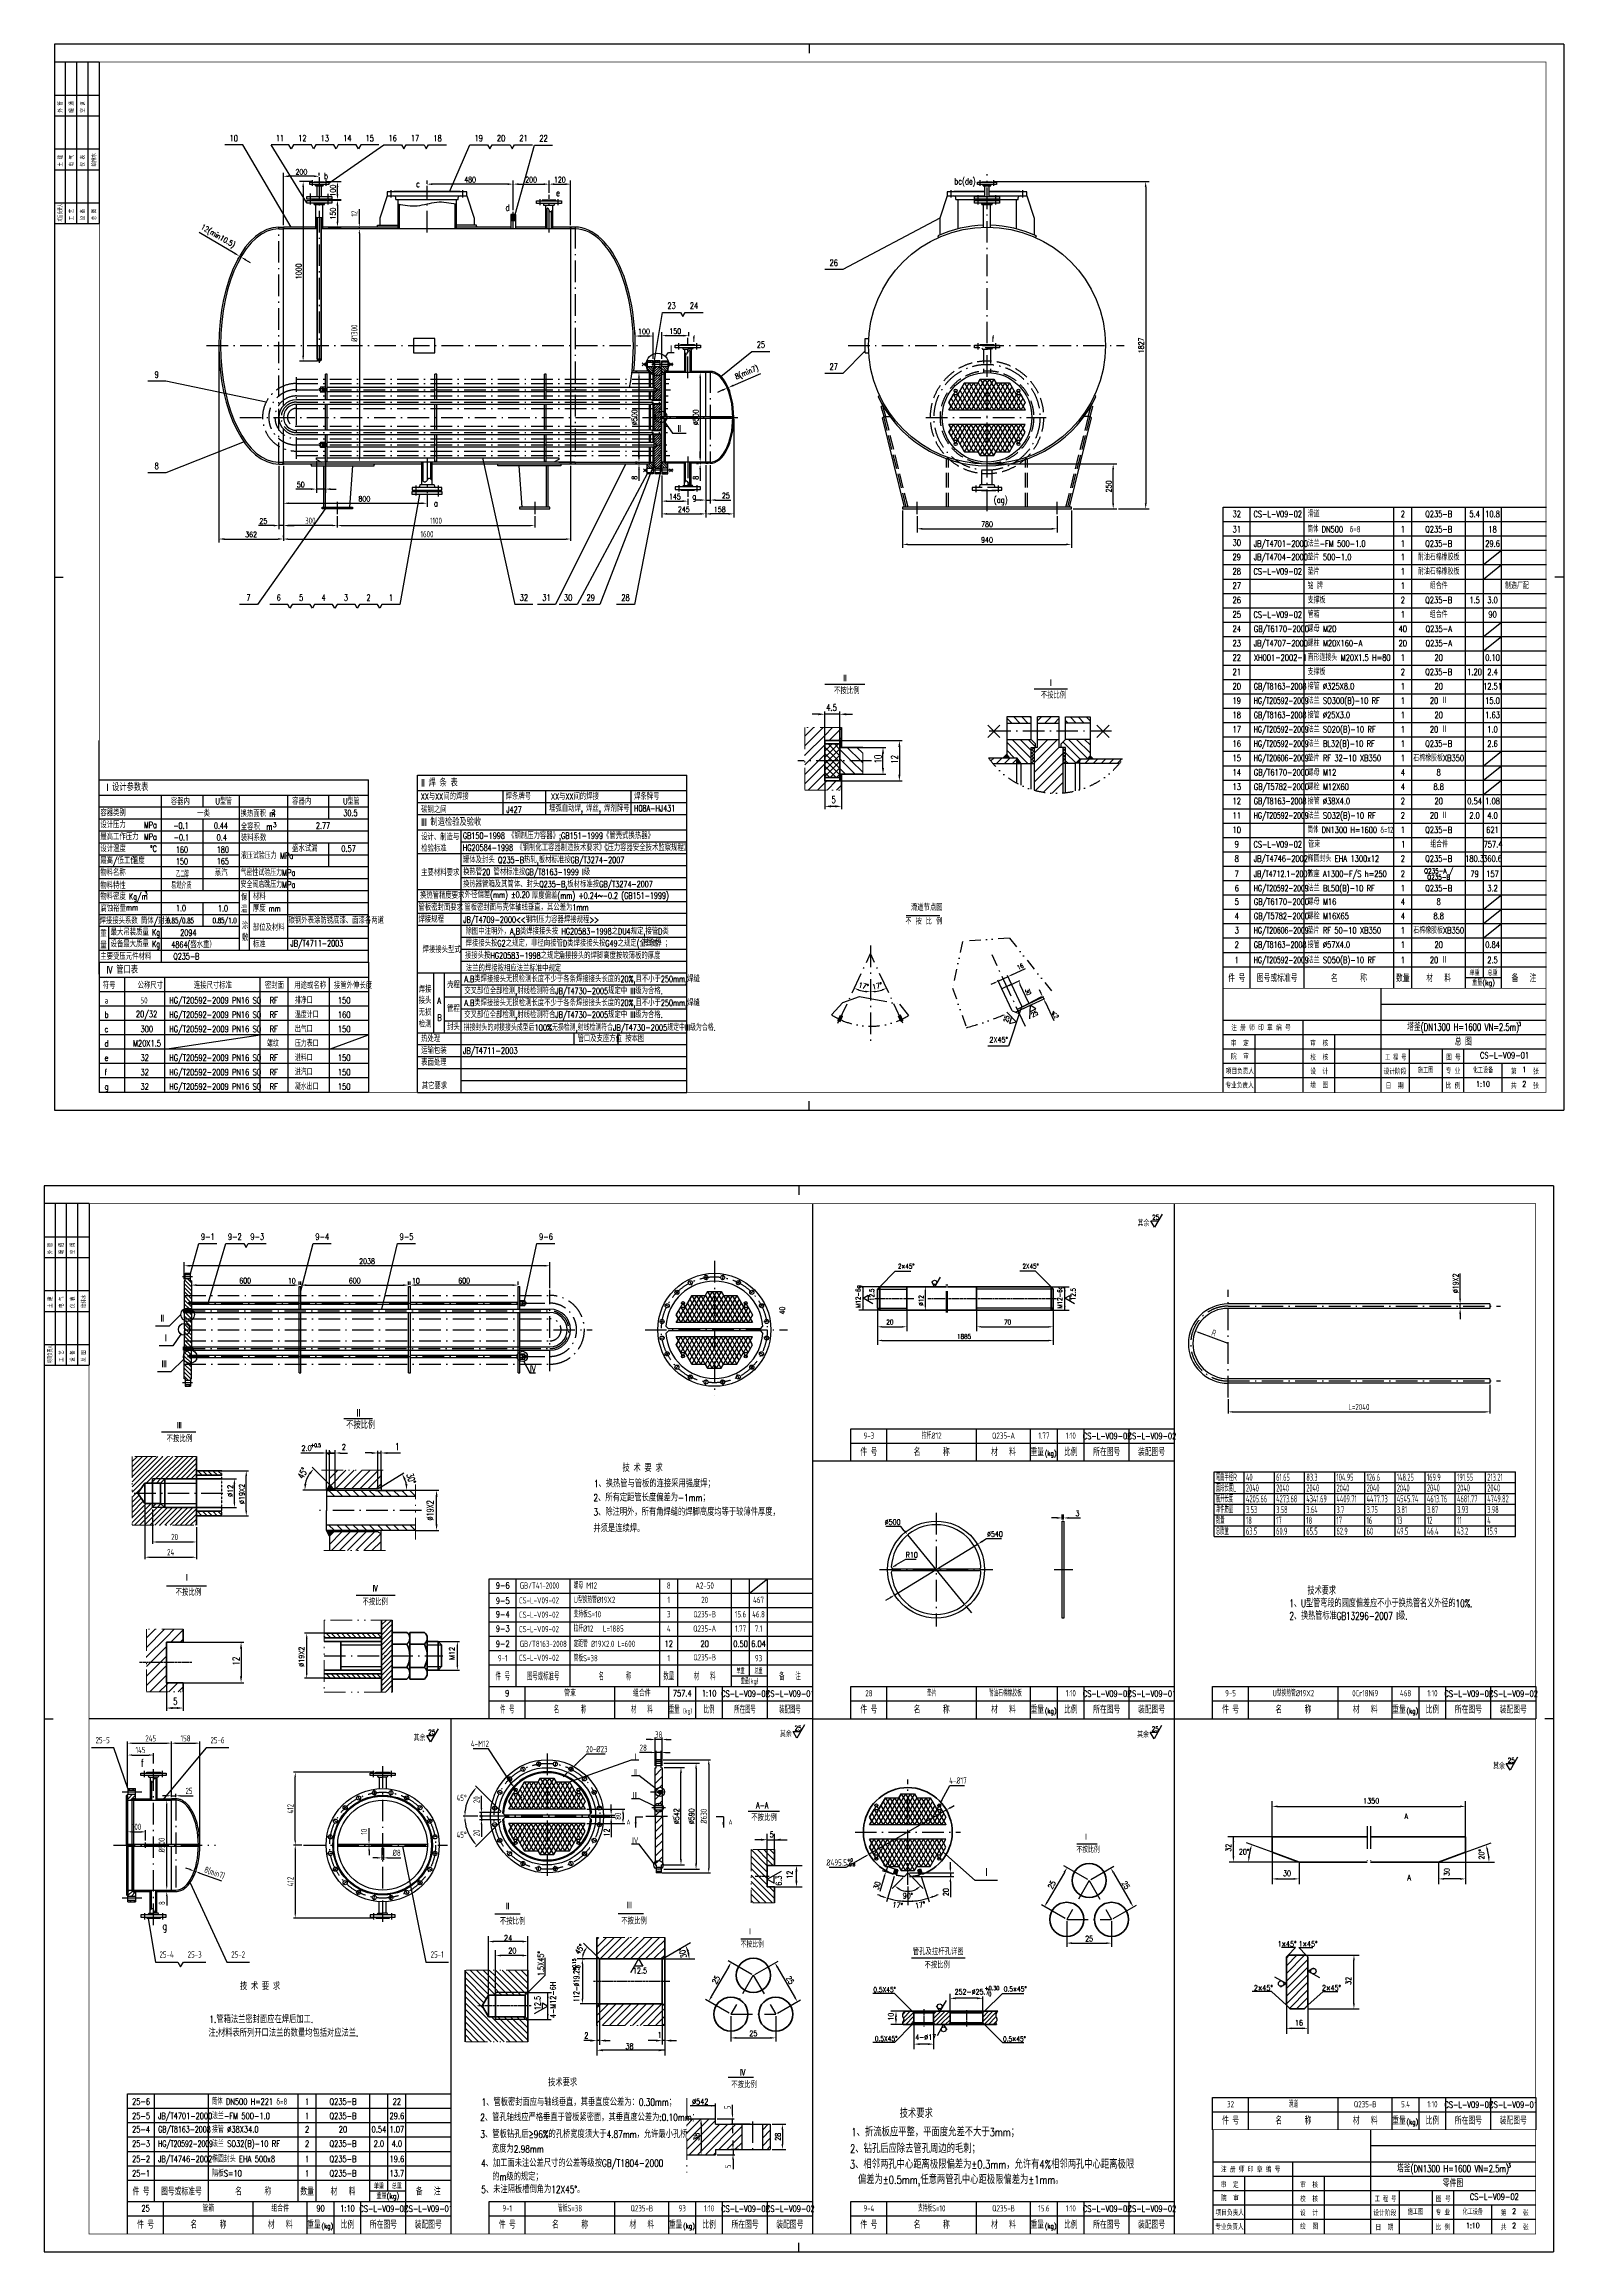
# Model space of a CAD drawing. Extents: x 28446 to 36913, y 3260 to 15560.
import ezdxf
from ezdxf.enums import TextEntityAlignment as Align

# ---------------------------------------------------------------- set-up
doc = ezdxf.new("R2010")
doc.units = 0
doc.header["$LTSCALE"] = 10
for name, pattern in [('ACAD_ISO02W100', [11, 8, -3]), ('ACAD_ISO10W100', [18.7, 12, -3, 0.7, -3]), ('ACAD_ISO12W100', [22.4, 12, -3, 0.7, -3, 0.7, -3]), ('CENTER', [2, 1.25, -0.25, 0.25, -0.25]), ('DASHDOT', [1, 0.5, -0.25, 0, -0.25]), ('DASHED', [5, 4, -1]), ('DIVIDE', [31.75, 12.7, -6.35, 0, -6.35, 0, -6.35]), ('PHANTOM', [2.5, 1.25, -0.25, 0.25, -0.25, 0.25, -0.25])]:
    doc.linetypes.add(name, pattern=pattern)
for name, color, linetype in [('1', 7, 'Continuous'), ('2', 1, 'Continuous'), ('3', 2, 'DASHDOT'), ('ACHSEN', 7, 'DASHDOT'), ('BZCC', 7, 'Continuous'), ('CDR_DWG2', 2, 'Continuous'), ('CDR_DWG3', 2, 'ACAD_ISO10W100'), ('CDR_DWG4', 3, 'ACAD_ISO12W100'), ('cen', 2, 'CENTER'), ('hgjy', 7, 'Continuous'), ('K1', 4, 'Continuous'), ('RENK', 7, 'Continuous'), ('STEEL', 1, 'Continuous'), ('STEEL_DASH', 7, 'DASHED'), ('tank', 1, 'Continuous'), ('tankx', 2, 'ACAD_ISO10W100'), ('tanky', 7, 'Continuous'), ('UMRISS03', 7, 'Continuous'), ('XS', 2, 'Continuous'), ('xuxian', 7, 'ACAD_ISO02W100')]:
    doc.layers.add(name, color=color, linetype=linetype)
for name, color, linetype, lineweight in [('CDR_DWG1', 1, 'Continuous', 50), ('双点划线', 3, 'ACAD_ISO12W100', 18), ('细实线', 7, 'Continuous', 18)]:
    doc.layers.add(name, color=color, linetype=linetype, lineweight=lineweight)
doc.styles.add('HGCAD', font='gbenor.shx', dxfattribs={"width": 0.75, "bigfont": 'gbcbig.shx'})
doc.styles.add('HZ', font='txt', dxfattribs={"width": 0.75, "bigfont": 'hztxt'})
doc.styles.add('hzfs', font='simplex.shx', dxfattribs={"width": 0.7, "bigfont": 'hzfs.shx'})
doc.styles.add('ST', font='', dxfattribs={"width": 0.75})
doc.styles.get("Standard").update_dxf_attribs({"font": 'txt', "width": 0.7, "bigfont": 'hztxt.shx'})
doc.styles.get('ST').set_extended_font_data('SimSun')
doc.dimstyles.new('HGCAD', dxfattribs={"dimscale": 10, "dimtxt": 3.5, "dimasz": 2.5, "dimexe": 1, "dimexo": 1, "dimgap": 1, "dimtad": 1, "dimdec": 0, "dimdsep": 46, "dimtxsty": 'HGCAD', "dimcen": 0, "dimclrd": 4, "dimclre": 4, "dimclrt": 7, "dimadec": 0, "dimazin": 0, "dimtfac": 0.7, "dimtmove": 0, "dimatfit": 0, "dimfxl": 1, "dimarcsym": 0})
doc.dimstyles.new('HGCAD$0', dxfattribs={"dimscale": 10, "dimtxt": 3.5, "dimasz": 2.5, "dimexe": 1, "dimexo": 1, "dimgap": 1, "dimtad": 1, "dimdec": 0, "dimdsep": 46, "dimtxsty": 'HGCAD', "dimcen": 0, "dimclrd": 4, "dimclre": 4, "dimclrt": 7, "dimadec": 0, "dimazin": 0, "dimtfac": 0.7, "dimtmove": 0, "dimatfit": 0, "dimfxl": 1, "dimarcsym": 0})
doc.dimstyles.new('HGCAD$2', dxfattribs={"dimscale": 10, "dimtxt": 3.5, "dimasz": 2.5, "dimexe": 1, "dimexo": 1, "dimgap": 1, "dimtad": 2, "dimtih": 1, "dimdec": 0, "dimdsep": 46, "dimtxsty": 'HGCAD', "dimcen": 0, "dimclrd": 4, "dimclre": 4, "dimclrt": 7, "dimadec": 0, "dimazin": 0, "dimtfac": 0.7, "dimtmove": 0, "dimatfit": 0, "dimfxl": 1, "dimarcsym": 0})
doc.dimstyles.new('HGCAD$3', dxfattribs={"dimscale": 10, "dimtxt": 3.5, "dimasz": 2.5, "dimexe": 1, "dimexo": 1, "dimgap": 1, "dimtad": 1, "dimtoh": 1, "dimdec": 0, "dimdsep": 46, "dimtxsty": 'HGCAD', "dimcen": 0, "dimclrd": 4, "dimclre": 4, "dimclrt": 7, "dimadec": 0, "dimazin": 0, "dimtfac": 0.7, "dimtmove": 0, "dimatfit": 0, "dimfxl": 1, "dimarcsym": 0})
doc.dimstyles.new('HGCAD$4', dxfattribs={"dimscale": 10, "dimtxt": 3.5, "dimasz": 2.5, "dimexe": 1, "dimexo": 1, "dimgap": 1, "dimtad": 1, "dimtoh": 1, "dimdec": 0, "dimdsep": 46, "dimtxsty": 'HGCAD', "dimcen": 0, "dimclrd": 4, "dimclre": 4, "dimclrt": 7, "dimadec": 0, "dimazin": 0, "dimtfac": 0.7, "dimtofl": 0, "dimtmove": 0, "dimatfit": 0, "dimfxl": 1, "dimarcsym": 0})
doc.dimstyles.new('ISO-25', dxfattribs={"dimtxt": 2.5, "dimasz": 2.5, "dimexe": 1.25, "dimexo": 0.625, "dimtad": 1, "dimtxsty": 'Standard', "dimcen": 2.5, "dimadec": 0, "dimazin": 0, "dimtfac": 1, "dimtmove": 0, "dimatfit": 3, "dimfxl": 1, "dimarcsym": 0})
doc.dimstyles.new('PVCAD$0', dxfattribs={"dimscale": 10, "dimtxt": 3.5, "dimasz": 3, "dimexe": 1, "dimexo": 1, "dimgap": 1, "dimtad": 1, "dimdec": 0, "dimzin": 0, "dimdsep": 46, "dimtxsty": 'hzfs', "dimcen": 0, "dimclrd": 4, "dimclre": 4, "dimclrt": 7, "dimadec": 0, "dimazin": 0, "dimtfac": 0.7, "dimtmove": 0, "dimatfit": 0, "dimfxl": 1, "dimarcsym": 0})
pattern_1 = [(135, (26696.8495, 1513.647), (-6.735192, -6.735192), [])]
pattern_2 = [(45, (0, 2038.154), (-11.22532, 11.22532), [])]

msp = doc.modelspace()

# ---------------------------------------------------------------- texts
for s, height, rotation, style, width, p in [('外 管', 23.4375, 90, 'ST', 0.75, (28546.554, 15178.799)), ('暖 通', 23.4375, 90, 'ST', 0.75, (28609.054, 15178.799)), ('空 调', 23.4375, 90, 'ST', 0.75, (28671.554, 15178.799)), ('土 建', 23.4375, 90, 'ST', 0.75, (28546.554, 14878.799)), ('电 气', 23.4375, 90, 'ST', 0.75, (28609.054, 14878.799)), ('仪 表', 23.4375, 90, 'ST', 0.75, (28671.554, 14878.799)), ('给排水', 23.4375, 90, 'ST', 0.75, (28734.054, 14878.799)), ('项目负责人', 23.4375, 90, 'ST', 0.6, (28546.554, 14572.877)), ('工 艺', 23.4375, 90, 'ST', 0.75, (28609.054, 14578.799)), ('设 备', 23.4375, 90, 'ST', 0.75, (28671.554, 14578.799)), ('总 图', 23.4375, 90, 'ST', 0.75, (28734.054, 14578.799)), ('10', 37.5, 90, 'hzfs', 0.75, (33110.276, 11553.083)), ('12', 37.5, 90, 'hzfs', 0.75, (33201.738, 11551.051)), ('25', 25, 27.2748136, 'hzfs', 0.75, (33953.104, 10137.803)), ('外 管', 23.4375, 90, 'ST', 0.75, (28489.744, 8818.767)), ('暖 通', 23.4375, 90, 'ST', 0.75, (28552.244, 8818.767)), ('空 调', 23.4375, 90, 'ST', 0.75, (28614.744, 8818.767)), ('M12-6g', 26.1224, 90, 'hzfs', 0.75, (32993.975, 8519.702)), ('12.5', 26.1224, 90, 'hzfs', 0.75, (33069.849, 8557.914)), ('M12-6g', 26.1224, 90, 'hzfs', 0.75, (34116.985, 8514.778)), ('12.5', 26.1224, 90, 'hzfs', 0.75, (34192.392, 8561.596)), ('土 建', 23.4375, 90, 'ST', 0.75, (28489.744, 8518.767)), ('电 气', 23.4375, 90, 'ST', 0.75, (28552.244, 8518.767)), ('仪 表', 23.4375, 90, 'ST', 0.75, (28614.744, 8518.767)), ('给排水', 23.4375, 90, 'ST', 0.75, (28677.244, 8518.767)), ('40', 30, 90, 'HZ', 0.7, (32573.205, 8482.433)), ('%%C12', 26.1224, 90, 'hzfs', 0.75, (33344.747, 8531.419)), ('项目负责人', 23.4375, 90, 'ST', 0.6, (28489.744, 8212.845)), ('工 艺', 23.4375, 90, 'ST', 0.75, (28552.244, 8218.767)), ('设 备', 23.4375, 90, 'ST', 0.75, (28614.744, 8218.767)), ('总 图', 23.4375, 90, 'ST', 0.75, (28677.244, 8218.767)), ('%%c12', 30, 90, 'hzfs', 0.75, (29497.828, 7465.83)), ('%%C19X2', 30, 90, 'hzfs', 0.75, (29562.662, 7426.154)), ('12', 37.5, 90, 'hzfs', 0.75, (29533.78, 6527.415)), ('%%C19X2', 30, 90, 'hzfs', 0.75, (29895.055, 6519.184)), ('M12', 30, 90, 'hzfs', 0.75, (30733.092, 6558.402)), ('32', 30, 90, 'HZ', 0.7, (35058.784, 5489.324)), ('20%%d', 30, 90, 'HZ', 0.7, (36468.93, 5445.763)), ('6.3', 32, 90, 'hzfs', 0.75, (32554.757, 5299.36)), ('12', 32, 90, 'hzfs', 0.75, (32615.274, 5337.986)), ('30', 30, 90, 'HZ', 0.7, (36275.706, 5353.848)), ('45%%d', 30, 56.4601557, 'hzfs', 0.75, (31425.878, 4913.021)), ('30%%d', 32, 105.0943683, 'hzfs', 0.75, (32026.949, 4901.163)), ('1.5X45%%d', 32, 90, 'hzfs', 0.75, (31229.335, 4795.818)), ('+0.15', 19.6, 90, 'hzfs', 0.75, (31408.655, 4823.515)), ('112-%%C19.25', 32, 90, 'hzfs', 0.6, (31427.534, 4652.078)), ('0', 19.6, 90, 'hzfs', 0.75, (31432.351, 4842.052)), ('12.5', 32, 90, 'hzfs', 0.75, (31210.47, 4606.109)), ('4-M12-6H', 32, 90, 'hzfs', 0.75, (31296.681, 4561.601)), ('32', 30, 90, 'HZ', 0.7, (35727.286, 4747.776)), ('10', 29.2571, 90, 'hzfs', 0.75, (33178.282, 4547.88))]:
    msp.add_text(s, height=height, rotation=rotation, dxfattribs=dict(style=style, width=width)).set_placement(p)
at = {"linetype": 'ByBlock', "style": 'hzfs', "width": 0.7}
for s, p in [('32', (35090.591, 12925.049)), ('2', (36015.591, 12925.049)), ('Q235-B', (36215.591, 12925.049)), ('5.4', (36415.591, 12925.049)), ('10.8', (36515.591, 12925.049)), ('30', (35090.591, 12765.049)), ('29', (35090.591, 12685.049)), ('1', (36015.591, 12685.049)), ('耐油石棉橡胶板', (36215.591, 12685.049)), ('28', (35090.591, 12605.049)), ('27', (35090.591, 12525.049)), ('1', (36015.591, 12605.049)), ('1', (36015.591, 12525.049)), ('耐油石棉橡胶板', (36215.591, 12605.049)), ('组合件', (36215.591, 12525.049)), ('26', (35090.591, 12445.049)), ('2', (36015.591, 12445.049)), ('Q235-B', (36215.591, 12445.049)), ('1.5', (36415.591, 12445.049)), ('3.0', (36515.591, 12445.049)), ('25', (35090.591, 12365.049)), ('24', (35090.591, 12285.049)), ('40', (36015.591, 12285.049)), ('1', (36015.591, 12365.049)), ('Q235-A', (36215.591, 12285.049)), ('组合件', (36215.591, 12365.049)), ('90', (36515.591, 12365.049)), ('23', (35090.591, 12205.049)), ('20', (36015.591, 12205.049)), ('Q235-A', (36215.591, 12205.049)), ('22', (35090.591, 12125.049)), ('21', (35090.591, 12045.049)), ('2', (36015.591, 12045.049)), ('1', (36015.591, 12125.049)), ('Q235-B', (36215.591, 12045.049)), ('20', (36215.591, 12125.049)), ('1.20', (36415.591, 12045.049)), ('0.10', (36515.591, 12125.049)), ('2.4', (36515.591, 12045.049)), ('20', (35090.591, 11965.049)), ('1', (36015.591, 11965.049)), ('20', (36215.591, 11965.049)), ('12.51', (36515.591, 11965.049)), ('19', (35090.591, 11885.049)), ('18', (35090.591, 11805.049)), ('1', (36015.591, 11885.049)), ('1', (36015.591, 11805.049)), ('20 Ⅱ', (36215.591, 11885.049)), ('20', (36215.591, 11805.049)), ('15.0', (36515.591, 11885.049)), ('1.63', (36515.591, 11805.049)), ('17', (35090.591, 11725.049)), ('1', (36015.591, 11725.049)), ('20 Ⅱ', (36215.591, 11725.049)), ('1.0', (36515.591, 11725.049)), ('16', (35090.591, 11645.049)), ('15', (35090.591, 11565.049)), ('1', (36015.591, 11645.049)), ('1', (36015.591, 11565.049)), ('石棉橡胶板XB350', (36215.591, 11565.049)), ('Q235-B', (36215.591, 11645.049)), ('2.6', (36515.591, 11645.049)), ('14', (35090.591, 11485.049)), ('13', (35090.591, 11405.049)), ('4', (36015.591, 11485.049)), ('4', (36015.591, 11405.049)), ('8.8', (36215.591, 11405.049)), ('8', (36215.591, 11485.049)), ('12', (35090.591, 11325.049)), ('2', (36015.591, 11325.049)), ('20', (36215.591, 11325.049)), ('0.54', (36415.591, 11325.049)), ('1.08', (36515.591, 11325.049)), ('11', (35090.591, 11245.049)), ('2', (36015.591, 11245.049)), ('20 Ⅱ', (36215.591, 11245.049)), ('2.0', (36415.591, 11245.049)), ('4.0', (36515.591, 11245.049)), ('5', (35090.591, 10765.049)), ('4', (35090.591, 10685.049)), ('4', (36015.591, 10765.049)), ('4', (36015.591, 10685.049)), ('8.8', (36215.591, 10685.049)), ('8', (36215.591, 10765.049)), ('3', (35090.591, 10605.049)), ('1', (36015.591, 10605.049)), ('石棉橡胶板XB350', (36215.591, 10605.049))]:
    msp.add_text(s, height=35, dxfattribs=at).set_placement(p, align=Align.CENTER)
at = {"linetype": 'ByBlock', "style": 'hzfs'}
for s, width, p in [('滑道', 0.7, (35485.591, 12925.049)), ('JB/T4704-2000', 0.63, (35185.591, 12685.049)), ('垫片 500-1.0', 0.7, (35485.591, 12685.049)), ('铭 牌', 0.7, (35485.591, 12525.049)), ('垫片 ', 0.7, (35485.591, 12605.049)), ('制造厂配', 0.7, (36585.591, 12525.049)), ('支撑板', 0.7, (35485.591, 12445.049)), ('GB/T6170-2000', 0.63, (35185.591, 12285.049)), ('螺母 M20', 0.7, (35485.591, 12285.049)), ('管箱', 0.7, (35485.591, 12365.049)), ('JB/T4707-2000', 0.63, (35185.591, 12205.049)), ('螺柱 M20X160-A', 0.7, (35485.591, 12205.049)), ('XH001-2002-1', 0.7, (35185.591, 12125.049)), ('支撑板', 0.7, (35485.591, 12045.049)), ('直形连接头 M20X1.5 H=80', 0.7, (35485.591, 12125.049)), ('GB/T8163-2008', 0.6, (35185.591, 11965.049)), ('接管 %%C325X8.0', 0.7, (35485.591, 11965.049)), ('GB/T8163-2008', 0.6, (35185.591, 11805.049)), ('HG/T20592-2009', 0.58, (35185.591, 11885.049)), ('接管 %%C25X3.0', 0.7, (35485.591, 11805.049)), ('法兰 SO300(B)-10 RF', 0.7, (35485.591, 11885.049)), ('HG/T20592-2009', 0.58, (35185.591, 11725.049)), ('HG/T20592-2009', 0.58, (35185.591, 11645.049)), ('法兰 SO20(B)-10 RF', 0.7, (35485.591, 11725.049)), ('法兰 BL32(B)-10 RF', 0.7, (35485.591, 11645.049)), ('HG/T20606-2009', 0.58, (35185.591, 11565.049)), ('垫片 RF 32-10 XB350', 0.7, (35485.591, 11565.049)), ('GB/T6170-2000', 0.63, (35185.591, 11485.049)), ('GB/T5782-2000', 0.63, (35185.591, 11405.049)), ('螺母 M12', 0.7, (35485.591, 11485.049)), ('螺栓 M12X60', 0.7, (35485.591, 11405.049)), ('GB/T8163-2008', 0.6, (35185.591, 11325.049)), ('接管 %%C38X4.0', 0.7, (35485.591, 11325.049)), ('HG/T20592-2009', 0.58, (35185.591, 11245.049)), ('法兰 SO32(B)-10 RF', 0.7, (35485.591, 11245.049)), ('GB/T6170-2000', 0.63, (35185.591, 10765.049)), ('GB/T5782-2000', 0.63, (35185.591, 10685.049)), ('螺母 M16', 0.7, (35485.591, 10765.049)), ('螺栓 M16X65', 0.7, (35485.591, 10685.049)), ('HG/T20606-2009', 0.58, (35185.591, 10605.049)), ('垫片 RF 50-10 XB350', 0.7, (35485.591, 10605.049))]:
    msp.add_text(s, height=35, dxfattribs=dict(at, width=width)).set_placement(p)
for s, height, style, width, p in [('4.5', 37.5, 'hzfs', 0.75, (32802.681, 11845.486)), ('5', 37.5, 'hzfs', 0.75, (32832.637, 11332.162)), ('-0.1', 35, 'hzfs', 0.75, (29165.161, 11188.829)), ('一类', 35, 'hzfs', 0.75, (29298.625, 11257.018)), ('0.44', 35, 'hzfs', 0.75, (29391.625, 11188.033)), ('2.77', 35, 'hzfs', 0.75, (29960.015, 11188.829)), ('30.5', 35, 'hzfs', 0.75, (30113.053, 11258.979)), ('-0.1', 35, 'hzfs', 0.75, (29168.06, 11123.058)), ('160', 35, 'hzfs', 0.75, (29179.834, 11054.065)), ('0.4', 35, 'hzfs', 0.75, (29407.272, 11122.603)), ('180', 35, 'hzfs', 0.75, (29407.796, 11055.039)), ('盛水试漏', 35, 'hzfs', 0.75, (29827.31, 11061.435)), ('0.57', 35, 'hzfs', 0.7, (30101.296, 11060.319)), ('150', 35, 'hzfs', 0.75, (29179.834, 10989.569)), ('165', 35, 'hzfs', 0.75, (29407.796, 10990.542)), ('2094', 35, 'hzfs', 0.75, (29204.35, 10592.067)), ('4864(盛水重）', 35, 'hzfs', 0.75, (29154.388, 10525.688)), ('a', 35, 'HGCAD', 0.75, (28782.804, 10215.049)), ('50', 35, 'HGCAD', 0.75, (28982.804, 10215.049)), ('HG/T20592-2009 PN16 SO', 35, 'hzfs', 0.63, (29142.804, 10215.049)), ('RF', 35, 'hzfs', 0.7, (29702.804, 10215.049)), ('排净口', 35, 'hzfs', 0.7, (29842.804, 10215.049)), ('150', 35, 'hzfs', 0.7, (30082.804, 10215.049)), ('b', 35, 'hzfs', 0.7, (28782.804, 10135.049)), ('20/32', 35, 'hzfs', 0.7, (28957.247, 10138.38)), ('300', 35, 'hzfs', 0.7, (28982.804, 10055.049)), ('HG/T20592-2009 PN16 SO', 35, 'hzfs', 0.63, (29142.804, 10135.049)), ('HG/T20592-2009 PN16 SO', 35, 'hzfs', 0.63, (29142.804, 10055.049)), ('RF', 35, 'hzfs', 0.7, (29702.804, 10135.049)), ('RF', 35, 'hzfs', 0.7, (29702.804, 10055.049)), ('温度计口', 35, 'hzfs', 0.7, (29842.804, 10135.049)), ('出气口', 35, 'hzfs', 0.7, (29842.804, 10055.049)), ('160', 35, 'hzfs', 0.7, (30082.804, 10135.049)), ('150', 35, 'hzfs', 0.7, (30082.804, 10055.049)), ('注 册 师 印 章 编 号', 30, 'ST', 0.75, (35059.743, 10066.627)), ('c', 35, 'hzfs', 0.7, (28782.804, 10055.049)), ('d', 35, 'hzfs', 0.7, (28782.804, 9975.049)), ('M20X1.5', 35, 'hzfs', 0.7, (28940.747, 9976.026)), ('螺纹', 35, 'hzfs', 0.7, (29687.522, 9975.049)), ('压力表口', 35, 'hzfs', 0.7, (29842.804, 9975.049)), ('审  定', 30, 'ST', 0.75, (35057.817, 9980.321)), ('审  核', 30, 'ST', 0.75, (35500.241, 9980.223)), ('f', 35, 'hzfs', 0.7, (28782.804, 9815.049)), ('e', 35, 'hzfs', 0.7, (28782.804, 9895.049)), ('32', 35, 'hzfs', 0.7, (28982.804, 9895.049)), ('32', 35, 'hzfs', 0.7, (28982.804, 9815.049)), ('HG/T20592-2009 PN16 SO', 35, 'hzfs', 0.63, (29142.804, 9895.049)), ('HG/T20592-2009 PN16 SO', 35, 'hzfs', 0.63, (29142.804, 9815.049)), ('RF', 35, 'hzfs', 0.7, (29702.804, 9895.049)), ('RF', 35, 'hzfs', 0.7, (29702.804, 9815.049)), ('进料口', 35, 'hzfs', 0.7, (29842.804, 9895.049)), ('进汽口', 35, 'hzfs', 0.7, (29842.804, 9815.049)), ('150', 35, 'hzfs', 0.7, (30082.804, 9895.049)), ('150', 35, 'hzfs', 0.7, (30082.804, 9815.049)), ('项目负责人', 30, 'ST', 0.75, (35029.402, 9824.932)), ('院  审', 30, 'ST', 0.75, (35058.488, 9906.41)), ('校  核', 30, 'ST', 0.75, (35500.241, 9901.538)), ('设  计', 30, 'ST', 0.75, (35500.241, 9823.887)), ('设计阶段', 30, 'ST', 0.76, (35908.348, 9823.266)), ('工 程 号', 30, 'ST', 0.68, (35916.495, 9901.896)), ('专 业', 30, 'ST', 0.75, (36254.699, 9826.621)), ('图 号', 30, 'ST', 0.75, (36257.173, 9901.896)), ('第     张 ', 30, 'ST', 0.75, (36618.217, 9823.931)), ('g', 35, 'hzfs', 0.7, (28782.804, 9735.049)), ('32', 35, 'hzfs', 0.7, (28982.804, 9735.049)), ('HG/T20592-2009 PN16 SO', 35, 'hzfs', 0.63, (29142.804, 9735.049)), ('RF', 35, 'hzfs', 0.7, (29702.804, 9735.049)), ('凝水出口', 35, 'hzfs', 0.7, (29842.804, 9735.049)), ('150', 35, 'hzfs', 0.7, (30082.804, 9735.049)), ('专业负责人', 30, 'ST', 0.75, (35027.554, 9746.11)), ('绘  图', 30, 'ST', 0.75, (35500.322, 9748.476)), ('日  期', 30, 'ST', 0.75, (35920.283, 9743.471)), ('比 例', 30, 'ST', 0.75, (36254.751, 9743.931)), ('共     张', 30, 'ST', 0.75, (36618.217, 9743.931)), ('其余', 32.6531, 'hzfs', 0.75, (34537.692, 8974.49)), ('25', 26.1224, 'hzfs', 0.75, (34619.429, 9010.832)), ('2×45%%d', 26.1224, 'hzfs', 0.75, (33202.942, 8737.873)), ('2X45%%d', 26.1224, 'hzfs', 0.75, (33896.651, 8737.873)), ('20', 26.1224, 'hzfs', 0.75, (33138.247, 8426.999)), ('1885', 26.1224, 'hzfs', 0.75, (33532.099, 8346.576)), ('70', 26.1224, 'hzfs', 0.75, (33794.04, 8426.999)), ('直段长度L', 40, 'HGCAD', 0.6, (34974.101, 7495.717)), ('弯曲半径R', 40, 'HGCAD', 0.6, (34974.101, 7555.717)), ('40', 40, 'HGCAD', 0.6, (35142.101, 7555.717)), ('2040', 40, 'HGCAD', 0.6, (35142.101, 7495.717)), ('2040', 40, 'HGCAD', 0.6, (35310.101, 7495.717)), ('61.65', 40, 'HGCAD', 0.6, (35310.101, 7555.717)), ('2040', 40, 'HGCAD', 0.6, (35478.101, 7495.717)), ('83.3', 40, 'HGCAD', 0.6, (35478.101, 7555.717)), ('104.95', 40, 'HGCAD', 0.6, (35646.101, 7555.717)), ('2040', 40, 'HGCAD', 0.6, (35646.101, 7495.717)), ('126.6', 40, 'HGCAD', 0.6, (35814.101, 7555.717)), ('2040', 40, 'HGCAD', 0.6, (35814.101, 7495.717)), ('148.25', 40, 'HGCAD', 0.6, (35982.101, 7555.717)), ('2040', 40, 'HGCAD', 0.6, (35982.101, 7495.717)), ('169.9', 40, 'HGCAD', 0.6, (36150.101, 7555.717)), ('2040', 40, 'HGCAD', 0.6, (36150.101, 7495.717)), ('191.55', 40, 'HGCAD', 0.6, (36318.101, 7555.717)), ('2040', 40, 'HGCAD', 0.6, (36318.101, 7495.717)), ('213.21', 40, 'HGCAD', 0.6, (36486.101, 7555.717)), ('2040', 40, 'HGCAD', 0.6, (36486.101, 7495.717)), ('展开长度', 40, 'HGCAD', 0.6, (34974.101, 7435.717)), ('单件质量', 40, 'HGCAD', 0.6, (34974.101, 7375.717)), ('4205.66', 40, 'HGCAD', 0.6, (35142.101, 7435.717)), ('3.53', 40, 'HGCAD', 0.6, (35142.101, 7375.717)), ('4273.68', 40, 'HGCAD', 0.6, (35310.101, 7435.717)), ('3.58', 40, 'HGCAD', 0.6, (35310.101, 7375.717)), ('4341.69', 40, 'HGCAD', 0.6, (35478.101, 7435.717)), ('3.64', 40, 'HGCAD', 0.6, (35478.101, 7375.717)), ('4409.71', 40, 'HGCAD', 0.6, (35646.101, 7435.717)), ('3.7', 40, 'HGCAD', 0.6, (35646.101, 7375.717)), ('4477.73', 40, 'HGCAD', 0.6, (35814.101, 7435.717)), ('3.75', 40, 'HGCAD', 0.6, (35814.101, 7375.717)), ('4545.74', 40, 'HGCAD', 0.6, (35982.101, 7435.717)), ('3.81', 40, 'HGCAD', 0.6, (35982.101, 7375.717)), ('4613.76', 40, 'HGCAD', 0.6, (36150.101, 7435.717)), ('3.87', 40, 'HGCAD', 0.6, (36150.101, 7375.717)), ('4681.77', 40, 'HGCAD', 0.6, (36318.101, 7435.717)), ('3.93', 40, 'HGCAD', 0.6, (36318.101, 7375.717)), ('4749.82', 40, 'HGCAD', 0.6, (36486.101, 7435.717)), ('3.98', 40, 'HGCAD', 0.6, (36486.101, 7375.717)), ('数量', 40, 'HGCAD', 0.6, (34974.101, 7315.717)), ('总质量', 40, 'HGCAD', 0.6, (34974.101, 7255.717)), ('18', 40, 'HGCAD', 0.6, (35142.101, 7315.717)), ('63.5', 40, 'HGCAD', 0.6, (35142.101, 7255.717)), ('17', 40, 'HGCAD', 0.6, (35310.101, 7315.717)), ('60.9', 40, 'HGCAD', 0.6, (35310.101, 7255.717)), ('18', 40, 'HGCAD', 0.6, (35478.101, 7315.717)), ('65.5', 40, 'HGCAD', 0.6, (35478.101, 7255.717)), ('17', 40, 'HGCAD', 0.6, (35646.101, 7315.717)), ('62.9', 40, 'HGCAD', 0.6, (35646.101, 7255.717)), ('16', 40, 'HGCAD', 0.6, (35814.101, 7315.717)), ('60', 40, 'HGCAD', 0.6, (35814.101, 7255.717)), ('13', 40, 'HGCAD', 0.6, (35982.101, 7315.717)), ('49.5', 40, 'HGCAD', 0.6, (35982.101, 7255.717)), ('12', 40, 'HGCAD', 0.6, (36150.101, 7315.717)), ('46.4', 40, 'HGCAD', 0.6, (36150.101, 7255.717)), ('11', 40, 'HGCAD', 0.6, (36318.101, 7315.717)), ('43.2', 40, 'HGCAD', 0.6, (36318.101, 7255.717)), ('15.9', 40, 'HGCAD', 0.6, (36486.101, 7255.717)), ('4', 40, 'HGCAD', 0.6, (36486.101, 7315.717)), ('5', 37.5, 'hzfs', 0.75, (29164.679, 6308.525)), ('25', 26.1224, 'hzfs', 0.75, (30586.143, 6143.075)), ('其余', 32.6531, 'hzfs', 0.75, (32545.004, 6128.29)), ('25', 26.1224, 'hzfs', 0.75, (32626.742, 6164.633)), ('其余', 32.6531, 'hzfs', 0.75, (34535.214, 6124.77)), ('25', 26.1224, 'hzfs', 0.75, (34616.952, 6161.113)), ('其余', 32.6531, 'hzfs', 0.75, (30504.406, 6106.732)), ('其余', 32.6531, 'hzfs', 0.75, (36518.423, 5949.29)), ('25', 26.1224, 'hzfs', 0.75, (36600.16, 5985.633)), ('1350', 30, 'HZ', 0.75, (35794.33, 5757.624)), ('5', 32, 'hzfs', 0.75, (32488.203, 5569.722)), ('-0.8', 18, 'hzfs', 0.75, (32913.363, 5409.202)), ('+0', 18, 'hzfs', 0.75, (32919.849, 5433.654)), ('20%%d', 30, 'HZ', 0.75, (35101.857, 5474.281)), ('30', 30, 'HZ', 0.75, (35348.154, 5353.848)), ('24', 32, 'hzfs', 0.75, (31007.701, 4992.181)), ('20', 32, 'hzfs', 0.75, (31031.771, 4922.135)), ('1×45%%d', 30, 'HZ', 0.75, (35317.4, 4960.313)), ('1×45%%d', 30, 'HZ', 0.75, (35434.697, 4960.313)), ('12.5', 32, 'hzfs', 0.75, (31725.32, 4811.251)), ('0.5X45%%D', 27.4286, 'hzfs', 0.75, (33065.643, 4707.491)), ('252-%%C25.7', 29.25714, 'hzfs', 0.75, (33519.065, 4693.863)), ('+0.30', 22.8571, 'hzfs', 0.75, (33685.623, 4717.811)), ('0', 22.857, 'hzfs', 0.75, (33706.452, 4685.062)), ('0.5×45%%D', 27.4286, 'hzfs', 0.75, (33792.234, 4710.573)), ('2×45%%d', 30, 'HZ', 0.75, (35185.843, 4715.778)), ('2×45%%d', 30, 'HZ', 0.75, (35565.549, 4715.778)), ('16', 30, 'HZ', 0.75, (35414.414, 4521.331)), ('2', 32, 'hzfs', 0.75, (31455.463, 4449.257)), ('1', 32, 'hzfs', 0.75, (31863.471, 4452.506)), ('0.5X45%%D', 27.4286, 'hzfs', 0.75, (33073.864, 4434.482)), ('4-%%c17', 29.2571, 'hzfs', 0.75, (33298.851, 4440.983)), ('0.5×45%%D', 27.4286, 'hzfs', 0.75, (33788.093, 4432.428)), ('38', 32, 'hzfs', 0.75, (31684.226, 4389.316)), ('技术要求', 40, 'hzfs', 0.75, (31253.791, 4183.051)), ('1、管板密封面应与轴线垂直，其垂直度公差为：0.30mm；', 40, 'hzfs', 0.75, (30882.781, 4073.893)), ('%%C542', 32, 'hzfs', 0.75, (32055.477, 4081.071)), ('2、管孔轴线应严格垂直于管板紧密面，其垂直度公差为:0.10mm；', 40, 'hzfs', 0.75, (30875.868, 3989.157)), ('3、管板钻孔后≥96%%%的孔桥宽度须大于4.87mm，允许最小孔桥', 40, 'hzfs', 0.75, (30876.548, 3895.432)), ('1、折流板应平整，平面度允差不大于3mm；', 45.71429, 'hzfs', 0.75, (32943.625, 3904.096)), ('技术要求', 45.7143, 'hzfs', 0.75, (33212.116, 4007.287)), ('宽度为2.98mm', 40, 'hzfs', 0.75, (30940.852, 3813.363)), ('2、钻孔后应除去管孔周边的毛刺；', 45.71429, 'hzfs', 0.75, (32935.869, 3811.929)), ('4、加工面未注公差尺寸的公差等级按GB/T1804-2000', 40, 'hzfs', 0.75, (30879.854, 3734.195)), ('的m级的规定；', 40, 'hzfs', 0.75, (30942.387, 3658.357)), ('3、相邻两孔中心距离极限偏差为%%P0.3mm，允许有4%%%相邻两孔中心距离极限', 45.71429, 'hzfs', 0.75, (32934.776, 3724.223)), ('注 册 师 印 章 编 号', 30, 'ST', 0.75, (35002.933, 3706.595)), ('5、未注隔板槽倒角为12X45%%D。', 40, 'hzfs', 0.75, (30881.306, 3587.6)), ('  偏差为%%p0.5mm,任意两管孔中心距极限偏差为%%p1mm。', 45.71429, 'hzfs', 0.75, (32933.082, 3638.642)), ('审  定', 30, 'ST', 0.75, (35001.007, 3620.289)), ('院  审', 30, 'ST', 0.75, (35001.678, 3546.378)), ('校  核', 30, 'ST', 0.75, (35443.431, 3541.507)), ('审  核', 30, 'ST', 0.75, (35443.431, 3620.191)), ('工 程 号', 30, 'ST', 0.68, (35859.685, 3541.864)), ('图 号', 30, 'ST', 0.75, (36200.363, 3541.864)), ('项目负责人', 30, 'ST', 0.75, (34972.592, 3464.901)), ('设  计', 30, 'ST', 0.75, (35443.431, 3463.855)), ('设计阶段', 30, 'ST', 0.76, (35851.538, 3463.234)), ('专 业', 30, 'ST', 0.75, (36197.889, 3466.59)), ('第     张 ', 30, 'ST', 0.75, (36561.407, 3463.9)), ('专业负责人', 30, 'ST', 0.75, (34970.744, 3386.078)), ('绘  图', 30, 'ST', 0.75, (35443.512, 3388.444)), ('日  期', 30, 'ST', 0.75, (35863.473, 3383.44)), ('比 例', 30, 'ST', 0.75, (36197.941, 3383.9)), ('共     张', 30, 'ST', 0.75, (36561.407, 3383.9))]:
    msp.add_text(s, height=height, dxfattribs=dict(style=style, width=width)).set_placement(p)
at = {"style": 'hzfs'}
for s, height, width, p in [(' I 设计参数表', 40, 0.75, (28772.804, 11419.299)), ('II 焊 条 表     ', 40, 0.75, (30546.326, 11444.299)), ('容器内', 35, 0.75, (29151.408, 11340.227)), ('U型管', 35, 0.7, (29400.002, 11341.549)), ('容器内', 35, 0.75, (29827.733, 11341.549)), ('U型管', 35, 0.7, (30111.153, 11341.549)), ('碳钢之间', 35, 0.75, (30546.326, 11295.338)), ('XX与XX间的焊接', 35, 0.75, (30544.18, 11368.299)), ('焊条牌号', 35, 0.75, (31016.855, 11368.299)), ('埋弧自动焊, 焊丝, 焊剂牌号', 35, 0.75, (31258.826, 11301.799)), ('XX与XX间的焊接', 35, 0.75, (31270.083, 11368.299)), ('焊条牌号', 35, 0.75, (31732.751, 11368.299)), ('H08A-HJ431', 35, 0.75, (31732.345, 11303.007)), ('容器类别', 35, 0.75, (28758.993, 11276.799)), ('设计压力', 35, 0.75, (28758.993, 11210.299)), ('换热面积 m', 35, 0.75, (29540.3, 11272.555)), ('全容积  m', 35, 0.75, (29541.75, 11200.318)), ('III 制造检验及验收', 40, 0.75, (30546.326, 11225.799)), ('J427', 35, 0.75, (31021.326, 11295.338)), ('设计温度', 35, 0.75, (28758.993, 11077.299)), ('最高工作压力', 35, 0.75, (28758.993, 11143.799)), ('装料系数', 35, 0.75, (29541.75, 11138.465)), ('检验标准', 35, 0.75, (30546.326, 11079.465)), ('设计、制造与', 35, 0.75, (30546.326, 11142.765)), ('GB150-1998 《钢制压力容器》;GB151-1999《管壳式换热器》', 35, 0.75, (30778.984, 11149.799)), (' HG20584-1998 《钢制化工容器制造技术要求》；', 35, 0.75, (30760.659, 11083.299)), ('《压力容器安全技术监察规程》', 35, 0.75, (31548.953, 11083.299)), ('物料名称', 35, 0.75, (28758.993, 10944.299)), ('最高/低工作', 35, 0.75, (28758.993, 11010.799)), ('温度', 35, 0.75, (28935.161, 11010.512)), ('乙二醇', 35, 0.5, (29180.706, 10935.689)), ('蒸汽', 35, 0.75, (29396.995, 10943.523)), ('气密性试验压力MPa', 35, 0.7, (29540.077, 10944.299)), ('液压试验压力 MPa', 35, 0.7, (29542.535, 11039.115)), ('主要材料要求', 35, 0.75, (30546.326, 10944.231)), ('罐体及封头 Q235-B热轧,板材标准按GB/T3274-2007', 35, 0.75, (30779.193, 11015.049)), ('换热管20 管材标准按GB/T8163-1999 I级', 35, 0.75, (30779.786, 10947.991)), ('物料特性', 35, 0.75, (28758.993, 10871.764)), ('物料密度 Kg/m', 35, 0.75, (28758.993, 10811.299)), ('  易燃介质', 35, 0.6, (29118.678, 10872.549)), ('安全阀启跳压力MPa', 35, 0.7, (29540.077, 10877.799)), ('材料', 35, 0.75, (29608.804, 10811.299)), ('换热管精度要求', 34.9978, 0.75, (30539.421, 10817.376)), ('换热器管箱及其筒体、封头Q235-B,板材标准按GB/T3274-2007', 35, 0.75, (30779.193, 10880.103)), ('外径偏差(mm) %%p0.20', 34.99781, 0.75, (30789.125, 10820.837)), ('厚度偏差(mm) +0.24~-0.2 (GB151-1999)', 34.99781, 0.75, (31163.922, 10816.47)), ('腐蚀裕量', 35, 0.75, (28759.986, 10744.799)), ('1.0', 35, 0.75, (29179.789, 10746.362)), ('1.0', 35, 0.75, (29414.006, 10744.799)), ('厚度', 35, 0.75, (29608.804, 10744.799)), ('焊接规程', 35, 0.75, (30531.326, 10684.299)), ('管板密封面要求', 35, 0.75, (30531.326, 10750.799)), ('JB/T4709-2000<<钢制压力容器焊接规程>>', 35, 0.75, (30781.213, 10682.549)), ('管板密封面与壳体轴线垂直，其公差为1mm', 35, 0.75, (30786.754, 10750.799)), ('焊接接头系数 筒体/封头', 35, 0.75, (28754.703, 10676.214)), ('最大吊装质量 Kg', 35, 0.75, (28816.424, 10612.203)), ('0.85/0.85', 30, 0.6, (29127.799, 10676.756)), ('0.85/1.0', 30, 0.6, (29384.777, 10677.863)), ('部位及材料', 35, 0.75, (29608.804, 10638.105)), ('碳钢外表涂防锈底漆、面漆各两道', 35, 0.75, (29807.707, 10678.055)), ('除图中注明外，A,B类焊接接头按 HG20583-1998之DU4规定,接管D类', 35, 0.75, (30793.776, 10617.314)), ('主要受压元件材料', 35, 0.75, (28758.993, 10476.714)), ('设备最大质量 Kg', 35, 0.75, (28816.424, 10546.564)), ('Q235-B', 35, 0.75, (29165.708, 10477.974)), ('标准', 35, 0.75, (29608.804, 10545.299)), ('JB/T4711-2003', 35, 0.75, (29818.779, 10550.898)), ('焊接接头型式', 35, 0.75, (30553.999, 10515.317)), ('接接头按HG20583-1998之规定，', 35, 0.75, (30790.412, 10482.472)), ('焊接接头按G2之规定，非径向接管D类焊接接头按G49之规定(全焊透）；', 35, 0.75, (30793.776, 10550.814)), ('角接接头的焊脚高度按较薄板的厚度', 35, 0.75, (31312.75, 10481.48)), ('其余焊', 35, 0.75, (31780.277, 10551.48)), ('符号', 35, 0.75, (28772.804, 10315.769)), (' IV 管口表', 40, 0.75, (28772.804, 10402.799)), ('公称尺寸', 35, 0.75, (28966.778, 10315.769)), ('连接尺寸标准', 35, 0.75, (29279.535, 10315.769)), ('密封面', 35, 0.75, (29676.277, 10315.769)), ('用途或名称', 35, 0.75, (29839.654, 10315.769)), ('接管外伸长度', 35, 0.75, (30060.296, 10315.769)), ('壳程', 35, 0.75, (30690.996, 10318.549)), ('A.B类焊接接头无损检测长度不少于各条焊接接头长度的20%,且不小于250mm,焊缝', 35, 0.75, (30786.754, 10351.799)), ('法兰的焊接按相应法兰标准中规定', 35, 0.75, (30795.279, 10411.48)), ('接头', 35, 0.75, (30532.915, 10232.042)), ('焊接', 35, 0.75, (30532.915, 10294.032)), ('A', 35, 0.75, (30637.235, 10230.127)), ('A.B类焊接接头无损检测长度不少于各条焊接接头长度的20%,且不小于250mm,焊缝', 35, 0.75, (30786.754, 10218.799)), ('交叉部位全部检测,射线检测符合JB/T4730-2005规定中 III级为合格.', 35, 0.75, (30786.754, 10285.299)), ('检测', 35, 0.75, (30532.915, 10100.207)), ('无损', 35, 0.75, (30532.915, 10165.542)), ('B', 35, 0.75, (30637.235, 10136.33)), ('封头', 35, 0.75, (30690.996, 10084.826)), ('管程', 35, 0.75, (30690.996, 10185.549)), ('拼接封头的对接接头成型后100%无损检测,射线检测符合JB/T4730-2005规定中III级为合格. ', 35, 0.695258, (30783.822, 10081.3)), ('交叉部位全部检测,射线检测符合JB/T4730-2005规定中 III级为合格.', 35, 0.75, (30786.754, 10152.299)), ('运输包装', 35, 0.75, (30546.326, 9952.799)), ('热处理', 35, 0.75, (30546.326, 10019.299)), ('JB/T4711-2003', 35, 0.7, (30779.505, 9952.799)), ('管口及支座方位', 35, 0.75, (31417.442, 10019.299)), ('按本图', 35, 0.75, (31683.461, 10019.299)), ('表面处理', 35, 0.75, (30546.326, 9886.299)), ('其它要求', 35, 0.75, (30549.521, 9755.96))]:
    msp.add_text(s, height=height, dxfattribs=dict(at, width=width)).set_placement(p, align=Align.MIDDLE_LEFT)
at = {"style": 'hzfs', "width": 0.75}
for s, p in [('MPa', (29073.869, 11210.299)), ('MPa', (29073.869, 11143.799)), ('%%DC', (29073.869, 11077.299)), ('mm', (28969.293, 10750.321)), ('mm', (29763.804, 10744.799))]:
    msp.add_text(s, height=35, dxfattribs=at).set_placement(p, align=Align.MIDDLE_RIGHT)
for s, p in [('2', (29713.938, 11268.79)), ('3', (29720.156, 11197.925)), ('3', (29001.176, 10814.627))]:
    msp.add_text(s, height=25).set_placement(p)
at = {"style": 'hzfs'}
for s, height, width, p in [('保', 35, 0.75, (29560.304, 10811.299)), ('温', 35, 0.75, (29560.304, 10744.799)), ('重', 35, 0.75, (28776.419, 10608.34)), ('涂', 35, 0.75, (29565.415, 10653.112)), ('敷', 35, 0.75, (29565.415, 10586.612)), ('量', 35, 0.75, (28776.419, 10543.826)), ('塔釜(DN1300 H=1600 VN=2.5m)', 40, 0.7, (36351.694, 10082.632)), ('总 图', 40, 0.7, (36352.325, 10006.734)), ('施工图', 30, 0.7, (36142.325, 9846.734)), ('化工设备', 30, 0.7, (36462.325, 9846.734)), ('CS-L-V09-01', 35, 0.7, (36582.325, 9926.734)), ('1', 30, 0.7, (36692.325, 9846.734)), ('1:10', 30, 0.7, (36462.325, 9766.734)), ('2', 30, 0.7, (36692.325, 9766.734)), ('塔釜(DN1300 H=1600 VN=2.5m)', 40, 0.7, (36294.883, 3722.601)), ('零件图', 40, 0.7, (36295.515, 3646.703)), ('CS-L-V09-02', 35, 0.7, (36525.515, 3566.703)), ('施工图', 30, 0.7, (36085.515, 3486.703)), ('化工设备', 30, 0.7, (36405.515, 3486.703)), ('2', 30, 0.7, (36635.515, 3486.703)), ('1:10', 30, 0.7, (36405.515, 3406.703)), ('2', 30, 0.7, (36635.515, 3406.703))]:
    msp.add_text(s, height=height, dxfattribs=dict(at, width=width)).set_placement(p, align=Align.MIDDLE)
at = {"width": 0.75}
msp.add_text('滑道节点图', height=35, dxfattribs=at).set_placement((33274.523, 10732.213))
at = {"style": 'hzfs', "width": 0.75}
msp.add_text('25', height=25, rotation=72.8727075, dxfattribs=at).set_placement((33825.136, 10143.529), align=Align.RIGHT)
at = {"color": 7, "style": 'hzfs', "width": 0.75}
for s, p in [('2.0', (29908.023, 7722.321)), ('2', (30115.669, 7729.292))]:
    msp.add_text(s, height=30, dxfattribs=at).set_placement(p, align=Align.CENTER)
at = {"style": 'hzfs', "width": 0.7}
for s, p in [('9-4', (31000.994, 6795.017)), ('9-3', (31000.994, 6715.017))]:
    msp.add_text(s, height=35, dxfattribs=at).set_placement(p, align=Align.CENTER)
at = {"color": 7, "linetype": 'ByBlock', "lineweight": 25, "char_height": 30, "attachment_point": 5, "style": 'hzfs'}
for insert, rotation in [((33011.81, 10312.65), 346.7932523), ((33087.46, 10312.65), 13.2067477)]:
    msp.add_mtext('17%%D', dxfattribs=dict(at, insert=insert, rotation=rotation))
at = {"insert": (35383.66, 6964.125), "char_height": 42, "width": 975.75, "attachment_point": 1, "style": 'hzfs'}
msp.add_mtext('     技术要求\\P1、U型管弯段的圆度偏差应不小于换热管名义外径的10%.\\P2、换热管标准GB13296-2007 I级.', dxfattribs=at)
at = {"layer": '1', "style": 'HZ', "width": 0.75}
for s, height, p in [('不 按 比 例', 33, (33346.425, 10655.935)), ('不按比例', 40, (30209.785, 7846.235)), ('II', 40, (30197.245, 7914.674))]:
    msp.add_text(s, height=height, dxfattribs=at).set_placement(p, align=Align.CENTER)
msp.add_text('+0.5', height=20, dxfattribs=at).set_placement((29931.157, 7743.804))
at = {"layer": 'CDR_DWG2'}
for s, height, style, width, p in [('A', 30, 'HZ', 0.68, (36025.393, 5671.684)), ('Ⅰ', 32, 'hzfs', 0.75, (34233.939, 5554.013)), ('不按比例', 32, 'hzfs', 0.75, (34197.209, 5484.113)), ('A', 30, 'HZ', 0.68, (36041.465, 5329.613)), ('Ⅰ', 32, 'hzfs', 0.75, (32362.805, 5025.821)), ('不按比例', 32, 'hzfs', 0.75, (32326.075, 4955.921))]:
    msp.add_text(s, height=height, dxfattribs=dict(at, style=style, width=width)).set_placement(p)
at = {"layer": 'hgjy', "style": 'hzfs', "width": 0.75}
for s, p in [('f', (32066.343, 13918.15)), ('f', (33733.343, 13918.15)), ('I', (31939.897, 13863.875)), ('g', (32068.153, 13034.498)), ('II', (32907.095, 12027.832)), ('I', (34054.385, 12003.099)), ('III', (29199.366, 7865.929)), ('不按比例', (29199.366, 7794.236)), ('I', (29241.308, 7018.081)), ('不按比例', (30290.299, 6885.326)), ('IV', (30290.299, 6957.019))]:
    msp.add_text(s, height=35, dxfattribs=at).set_placement(p, align=Align.MIDDLE)
for s, p in [('II', (31984.361, 13400.606)), ('II', (29104.325, 8443.115)), ('I', (29124.533, 8333.617)), ('III', (29114.799, 8188.778)), ('IV', (31168.487, 8160.462))]:
    msp.add_text(s, height=37.5, dxfattribs=at).set_placement(p, align=Align.CENTER)
for s, height, p in [('不按比例', 35, (32846.609, 11939.691)), ('不按比例', 35, (33998.341, 11914.986)), ('2X45%%d', 30, (33712.24, 9998.129)), ('           技 术 要 求', 40, (31422.129, 7606.962)), ('1、换热管与管板的连接采用强度焊；', 40, (31508.703, 7520.314)), ('2、所有定距管长度偏差为-1mm；', 40, (31506.173, 7441.815)), ('3、除注明外，所有角焊缝的焊脚高度均等于较薄件厚度，', 40, (31506.173, 7361.815)), ('并须是连续焊。', 40, (31506.173, 7270.078)), ('不按比例', 35, (29178.651, 6916.054)), ('不按比例', 35, (32385.902, 5661.517)), ('A-A', 35, (32411.63, 5730.784)), ('II', 35, (31018.884, 5169.912)), ('Ⅲ', 35, (31687.414, 5171.362)), ('不按比例', 35, (30984.923, 5083.598)), ('不按比例', 35, (31661.667, 5085.048)), ('管孔及拉杆孔详图', 35, (33285.462, 4914.787)), ('不按比例', 35, (33350.888, 4840.111)), ('       技 术 要 求', 40, (29380.662, 4718.729)), ('1.管箱法兰密封面应在焊后加工.', 40, (29366.704, 4535.127)), ('注:材料表所列开口法兰的数量均包括对应法兰.', 40, (29360.947, 4459.421)), ('不按比例', 35, (32274.711, 4173.047)), ('IV', 35, (32322.958, 4242.498))]:
    msp.add_text(s, height=height, dxfattribs=at).set_placement(p)
at = {"layer": 'STEEL_DASH', "color": 7, "linetype": 'ByBlock', "char_height": 30, "attachment_point": 5, "style": 'hzfs'}
for insert in [(29825.787, 8669.878), (30516.868, 8670.137)]:
    msp.add_mtext('10', dxfattribs=dict(at, insert=insert))
at = {"layer": 'tanky', "linetype": 'ByBlock', "style": 'hzfs', "width": 0.7}
for s, height, p in [('10', 35, (29502.174, 15018.673)), ('11', 35, (29759.9, 15018.673)), ('12', 35, (29884.9, 15018.673)), ('13', 35, (30009.9, 15018.673)), ('14', 35, (30134.9, 15018.673)), ('15', 35, (30259.9, 15018.673)), ('16', 35, (30387.579, 15018.673)), ('17', 35, (30512.579, 15018.673)), ('18', 35, (30637.579, 15018.673)), ('19', 35, (30866.891, 15018.673)), ('20', 35, (30991.891, 15018.673)), ('21', 35, (31116.891, 15018.673)), ('22', 35, (31228.299, 15017.317)), ('26', 35, (32845.033, 14324.155)), ('23', 35, (31941.738, 14085.225)), ('24', 35, (32066.738, 14085.225)), ('25', 35, (32439.522, 13868.526)), ('27', 35, (32845.033, 13745.422)), ('9', 35, (29073.021, 13701.778)), ('8', 35, (29073.021, 13191.953)), ('31', 35, (35090.591, 12840.049)), ('1', 35, (36015.591, 12840.049)), ('1', 35, (36015.591, 12760.049)), ('Q235-B', 35, (36215.591, 12840.049)), ('Q235-B', 35, (36215.591, 12760.049)), ('29.6', 35, (36515.591, 12760.049)), ('18', 35, (36515.591, 12840.049)), ('7', 35, (29584.494, 12458.959)), ('6', 35, (29752.923, 12458.959)), ('5', 35, (29877.923, 12458.959)), ('4', 35, (30002.923, 12458.959)), ('3', 35, (30127.923, 12458.959)), ('2', 35, (30252.923, 12458.959)), ('1', 35, (30377.923, 12458.959)), ('32', 35, (31118.704, 12458.959)), ('31', 35, (31244.779, 12458.959)), ('30', 35, (31365.258, 12458.959)), ('29', 35, (31491.546, 12458.959)), ('28', 35, (31684.842, 12458.959)), ('10', 35, (35090.591, 11165.049)), ('1', 35, (36015.591, 11165.049)), ('Q235-B', 35, (36215.591, 11165.049)), ('621', 35, (36515.591, 11165.049)), ('9', 35, (35090.591, 11085.049)), ('1', 35, (36018.378, 11085.049)), ('组合件', 35, (36218.378, 11085.049)), ('757.4', 35, (36518.378, 11085.049)), ('8', 35, (35090.591, 11005.049)), ('7', 35, (35090.591, 10920.049)), ('2', 35, (36015.591, 11005.049)), ('2', 35, (36015.591, 10920.049)), ('Q235-B', 35, (36215.591, 11005.049)), ('Q235-A /', 27, (36215.591, 10940.049)), ('180.3', 35, (36415.591, 11005.049)), ('79', 35, (36415.591, 10920.049)), ('360.6', 35, (36515.591, 11005.049)), ('157', 35, (36515.591, 10920.049)), ('6', 35, (35090.591, 10840.049)), ('1', 35, (36015.591, 10840.049)), ('Q235-B', 35, (36215.591, 10840.049)), ('Q235-B', 27, (36215.591, 10905.049)), ('3.2', 35, (36515.591, 10840.049)), ('2', 35, (35090.591, 10525.049)), ('1', 35, (35090.591, 10440.049)), ('1', 35, (36015.591, 10525.049)), ('1', 35, (36015.591, 10440.049)), ('20 Ⅱ', 35, (36215.591, 10440.049)), ('20', 35, (36215.591, 10525.049)), ('0.84', 35, (36515.591, 10525.049)), ('2.5', 35, (36515.591, 10440.049)), ('9-1', 35, (29357.727, 8898.104)), ('9-2', 35, (29508.168, 8898.104)), ('9-3', 35, (29633.168, 8898.104)), ('9-4', 35, (29995.262, 8898.104)), ('9-5', 35, (30465.095, 8898.104)), ('9-6', 35, (31241.828, 8898.104)), ('9-2', 35, (31000.994, 6630.017)), ('12', 35, (31925.994, 6630.017)), ('20', 35, (32125.994, 6630.017)), ('0.50', 35, (32325.994, 6630.017)), ('6.04', 35, (32425.994, 6630.017)), ('25-6', 35, (28985.994, 4080.017)), ('1', 35, (29910.994, 4080.017)), ('Q235-B', 35, (30110.994, 4080.017)), ('22', 35, (30410.994, 4080.017)), ('25-5', 35, (28985.994, 4000.017)), ('25-4', 35, (28985.994, 3925.017)), ('2', 35, (29910.994, 3925.017)), ('1', 35, (29910.994, 4000.017)), ('Q235-B', 35, (30110.994, 4000.017)), ('20', 35, (30110.994, 3925.017)), ('0.54', 35, (30310.994, 3925.017)), ('29.6', 35, (30410.994, 4000.017)), ('1.07', 35, (30410.994, 3925.017)), ('25-3', 35, (28985.994, 3845.017)), ('2', 35, (29910.994, 3845.017)), ('Q235-B', 35, (30110.994, 3845.017)), ('2.0', 35, (30310.994, 3845.017)), ('4.0', 35, (30410.994, 3845.017)), ('25-2', 35, (28985.994, 3760.017)), ('1', 35, (29910.994, 3760.017)), ('Q235-B', 35, (30110.994, 3760.017)), ('19.6', 35, (30410.994, 3760.017))]:
    msp.add_text(s, height=height, dxfattribs=at).set_placement(p, align=Align.CENTER)
at = {"layer": 'tanky'}
for s, height, style, width, p in [('b', 35, 'hzfs', 0.7, (30016.79, 14825.49)), ('c', 35, 'hzfs', 0.7, (30529.05, 14780.898)), ('bc(de)', 35, 'hzfs', 0.7, (33576.107, 14793.309)), ('d', 35, 'hzfs', 0.7, (31028.224, 14649.064)), ('e', 35, 'hzfs', 0.7, (31309.05, 14730.898)), ('(ag)', 35, 'hzfs', 0.7, (33775.469, 13019.02)), ('a', 35, 'hzfs', 0.7, (30628.507, 13001.622)), ('CS-L-V09-02', 35, 'hzfs', 0.63, (34368.003, 7805)), ('CS-L-V09-02', 35, 'hzfs', 0.63, (34618.003, 7805)), ('CS-L-V09-02', 35, 'HGCAD', 0.75, (31203.003, 6890)), ('CS-L-V09-02', 35, 'HGCAD', 0.75, (31203.003, 6810)), ('CS-L-V09-02', 35, 'HGCAD', 0.75, (31203.003, 6730)), ('CS-L-V09-02', 35, 'HGCAD', 0.75, (31203.003, 6570)), ('件 号', 40, 'HGCAD', 0.75, (31000.994, 6470.017)), ('图号或标准号', 40, 'HGCAD', 0.75, (31225.994, 6470.017)), ('名      称', 40, 'HGCAD', 0.75, (31625.994, 6470.017)), ('数量', 40, 'HGCAD', 0.75, (31925.994, 6470.017)), ('材   料', 40, 'HGCAD', 0.75, (32125.994, 6470.017)), ('单重', 30, 'HGCAD', 0.75, (32325.994, 6500.017)), ('重量(kg)', 30, 'HGCAD', 0.75, (32375.994, 6440.017)), ('总重', 30, 'HGCAD', 0.75, (32425.994, 6500.017)), ('备   注', 40, 'HGCAD', 0.75, (32600.994, 6470.017)), ('CS-L-V09-02', 35, 'hzfs', 0.63, (32353.003, 6370)), ('CS-L-V09-01', 35, 'hzfs', 0.63, (32603.003, 6370)), ('CS-L-V09-02', 35, 'hzfs', 0.63, (34368.003, 6370)), ('CS-L-V09-01', 35, 'hzfs', 0.63, (34618.003, 6370)), ('CS-L-V09-02', 35, 'hzfs', 0.63, (36383.003, 6370)), ('CS-L-V09-02', 35, 'hzfs', 0.63, (36633.003, 6370)), ('f', 43.75, 'hzfs', 0.7, (28992.927, 5983.819)), ('A', 30, 'HGCAD', 0.75, (31701.399, 5654.124)), ('A', 30, 'HGCAD', 0.75, (32270.046, 5654.124)), ('g', 43.75, 'hzfs', 0.7, (29117.927, 5067.819)), ('CS-L-V09-02', 35, 'hzfs', 0.63, (36383.003, 4080)), ('CS-L-V09-01', 35, 'hzfs', 0.63, (36633.003, 4080)), ('件 号', 40, 'hzfs', 0.7, (28985.994, 3600.017)), ('图号或标准号', 40, 'hzfs', 0.7, (29210.994, 3600.017)), ('名      称', 40, 'hzfs', 0.7, (29610.994, 3600.017)), ('数量', 40, 'hzfs', 0.7, (29910.994, 3600.017)), ('材   料', 40, 'hzfs', 0.7, (30110.994, 3600.017)), ('单重', 30, 'hzfs', 0.7, (30310.994, 3630.017)), ('重量(kg)', 30, 'hzfs', 0.7, (30360.994, 3570.017)), ('总重', 30, 'hzfs', 0.7, (30410.994, 3630.017)), ('备   注', 40, 'hzfs', 0.7, (30585.994, 3600.017)), ('CS-L-V09-02', 35, 'hzfs', 0.63, (30338.003, 3500)), ('CS-L-V09-01', 35, 'hzfs', 0.63, (30588.003, 3500)), ('CS-L-V09-02', 35, 'hzfs', 0.63, (32353.003, 3500)), ('CS-L-V09-02', 35, 'hzfs', 0.63, (32603.003, 3500)), ('CS-L-V09-02', 35, 'hzfs', 0.63, (34368.003, 3500)), ('CS-L-V09-02', 35, 'hzfs', 0.63, (34618.003, 3500))]:
    msp.add_text(s, height=height, dxfattribs=dict(at, style=style, width=width)).set_placement(p, align=Align.MIDDLE)
at = {"layer": 'tanky', "linetype": 'ByBlock', "style": 'hzfs'}
for s, height, width, p in [('CS-L-V09-02', 35, 0.63, (35318.927, 12942.057)), ('CS-L-V09-02', 35, 0.63, (35318.927, 12622.057)), ('CS-L-V09-02', 35, 0.63, (35318.927, 12382.057)), ('CS-L-V09-02', 35, 0.63, (35318.927, 11102.057)), ('件 号', 40, 0.7, (35090.591, 10360.049)), ('图号或标准号', 40, 0.7, (35315.591, 10360.049)), ('名      称', 40, 0.7, (35715.591, 10360.049)), ('数量', 40, 0.7, (36015.591, 10360.049)), ('材   料', 40, 0.7, (36215.591, 10360.049)), ('单重', 30, 0.7, (36415.591, 10390.049)), ('重量(kg)', 30, 0.7, (36465.591, 10330.049)), ('总重', 30, 0.7, (36515.591, 10390.049)), ('备   注', 40, 0.7, (36690.591, 10360.049))]:
    msp.add_text(s, height=height, dxfattribs=dict(at, width=width)).set_placement(p, align=Align.MIDDLE)
for s, width, p in [('JB/T4701-2000', 0.63, (35185.591, 12760.049)), ('筒体 DN500  δ=8', 0.63, (35485.591, 12840.049)), ('法兰-FM 500-1.0', 0.7, (35485.591, 12760.049)), ('筒体 DN1300 H=1600 δ=12', 0.63, (35485.591, 11165.049)), ('管束', 0.7, (35488.378, 11085.049)), ('JB/T4712.1-2007', 0.6, (35185.591, 10920.049)), ('JB/T4746-2002', 0.63, (35185.591, 11005.049)), ('椭圆封头 EHA 1300x12', 0.7, (35485.591, 11005.049)), ('鞍座 A1300-F/S h=250', 0.7, (35485.591, 10920.049)), ('HG/T20592-2009', 0.58, (35185.591, 10840.049)), ('法兰 BL50(B)-10 RF', 0.7, (35485.591, 10840.049)), ('GB/T8163-2008', 0.6, (35185.591, 10525.049)), ('HG/T20592-2009', 0.58, (35185.591, 10440.049)), ('接管 %%C57X4.0', 0.7, (35485.591, 10525.049)), ('法兰 SO50(B)-10 RF', 0.7, (35485.591, 10440.049)), ('筒体 DN500 H=221 δ=8', 0.63, (29380.994, 4080.017)), ('JB/T4701-2000', 0.63, (29080.994, 4000.017)), ('GB/T8163-2008', 0.6, (29080.994, 3925.017)), ('接管 %%C38X34.0', 0.7, (29380.994, 3925.017)), ('法兰-FM 500-1.0', 0.7, (29380.994, 4000.017)), ('HG/T20592-2009', 0.58, (29080.994, 3845.017)), ('法兰 SO32(B)-10 RF', 0.7, (29380.994, 3845.017)), ('JB/T4746-2002', 0.63, (29080.994, 3760.017)), ('椭圆封头 EHA 500x8', 0.7, (29380.994, 3760.017))]:
    msp.add_text(s, height=35, dxfattribs=dict(at, width=width)).set_placement(p)
at = {"layer": 'tanky'}
for s, height, style, width, p in [('3', 21, 'hzfs', 0.7, (36666.75, 10090.359)), ('9-3', 35, 'HGCAD', 0.75, (33040.994, 7790.017)), ('拉杆%%C12', 35, 'HGCAD', 0.75, (33390.994, 7790.017)), ('Q235-A', 35, 'HGCAD', 0.75, (33790.994, 7790.017)), ('1.77', 35, 'HGCAD', 0.75, (34015.994, 7790.017)), ('1:10', 35, 'HGCAD', 0.75, (34165.994, 7790.017)), ('件 号', 40, 'hzfs', 0.7, (33040.994, 7695.017)), ('名      称', 40, 'hzfs', 0.7, (33390.994, 7695.017)), ('材   料', 40, 'hzfs', 0.7, (33790.994, 7695.017)), ('比例', 40, 'hzfs', 0.7, (34165.994, 7695.017)), ('所在图号', 40, 'hzfs', 0.7, (34365.994, 7695.017)), ('装配图号', 40, 'hzfs', 0.7, (34615.994, 7695.017)), ('9-6', 35, 'hzfs', 0.7, (31000.994, 6955.017)), ('9-5', 35, 'hzfs', 0.7, (31000.994, 6870.017)), ('8', 35, 'HGCAD', 0.75, (31925.994, 6955.017)), ('1', 35, 'HGCAD', 0.75, (31925.994, 6875.017)), ('A2-50', 35, 'HGCAD', 0.75, (32125.994, 6955.017)), ('20', 35, 'HGCAD', 0.75, (32125.994, 6875.017)), ('467', 35, 'HGCAD', 0.75, (32425.994, 6875.017)), ('3', 35, 'HGCAD', 0.75, (31925.994, 6795.017)), ('Q235-B', 35, 'HGCAD', 0.75, (32125.994, 6795.017)), ('15.6', 35, 'HGCAD', 0.75, (32325.994, 6795.017)), ('46.8', 35, 'HGCAD', 0.75, (32425.994, 6795.017)), ('4', 35, 'HGCAD', 0.75, (31925.994, 6715.017)), ('Q235-A', 35, 'HGCAD', 0.75, (32125.994, 6715.017)), ('1.77', 35, 'HGCAD', 0.75, (32325.994, 6715.017)), ('7.1', 35, 'HGCAD', 0.75, (32425.994, 6715.017)), ('9-1', 35, 'HGCAD', 0.75, (31000.994, 6550.017)), ('1', 35, 'HGCAD', 0.75, (31925.994, 6550.017)), ('Q235-B', 35, 'HGCAD', 0.75, (32125.994, 6555.017)), ('93', 35, 'HGCAD', 0.75, (32425.994, 6550.017)), ('件 号', 40, 'HGCAD', 0.75, (31025.994, 6260.017)), ('9', 35, 'hzfs', 0.7, (31025.994, 6355.017)), ('名      称', 40, 'HGCAD', 0.75, (31375.994, 6260.017)), ('管束', 35, 'hzfs', 0.7, (31375.994, 6355.017)), ('材   料', 40, 'HGCAD', 0.75, (31775.994, 6260.017)), ('组合件', 35, 'hzfs', 0.7, (31775.994, 6355.017)), ('757.4', 35, 'hzfs', 0.7, (32000.994, 6355.017)), ('1:10', 35, 'hzfs', 0.7, (32150.994, 6355.017)), ('比例', 40, 'HGCAD', 0.75, (32150.994, 6260.017)), ('所在图号', 40, 'HGCAD', 0.75, (32350.994, 6260.017)), ('装配图号', 40, 'HGCAD', 0.75, (32600.994, 6260.017)), ('件 号', 40, 'hzfs', 0.7, (33040.994, 6260.017)), ('28', 35, 'HGCAD', 0.75, (33040.994, 6355.017)), ('名      称', 40, 'hzfs', 0.7, (33390.994, 6260.017)), ('垫片', 35, 'HGCAD', 0.75, (33390.994, 6355.017)), ('材   料', 40, 'hzfs', 0.7, (33790.994, 6260.017)), ('耐油石棉橡胶板', 35, 'HGCAD', 0.75, (33800.882, 6355.017)), ('比例', 40, 'hzfs', 0.7, (34165.994, 6260.017)), ('1:10', 35, 'HGCAD', 0.75, (34165.994, 6355.017)), ('所在图号', 40, 'hzfs', 0.7, (34365.994, 6260.017)), ('装配图号', 40, 'hzfs', 0.7, (34615.994, 6260.017)), ('件 号', 40, 'hzfs', 0.7, (35055.994, 6260.017)), ('9-5', 35, 'HGCAD', 0.75, (35055.994, 6355.017)), ('名      称', 40, 'hzfs', 0.7, (35405.994, 6260.017)), ('U型换热管%%C19X2', 35, 'HGCAD', 0.75, (35405.994, 6355.017)), ('材   料', 40, 'hzfs', 0.7, (35805.994, 6260.017)), ('0Cr18Ni9', 35, 'HGCAD', 0.75, (35805.994, 6355.017)), ('468', 35, 'HGCAD', 0.75, (36030.994, 6355.017)), ('比例', 40, 'hzfs', 0.7, (36180.994, 6260.017)), ('1:10', 35, 'HGCAD', 0.75, (36180.994, 6355.017)), ('所在图号', 40, 'hzfs', 0.7, (36380.994, 6260.017)), ('装配图号', 40, 'hzfs', 0.7, (36630.994, 6260.017)), ('25-5', 35, 'HGCAD', 0.75, (28771.827, 6093.362)), ('25-6', 35, 'HGCAD', 0.75, (29411.976, 6093.362)), ('I', 35, 'HGCAD', 0.75, (31739.326, 6002.086)), ('II', 35, 'HGCAD', 0.75, (31739.326, 5915.752)), ('III', 35, 'HGCAD', 0.75, (31739.326, 5787.519)), ('IV', 35, 'HGCAD', 0.75, (31739.326, 5535.597)), ('I', 43.75, 'hzfs', 0.7, (33695.287, 5354.094)), ('25-4', 35, 'HGCAD', 0.75, (29128.328, 4899.167)), ('25-3', 35, 'HGCAD', 0.75, (29284.578, 4899.167)), ('25-2', 35, 'HGCAD', 0.75, (29527.023, 4899.167)), ('25-1', 35, 'HGCAD', 0.75, (30635.754, 4899.167)), ('32', 35, 'HGCAD', 0.75, (35055.994, 4065.017)), ('滑道', 35, 'HGCAD', 0.75, (35405.994, 4065.017)), ('Q235-B', 35, 'HGCAD', 0.75, (35805.994, 4065.017)), ('5.4', 35, 'HGCAD', 0.75, (36030.994, 4065.017)), ('1:10', 35, 'HGCAD', 0.75, (36180.994, 4065.017)), ('件 号', 40, 'hzfs', 0.7, (35055.994, 3970.017)), ('名      称', 40, 'hzfs', 0.7, (35405.994, 3970.017)), ('材   料', 40, 'hzfs', 0.7, (35805.994, 3970.017)), ('比例', 40, 'hzfs', 0.7, (36180.994, 3970.017)), ('所在图号', 40, 'hzfs', 0.7, (36380.994, 3970.017)), ('装配图号', 40, 'hzfs', 0.7, (36630.994, 3970.017)), ('25-1', 35, 'hzfs', 0.7, (28985.994, 3680.017)), ('1', 35, 'hzfs', 0.7, (29910.994, 3680.017)), ('Q235-B', 35, 'hzfs', 0.7, (30110.994, 3680.017)), ('13.7', 35, 'hzfs', 0.7, (30410.994, 3680.017)), ('3', 21, 'hzfs', 0.7, (36609.94, 3730.328)), ('25', 35, 'hzfs', 0.7, (29010.994, 3485.017)), ('管箱', 35, 'hzfs', 0.7, (29360.994, 3485.017)), ('组合件', 35, 'hzfs', 0.7, (29760.994, 3485.017)), ('90', 35, 'hzfs', 0.7, (29985.994, 3485.017)), ('1:10', 35, 'hzfs', 0.7, (30135.994, 3485.017)), ('9-1', 35, 'HGCAD', 0.75, (31025.994, 3485.017)), ('管板S=38', 35, 'HGCAD', 0.75, (31375.994, 3485.017)), ('Q235-B', 35, 'HGCAD', 0.75, (31775.994, 3485.017)), ('93', 35, 'HGCAD', 0.75, (32000.994, 3485.017)), ('1:10', 35, 'HGCAD', 0.75, (32150.994, 3485.017)), ('9-4', 35, 'HGCAD', 0.75, (33040.994, 3485.017)), ('支持板S=10', 35, 'HGCAD', 0.75, (33390.994, 3485.017)), ('Q235-B', 35, 'HGCAD', 0.75, (33790.994, 3485.017)), ('15.6', 35, 'HGCAD', 0.75, (34015.994, 3485.017)), ('1:10', 35, 'HGCAD', 0.75, (34165.994, 3485.017)), ('件 号', 40, 'hzfs', 0.7, (29010.994, 3390.017)), ('名      称', 40, 'hzfs', 0.7, (29360.994, 3390.017)), ('材   料', 40, 'hzfs', 0.7, (29760.994, 3390.017)), ('比例', 40, 'hzfs', 0.7, (30135.994, 3390.017)), ('所在图号', 40, 'hzfs', 0.7, (30335.994, 3390.017)), ('装配图号', 40, 'hzfs', 0.7, (30585.994, 3390.017)), ('件 号', 40, 'hzfs', 0.7, (31025.994, 3390.017)), ('名      称', 40, 'hzfs', 0.7, (31375.994, 3390.017)), ('材   料', 40, 'hzfs', 0.7, (31775.994, 3390.017)), ('比例', 40, 'hzfs', 0.7, (32150.994, 3390.017)), ('所在图号', 40, 'hzfs', 0.7, (32350.994, 3390.017)), ('装配图号', 40, 'hzfs', 0.7, (32600.994, 3390.017)), ('件 号', 40, 'hzfs', 0.7, (33040.994, 3390.017)), ('名      称', 40, 'hzfs', 0.7, (33390.994, 3390.017)), ('材   料', 40, 'hzfs', 0.7, (33790.994, 3390.017)), ('比例', 40, 'hzfs', 0.7, (34165.994, 3390.017)), ('所在图号', 40, 'hzfs', 0.7, (34365.994, 3390.017)), ('装配图号', 40, 'hzfs', 0.7, (34615.994, 3390.017))]:
    msp.add_text(s, height=height, dxfattribs=dict(at, style=style, width=width)).set_placement(p, align=Align.CENTER)
for s, height, style, width, p in [('重量', 40, 'hzfs', 0.7, (33940.994, 7695.017)), ('(kg)', 28, 'hzfs', 0.7, (34020.994, 7695.017)), ('GB/T41-2000', 35, 'HGCAD', 0.75, (31095.994, 6955.017)), ('螺母 M12', 35, 'HGCAD', 0.75, (31395.994, 6955.017)), ('U型换热管%%C19X2', 35, 'HGCAD', 0.75, (31395.994, 6875.017)), ('支持板S=10', 35, 'HGCAD', 0.75, (31395.994, 6795.017)), ('GB/T8163-2008', 35, 'HGCAD', 0.75, (31095.994, 6630.017)), ('定距管 %%C19X2.0 L=600', 35, 'HGCAD', 0.75, (31395.994, 6630.017)), ('拉杆%%C12   L=1885', 35, 'HGCAD', 0.75, (31395.994, 6715.017)), ('管板S=38', 35, 'HGCAD', 0.75, (31395.994, 6550.017)), ('重量', 40, 'HGCAD', 0.75, (31925.994, 6260.017)), ('(kg)', 28, 'HGCAD', 0.75, (32005.994, 6260.017)), ('重量', 40, 'hzfs', 0.7, (33940.994, 6260.017)), ('(kg)', 28, 'hzfs', 0.7, (34020.994, 6260.017)), ('重量', 40, 'hzfs', 0.7, (35955.994, 6260.017)), ('(kg)', 28, 'hzfs', 0.7, (36035.994, 6260.017)), ('重量', 40, 'hzfs', 0.7, (35955.994, 3970.017)), ('(kg)', 28, 'hzfs', 0.7, (36035.994, 3970.017)), ('隔板S=10', 35, 'hzfs', 0.7, (29380.994, 3680.017)), ('重量', 40, 'hzfs', 0.7, (29910.994, 3390.017)), ('(kg)', 28, 'hzfs', 0.7, (29990.994, 3390.017)), ('重量', 40, 'hzfs', 0.7, (31925.994, 3390.017)), ('(kg)', 28, 'hzfs', 0.7, (32005.994, 3390.017)), ('重量', 40, 'hzfs', 0.7, (33940.994, 3390.017)), ('(kg)', 28, 'hzfs', 0.7, (34020.994, 3390.017))]:
    msp.add_text(s, height=height, dxfattribs=dict(at, style=style, width=width)).set_placement(p)

# ---------------------------------------------------------------- blocks, each defined once
blk = doc.blocks.new('M16')
at = {"layer": 'tank'}
for p, q in [((6, -10), (6, 10)), ((7, 14), (19, 14)), ((19, 7), (7, 7)), ((20, -10), (20, 10)), ((20, -10), (20, 10)), ((21, 14), (33, 14)), ((33, 7), (21, 7)), ((34, -10), (34, 10)), ((34, 5), (41, 5)), ((41, 5), (41, -5)), ((19, -7), (7, -7)), ((7, -14), (19, -14)), ((33, -7), (21, -7)), ((21, -14), (33, -14)), ((34, -5), (41, -5))]:
    blk.add_line(p, q, dxfattribs=at)
for centre, radius, start, end in [((12, 10), 6.38, 147.1328, 212.8672), ((30, 0), 24, 163.2213, 196.7787), ((14, 10), 6.38, 327.1328, 32.8672), ((-4, 0), 24, 343.2213, 16.7787), ((26, 10), 6.38, 147.1328, 212.8672), ((44, 0), 24, 163.2213, 196.7787), ((28, 10), 6.38, 327.1328, 32.8672), ((10, 0), 24, 343.2213, 16.7787), ((12, -10), 6.38, 147.1328, 212.8672), ((14, -10), 6.38, 327.1328, 32.8672), ((26, -10), 6.38, 147.1328, 212.8672), ((28, -10), 6.38, 327.1328, 32.8672)]:
    blk.add_arc(centre, radius, start, end, dxfattribs=at)
blk = doc.blocks.new('*D54')
at = {"color": 4, "lineweight": -2}
for p, q in [((30219, 14531), (30192, 14531)), ((30202, 14506), (30202, 13256)), ((30219, 13231), (30192, 13231))]:
    blk.add_line(p, q, dxfattribs=at)
at = {"color": 4}
for points in [[(30198, 14506), (30206, 14506), (30202, 14531)], [(30198, 13256), (30206, 13256), (30202, 13231)]]:
    blk.add_solid(points, dxfattribs=at)
at = {"layer": 'Defpoints', "color": 0}
for p in [(30229, 14531), (30202, 13231), (30229, 13231)]:
    blk.add_point(p, dxfattribs=at)
at = {"color": 7, "insert": (30174, 13950), "char_height": 35, "attachment_point": 5, "rotation": 90, "style": 'HGCAD'}
blk.add_mtext('%%C1300', dxfattribs=at)
blk = doc.blocks.new('*D55')
at = {"layer": 'Defpoints', "color": 0}
for p in [(30202, 14541), (30202, 14541), (30202, 14531)]:
    blk.add_point(p, dxfattribs=at)
at = {"layer": 'xuxian', "color": 4, "lineweight": -2}
for p, q in [((30202, 14566), (30202, 14641)), ((30202, 14531), (30202, 14541)), ((30202, 14506), (30202, 14481))]:
    blk.add_line(p, q, dxfattribs=at)
at = {"layer": 'xuxian', "color": 4}
for points in [[(30198, 14566), (30206, 14566), (30202, 14541)], [(30198, 14506), (30206, 14506), (30202, 14531)]]:
    blk.add_solid(points, dxfattribs=at)
at = {"layer": 'xuxian', "color": 7, "insert": (30174, 14616), "char_height": 35, "attachment_point": 5, "rotation": 90, "style": 'HGCAD'}
blk.add_mtext('12', dxfattribs=at)
blk = doc.blocks.new('*D56')
at = {"layer": 'Defpoints', "color": 0, "linetype": 'ByBlock'}
for p in [(29779, 13221), (31379, 13221), (31379, 12803)]:
    blk.add_point(p, dxfattribs=at)
at = {"layer": 'xuxian', "color": 4, "linetype": 'ByBlock', "lineweight": -2}
for p, q in [((29779, 13211), (29779, 12793)), ((31379, 13211), (31379, 12793)), ((29804, 12803), (31354, 12803))]:
    blk.add_line(p, q, dxfattribs=at)
at = {"layer": 'xuxian', "color": 4, "linetype": 'ByBlock'}
for points in [[(29804, 12807), (29804, 12798), (29779, 12803)], [(31354, 12807), (31354, 12798), (31379, 12803)]]:
    blk.add_solid(points, dxfattribs=at)
at = {"layer": 'xuxian', "color": 7, "linetype": 'ByBlock', "insert": (30579, 12830), "char_height": 35, "attachment_point": 5, "style": 'HGCAD'}
blk.add_mtext('1600', dxfattribs=at)
blk = doc.blocks.new('*D57')
at = {"layer": 'Defpoints', "color": 0}
for p in [(30079, 12941), (31179, 12941), (31179, 12878)]:
    blk.add_point(p, dxfattribs=at)
at = {"layer": 'UMRISS03', "color": 4, "lineweight": -2}
for p, q in [((30079, 12931), (30079, 12868)), ((31179, 12931), (31179, 12868)), ((30104, 12878), (31154, 12878))]:
    blk.add_line(p, q, dxfattribs=at)
at = {"layer": 'UMRISS03', "color": 4}
for points in [[(30104, 12882), (30104, 12874), (30079, 12878)], [(31154, 12882), (31154, 12874), (31179, 12878)]]:
    blk.add_solid(points, dxfattribs=at)
at = {"layer": 'UMRISS03', "color": 7, "insert": (30629, 12905), "char_height": 35, "attachment_point": 5, "style": 'HGCAD'}
blk.add_mtext('1100', dxfattribs=at)
blk = doc.blocks.new('*D58')
at = {"layer": 'Defpoints', "color": 0}
for p in [(29779, 12954), (29779, 12878), (30079, 12878)]:
    blk.add_point(p, dxfattribs=at)
at = {"layer": 'UMRISS03', "color": 4, "lineweight": -2}
for p, q in [((29779, 12944), (29779, 12868)), ((30054, 12878), (29804, 12878))]:
    blk.add_line(p, q, dxfattribs=at)
at = {"layer": 'UMRISS03', "color": 4}
for points in [[(29804, 12882), (29804, 12874), (29779, 12878)], [(30054, 12882), (30054, 12874), (30079, 12878)]]:
    blk.add_solid(points, dxfattribs=at)
at = {"layer": 'UMRISS03', "color": 7, "insert": (29929, 12905), "char_height": 35, "attachment_point": 5, "style": 'HGCAD'}
blk.add_mtext('300', dxfattribs=at)
blk = doc.blocks.new('*D64')
at = {"color": 4, "lineweight": -2}
for p, q in [((29940, 14794), (29869, 14794)), ((29889, 14764), (29889, 13824)), ((29969, 13794), (29869, 13794))]:
    blk.add_line(p, q, dxfattribs=at)
at = {"color": 4}
for points in [[(29884, 14764), (29894, 14764), (29889, 14794)], [(29884, 13824), (29894, 13824), (29889, 13794)]]:
    blk.add_solid(points, dxfattribs=at)
at = {"layer": 'Defpoints', "color": 0}
for p in [(29950, 14794), (29889, 13794), (29979, 13794)]:
    blk.add_point(p, dxfattribs=at)
at = {"color": 7, "insert": (29864, 14294), "char_height": 30, "attachment_point": 5, "rotation": 90, "style": 'hzfs'}
blk.add_mtext('1000', dxfattribs=at)
blk = doc.blocks.new('*D65')
at = {"color": 4, "lineweight": -2}
for p, q in [((30028, 14691), (30100, 14691)), ((30080, 14661), (30080, 14571)), ((30028, 14541), (30100, 14541))]:
    blk.add_line(p, q, dxfattribs=at)
at = {"color": 4}
for points in [[(30075, 14661), (30085, 14661), (30080, 14691)], [(30075, 14571), (30085, 14571), (30080, 14541)]]:
    blk.add_solid(points, dxfattribs=at)
at = {"layer": 'Defpoints', "color": 0}
for p in [(30018, 14691), (30018, 14541), (30080, 14541)]:
    blk.add_point(p, dxfattribs=at)
at = {"color": 7, "insert": (30055, 14616), "char_height": 30, "attachment_point": 5, "rotation": 90, "style": 'hzfs'}
blk.add_mtext('150', dxfattribs=at)
blk = doc.blocks.new('*D66')
at = {"color": 4, "lineweight": -2}
for p, q in [((30018, 14794), (30100, 14794)), ((30080, 14724), (30080, 14764)), ((30028, 14694), (30100, 14694))]:
    blk.add_line(p, q, dxfattribs=at)
at = {"color": 4}
for points in [[(30075, 14764), (30085, 14764), (30080, 14794)], [(30075, 14724), (30085, 14724), (30080, 14694)]]:
    blk.add_solid(points, dxfattribs=at)
at = {"layer": 'Defpoints', "color": 0}
for p in [(30008, 14794), (30080, 14794), (30018, 14694)]:
    blk.add_point(p, dxfattribs=at)
at = {"color": 7, "insert": (30055, 14744), "char_height": 30, "attachment_point": 5, "rotation": 90, "style": 'hzfs'}
blk.add_mtext('100', dxfattribs=at)
blk = doc.blocks.new('*D67')
at = {"color": 4, "lineweight": -2}
for p, q in [((29779, 14551), (29779, 14844)), ((29949, 14824), (29809, 14824)), ((29979, 14829), (29979, 14844))]:
    blk.add_line(p, q, dxfattribs=at)
at = {"color": 4}
for points in [[(29809, 14829), (29809, 14819), (29779, 14824)], [(29949, 14829), (29949, 14819), (29979, 14824)]]:
    blk.add_solid(points, dxfattribs=at)
at = {"layer": 'Defpoints', "color": 0}
for p in [(29779, 14824), (29979, 14819), (29779, 14541)]:
    blk.add_point(p, dxfattribs=at)
at = {"color": 7, "insert": (29879, 14849), "char_height": 30, "attachment_point": 5, "style": 'hzfs'}
blk.add_mtext('200', dxfattribs=at)
blk = doc.blocks.new('*D68')
at = {"color": 4, "lineweight": -2}
for p, q in [((31059, 14635), (31059, 14800)), ((31089, 14780), (31229, 14780)), ((31259, 14731), (31259, 14800))]:
    blk.add_line(p, q, dxfattribs=at)
at = {"color": 4}
for points in [[(31089, 14785), (31089, 14775), (31059, 14780)], [(31229, 14785), (31229, 14775), (31259, 14780)]]:
    blk.add_solid(points, dxfattribs=at)
at = {"layer": 'Defpoints', "color": 0}
for p in [(31259, 14780), (31259, 14721), (31059, 14625)]:
    blk.add_point(p, dxfattribs=at)
at = {"color": 7, "insert": (31159, 14805), "char_height": 30, "attachment_point": 5, "style": 'hzfs'}
blk.add_mtext('200', dxfattribs=at)
blk = doc.blocks.new('*D69')
at = {"color": 4, "lineweight": -2}
for p, q in [((31259, 14790), (31259, 14800)), ((31289, 14780), (31349, 14780)), ((31379, 14551), (31379, 14800))]:
    blk.add_line(p, q, dxfattribs=at)
at = {"color": 4}
for points in [[(31289, 14785), (31289, 14775), (31259, 14780)], [(31349, 14785), (31349, 14775), (31379, 14780)]]:
    blk.add_solid(points, dxfattribs=at)
at = {"layer": 'Defpoints', "color": 0}
for p in [(31259, 14780), (31379, 14780), (31379, 14541)]:
    blk.add_point(p, dxfattribs=at)
at = {"color": 7, "insert": (31319, 14805), "char_height": 30, "attachment_point": 5, "style": 'hzfs'}
blk.add_mtext('120', dxfattribs=at)
blk = doc.blocks.new('*D70')
at = {"color": 4, "lineweight": -2}
for p, q in [((30579, 13048), (30579, 12982)), ((29779, 13001), (29779, 12982)), ((29809, 13002), (30549, 13002))]:
    blk.add_line(p, q, dxfattribs=at)
at = {"color": 4}
for points in [[(29809, 13007), (29809, 12997), (29779, 13002)], [(30549, 13007), (30549, 12997), (30579, 13002)]]:
    blk.add_solid(points, dxfattribs=at)
at = {"layer": 'Defpoints', "color": 0}
for p in [(30579, 13058), (29779, 13011), (30579, 13002)]:
    blk.add_point(p, dxfattribs=at)
at = {"color": 7, "insert": (30230, 13027), "char_height": 30, "attachment_point": 5, "style": 'hzfs'}
blk.add_mtext('800', dxfattribs=at)
blk = doc.blocks.new('*D71')
at = {"color": 4, "lineweight": -2}
for p, q in [((29754, 13211), (29754, 12858)), ((29779, 13211), (29779, 12858)), ((29724, 12878), (29640, 12878)), ((29779, 12878), (29754, 12878)), ((29809, 12878), (29839, 12878))]:
    blk.add_line(p, q, dxfattribs=at)
at = {"color": 4}
for points in [[(29724, 12883), (29724, 12873), (29754, 12878)], [(29809, 12883), (29809, 12873), (29779, 12878)]]:
    blk.add_solid(points, dxfattribs=at)
at = {"layer": 'Defpoints', "color": 0}
for p in [(29754, 13221), (29779, 13221), (29754, 12878)]:
    blk.add_point(p, dxfattribs=at)
at = {"color": 7, "insert": (29667, 12903), "char_height": 30, "attachment_point": 5, "style": 'hzfs'}
blk.add_mtext('25', dxfattribs=at)
blk = doc.blocks.new('*D72')
at = {"color": 4, "lineweight": -2}
for p, q in [((29419, 13871), (29419, 12783)), ((29449, 12803), (29749, 12803)), ((29779, 12813), (29779, 12823))]:
    blk.add_line(p, q, dxfattribs=at)
at = {"color": 4}
for points in [[(29449, 12808), (29449, 12798), (29419, 12803)], [(29749, 12808), (29749, 12798), (29779, 12803)]]:
    blk.add_solid(points, dxfattribs=at)
at = {"layer": 'Defpoints', "color": 0}
for p in [(29419, 13881), (29779, 12803), (29779, 12803)]:
    blk.add_point(p, dxfattribs=at)
at = {"color": 7, "insert": (29599, 12828), "char_height": 30, "attachment_point": 5, "style": 'hzfs'}
blk.add_mtext('362', dxfattribs=at)
blk = doc.blocks.new('*D73')
at = {"color": 4, "lineweight": -2}
for p, q in [((29508, 14394), (29310, 14510)), ((29547, 14383), (29552, 14391)), ((29529, 14370), (29524, 14362)), ((29542, 14374), (29534, 14379)), ((29568, 14359), (29594, 14344))]:
    blk.add_line(p, q, dxfattribs=at)
at = {"color": 4}
for points in [[(29511, 14398), (29506, 14390), (29534, 14379)], [(29571, 14363), (29566, 14355), (29542, 14374)]]:
    blk.add_solid(points, dxfattribs=at)
at = {"layer": 'Defpoints', "color": 0}
for p in [(29534, 14379), (29534, 14379), (29542, 14374)]:
    blk.add_point(p, dxfattribs=at)
at = {"color": 7, "insert": (29413, 14488), "char_height": 30, "attachment_point": 5, "rotation": 329.7278, "style": 'hzfs'}
blk.add_mtext('12(min10.5)', dxfattribs=at)
blk = doc.blocks.new('*D74')
at = {"color": 4, "lineweight": -2}
for p, q in [((31887, 13806), (31887, 13956)), ((31917, 13936), (32007, 13936)), ((32037, 13934), (32037, 13956))]:
    blk.add_line(p, q, dxfattribs=at)
at = {"color": 4}
for points in [[(31917, 13941), (31917, 13931), (31887, 13936)], [(32007, 13941), (32007, 13931), (32037, 13936)]]:
    blk.add_solid(points, dxfattribs=at)
at = {"layer": 'Defpoints', "color": 0}
for p in [(32037, 13936), (32037, 13924), (31887, 13796)]:
    blk.add_point(p, dxfattribs=at)
at = {"color": 7, "insert": (31962, 13961), "char_height": 30, "attachment_point": 5, "style": 'hzfs'}
blk.add_mtext('150', dxfattribs=at)
blk = doc.blocks.new('*D75')
at = {"color": 4, "lineweight": -2}
for p, q in [((31887, 13156), (31887, 12994)), ((31917, 13014), (32002, 13014)), ((32032, 13027), (32032, 12994))]:
    blk.add_line(p, q, dxfattribs=at)
at = {"color": 4}
for points in [[(31917, 13019), (31917, 13009), (31887, 13014)], [(32002, 13019), (32002, 13009), (32032, 13014)]]:
    blk.add_solid(points, dxfattribs=at)
at = {"layer": 'Defpoints', "color": 0}
for p in [(31887, 13166), (32032, 13037), (32032, 13014)]:
    blk.add_point(p, dxfattribs=at)
at = {"color": 7, "insert": (31960, 13039), "char_height": 30, "attachment_point": 5, "style": 'hzfs'}
blk.add_mtext('145', dxfattribs=at)
blk = doc.blocks.new('*D76')
at = {"color": 4, "lineweight": -2}
for p, q in [((32132, 13215), (32132, 12923)), ((31887, 13156), (31887, 12923)), ((31917, 12943), (32102, 12943))]:
    blk.add_line(p, q, dxfattribs=at)
at = {"color": 4}
for points in [[(31917, 12948), (31917, 12938), (31887, 12943)], [(32102, 12948), (32102, 12938), (32132, 12943)]]:
    blk.add_solid(points, dxfattribs=at)
at = {"layer": 'Defpoints', "color": 0}
for p in [(31887, 13166), (32132, 13225), (32132, 12943)]:
    blk.add_point(p, dxfattribs=at)
at = {"color": 7, "insert": (32010, 12968), "char_height": 30, "attachment_point": 5, "style": 'hzfs'}
blk.add_mtext('245', dxfattribs=at)
blk = doc.blocks.new('*D77')
at = {"layer": 'ACHSEN', "color": 4, "linetype": 'ByBlock', "lineweight": -2}
for p, q in [((33309, 12931), (33309, 12840)), ((34089, 12931), (34089, 12840)), ((33339, 12860), (34059, 12860))]:
    blk.add_line(p, q, dxfattribs=at)
at = {"layer": 'ACHSEN', "color": 4, "linetype": 'ByBlock'}
for points in [[(33339, 12865), (33339, 12855), (33309, 12860)], [(34059, 12865), (34059, 12855), (34089, 12860)]]:
    blk.add_solid(points, dxfattribs=at)
at = {"layer": 'Defpoints', "color": 0, "linetype": 'ByBlock'}
for p in [(33309, 12941), (34089, 12941), (34089, 12860)]:
    blk.add_point(p, dxfattribs=at)
at = {"layer": 'ACHSEN', "color": 7, "linetype": 'ByBlock', "insert": (33699, 12885), "char_height": 30, "attachment_point": 5, "style": 'hzfs'}
blk.add_mtext('780', dxfattribs=at)
blk = doc.blocks.new('*D78')
at = {"layer": 'ACHSEN', "color": 4, "linetype": 'ByBlock', "lineweight": -2}
for p, q in [((33229, 12961), (33229, 12753)), ((34169, 12961), (34169, 12753)), ((33259, 12773), (34139, 12773))]:
    blk.add_line(p, q, dxfattribs=at)
at = {"layer": 'ACHSEN', "color": 4, "linetype": 'ByBlock'}
for points in [[(33259, 12778), (33259, 12768), (33229, 12773)], [(34139, 12778), (34139, 12768), (34169, 12773)]]:
    blk.add_solid(points, dxfattribs=at)
at = {"layer": 'Defpoints', "color": 0, "linetype": 'ByBlock'}
for p in [(33229, 12971), (34169, 12971), (34169, 12773)]:
    blk.add_point(p, dxfattribs=at)
at = {"layer": 'ACHSEN', "color": 7, "linetype": 'ByBlock', "insert": (33699, 12798), "char_height": 30, "attachment_point": 5, "style": 'hzfs'}
blk.add_mtext('940', dxfattribs=at)
blk = doc.blocks.new('*D79')
at = {"color": 4, "linetype": 'ByBlock', "lineweight": -2}
for p, q in [((33709, 13221), (34422, 13221)), ((34402, 13001), (34402, 13191)), ((34179, 12971), (34422, 12971))]:
    blk.add_line(p, q, dxfattribs=at)
at = {"color": 4, "linetype": 'ByBlock'}
for points in [[(34397, 13191), (34407, 13191), (34402, 13221)], [(34397, 13001), (34407, 13001), (34402, 12971)]]:
    blk.add_solid(points, dxfattribs=at)
at = {"layer": 'Defpoints', "color": 0, "linetype": 'ByBlock'}
for p in [(33699, 13221), (34402, 13221), (34169, 12971)]:
    blk.add_point(p, dxfattribs=at)
at = {"color": 7, "linetype": 'ByBlock', "insert": (34377, 13096), "char_height": 30, "attachment_point": 5, "rotation": 90, "style": 'hzfs'}
blk.add_mtext('250', dxfattribs=at)
blk = doc.blocks.new('*D80')
at = {"color": 4, "linetype": 'ByBlock', "lineweight": -2}
for p, q in [((33738, 14794), (34603, 14794)), ((34583, 14764), (34583, 13001)), ((34432, 12971), (34603, 12971))]:
    blk.add_line(p, q, dxfattribs=at)
at = {"color": 4, "linetype": 'ByBlock'}
for points in [[(34578, 14764), (34588, 14764), (34583, 14794)], [(34578, 13001), (34588, 13001), (34583, 12971)]]:
    blk.add_solid(points, dxfattribs=at)
at = {"layer": 'Defpoints', "color": 0, "linetype": 'ByBlock'}
for p in [(33728, 14794), (34422, 12971), (34583, 12971)]:
    blk.add_point(p, dxfattribs=at)
at = {"color": 7, "linetype": 'ByBlock', "insert": (34558, 13882), "char_height": 30, "attachment_point": 5, "rotation": 90, "style": 'hzfs'}
blk.add_mtext('1827', dxfattribs=at)
blk = doc.blocks.new('*D81')
at = {"color": 4, "linetype": 'ByBlock', "lineweight": -2}
for p, q in [((32132, 13215), (32132, 13000)), ((32157, 13215), (32157, 13000)), ((32102, 13020), (32072, 13020)), ((32132, 13020), (32157, 13020)), ((32187, 13020), (32271, 13020))]:
    blk.add_line(p, q, dxfattribs=at)
at = {"color": 4, "linetype": 'ByBlock'}
for points in [[(32102, 13025), (32102, 13015), (32132, 13020)], [(32187, 13025), (32187, 13015), (32157, 13020)]]:
    blk.add_solid(points, dxfattribs=at)
at = {"layer": 'Defpoints', "color": 0, "linetype": 'ByBlock'}
for p in [(32132, 13225), (32157, 13225), (32157, 13020)]:
    blk.add_point(p, dxfattribs=at)
at = {"color": 7, "linetype": 'ByBlock', "insert": (32244, 13045), "char_height": 30, "attachment_point": 5, "style": 'hzfs'}
blk.add_mtext('25', dxfattribs=at)
blk = doc.blocks.new('*D82')
at = {"color": 4, "linetype": 'ByBlock', "lineweight": -2}
for p, q in [((32288, 13471), (32288, 12923)), ((32132, 12953), (32132, 12963)), ((32258, 12943), (32162, 12943))]:
    blk.add_line(p, q, dxfattribs=at)
at = {"color": 4, "linetype": 'ByBlock'}
for points in [[(32162, 12948), (32162, 12938), (32132, 12943)], [(32258, 12948), (32258, 12938), (32288, 12943)]]:
    blk.add_solid(points, dxfattribs=at)
at = {"layer": 'Defpoints', "color": 0, "linetype": 'ByBlock'}
for p in [(32288, 13481), (32132, 12943), (32132, 12943)]:
    blk.add_point(p, dxfattribs=at)
at = {"color": 7, "linetype": 'ByBlock', "insert": (32210, 12968), "char_height": 30, "attachment_point": 5, "style": 'hzfs'}
blk.add_mtext('158', dxfattribs=at)
blk = doc.blocks.new('*D83')
at = {"color": 4, "linetype": 'ByBlock', "lineweight": -2}
for p, q in [((32285, 13658), (32439, 13725)), ((32224, 13632), (32197, 13620)), ((32252, 13644), (32257, 13646)), ((32256, 13635), (32260, 13626)), ((32261, 13637), (32265, 13628))]:
    blk.add_line(p, q, dxfattribs=at)
at = {"color": 4, "linetype": 'ByBlock'}
for points in [[(32283, 13663), (32287, 13654), (32257, 13646)], [(32222, 13637), (32226, 13627), (32252, 13644)]]:
    blk.add_solid(points, dxfattribs=at)
at = {"layer": 'Defpoints', "color": 0, "linetype": 'ByBlock'}
for p in [(32252, 13644), (32257, 13646), (32257, 13646)]:
    blk.add_point(p, dxfattribs=at)
at = {"color": 7, "linetype": 'ByBlock', "insert": (32362, 13728), "char_height": 30, "attachment_point": 5, "rotation": 23.4065, "style": 'hzfs'}
blk.add_mtext('8(min7)', dxfattribs=at)
blk = doc.blocks.new('*D84')
at = {"layer": '2', "color": 4, "linetype": 'ByBlock', "lineweight": -2}
for p, q in [((31739, 13891), (31739, 13954)), ((31809, 13934), (31769, 13934)), ((31839, 13806), (31839, 13954))]:
    blk.add_line(p, q, dxfattribs=at)
at = {"layer": '2', "color": 4, "linetype": 'ByBlock'}
for points in [[(31769, 13939), (31769, 13929), (31739, 13934)], [(31809, 13939), (31809, 13929), (31839, 13934)]]:
    blk.add_solid(points, dxfattribs=at)
at = {"layer": 'Defpoints', "color": 0, "linetype": 'ByBlock'}
for p in [(31739, 13934), (31739, 13881), (31839, 13796)]:
    blk.add_point(p, dxfattribs=at)
at = {"layer": '2', "color": 7, "linetype": 'ByBlock', "insert": (31788, 13959), "char_height": 30, "attachment_point": 5, "style": 'hzfs'}
blk.add_mtext('100', dxfattribs=at)
blk = doc.blocks.new('*D93')
at = {"color": 4, "lineweight": -2}
for p, q in [((28911, 5563), (28911, 5610)), ((28936, 5600), (28986, 5600)), ((29011, 5551), (29011, 5610))]:
    blk.add_line(p, q, dxfattribs=at)
at = {"color": 4}
for points in [[(28936, 5604), (28936, 5596), (28911, 5600)], [(28986, 5604), (28986, 5596), (29011, 5600)]]:
    blk.add_solid(points, dxfattribs=at)
at = {"layer": 'Defpoints', "color": 0}
for p in [(28911, 5553), (29011, 5600), (29011, 5541)]:
    blk.add_point(p, dxfattribs=at)
at = {"color": 7, "insert": (28961, 5628), "char_height": 35, "attachment_point": 5, "style": 'HGCAD'}
blk.add_mtext('100', dxfattribs=at)
blk = doc.blocks.new('*D94')
at = {"color": 4, "lineweight": -2}
for p, q in [((30256, 5556), (30256, 5621)), ((30256, 5521), (30256, 5531)), ((30256, 5496), (30256, 5471))]:
    blk.add_line(p, q, dxfattribs=at)
at = {"color": 4}
for points in [[(30252, 5556), (30260, 5556), (30256, 5531)], [(30252, 5496), (30260, 5496), (30256, 5521)]]:
    blk.add_solid(points, dxfattribs=at)
at = {"layer": 'Defpoints', "color": 0}
for p in [(30256, 5531), (30256, 5531), (30256, 5521)]:
    blk.add_point(p, dxfattribs=at)
at = {"color": 7, "insert": (30228, 5601), "char_height": 35, "attachment_point": 5, "rotation": 90, "style": 'HGCAD'}
blk.add_mtext('10', dxfattribs=at)
blk = doc.blocks.new('*D95')
at = {"color": 4, "lineweight": -2}
for p, q in [((28911, 5851), (28911, 6038)), ((28936, 6028), (29030, 6028)), ((29055, 5981), (29055, 6038))]:
    blk.add_line(p, q, dxfattribs=at)
at = {"color": 4}
for points in [[(28936, 6032), (28936, 6024), (28911, 6028)], [(29030, 6032), (29030, 6024), (29055, 6028)]]:
    blk.add_solid(points, dxfattribs=at)
at = {"layer": 'Defpoints', "color": 0}
for p in [(29055, 6028), (29055, 5971), (28911, 5841)]:
    blk.add_point(p, dxfattribs=at)
at = {"color": 7, "insert": (28983, 6056), "char_height": 35, "attachment_point": 5, "style": 'HGCAD'}
blk.add_mtext('145', dxfattribs=at)
blk = doc.blocks.new('*D96')
at = {"color": 4, "lineweight": -2}
for p, q in [((29130, 5801), (29105, 5801)), ((29155, 5794), (29155, 5811)), ((29155, 5801), (29180, 5801)), ((29180, 5794), (29180, 5811)), ((29205, 5801), (29276, 5801))]:
    blk.add_line(p, q, dxfattribs=at)
at = {"color": 4}
for points in [[(29130, 5805), (29130, 5797), (29155, 5801)], [(29205, 5805), (29205, 5797), (29180, 5801)]]:
    blk.add_solid(points, dxfattribs=at)
at = {"layer": 'Defpoints', "color": 0}
for p in [(29155, 5784), (29180, 5801), (29180, 5784)]:
    blk.add_point(p, dxfattribs=at)
at = {"color": 7, "insert": (29253, 5828), "char_height": 35, "attachment_point": 5, "style": 'HGCAD'}
blk.add_mtext('25', dxfattribs=at)
blk = doc.blocks.new('*D85')
at = {"color": 4, "lineweight": -2}
for p, q in [((28911, 5851), (28911, 6104)), ((28936, 6094), (29130, 6094)), ((29155, 5794), (29155, 6104))]:
    blk.add_line(p, q, dxfattribs=at)
at = {"color": 4}
for points in [[(28936, 6098), (28936, 6090), (28911, 6094)], [(29130, 6098), (29130, 6090), (29155, 6094)]]:
    blk.add_solid(points, dxfattribs=at)
at = {"layer": 'Defpoints', "color": 0}
for p in [(29155, 6094), (28911, 5841), (29155, 5784)]:
    blk.add_point(p, dxfattribs=at)
at = {"color": 7, "insert": (29040, 6121), "char_height": 35, "attachment_point": 5, "style": 'HGCAD'}
blk.add_mtext('245', dxfattribs=at)
blk = doc.blocks.new('*D97')
at = {"color": 4, "lineweight": -2}
for p, q in [((29155, 5794), (29155, 6104)), ((29180, 6094), (29288, 6094)), ((29313, 5536), (29313, 6104))]:
    blk.add_line(p, q, dxfattribs=at)
at = {"color": 4}
for points in [[(29180, 6098), (29180, 6090), (29155, 6094)], [(29288, 6098), (29288, 6090), (29313, 6094)]]:
    blk.add_solid(points, dxfattribs=at)
at = {"layer": 'Defpoints', "color": 0}
for p in [(29313, 6094), (29155, 5784), (29313, 5526)]:
    blk.add_point(p, dxfattribs=at)
at = {"color": 7, "insert": (29234, 6121), "char_height": 35, "attachment_point": 5, "style": 'HGCAD'}
blk.add_mtext('158', dxfattribs=at)
blk = doc.blocks.new('*D98')
at = {"color": 4, "lineweight": -2}
for p, q in [((29259, 5390), (29235, 5398)), ((29282, 5381), (29290, 5379)), ((29314, 5370), (29434, 5327))]:
    blk.add_line(p, q, dxfattribs=at)
at = {"color": 4}
for points in [[(29260, 5394), (29257, 5386), (29282, 5381)], [(29315, 5374), (29312, 5366), (29290, 5379)]]:
    blk.add_solid(points, dxfattribs=at)
at = {"layer": 'Defpoints', "color": 0}
for p in [(29282, 5381), (29290, 5379), (29290, 5379)]:
    blk.add_point(p, dxfattribs=at)
at = {"color": 7, "insert": (29395, 5371), "char_height": 35, "attachment_point": 5, "rotation": 340.4899, "style": 'HGCAD'}
blk.add_mtext('8(min7)', dxfattribs=at)
blk = doc.blocks.new('*D99')
at = {"color": 4, "lineweight": -2}
for p, q in [((30284, 5932), (29835, 5932)), ((29845, 5551), (29845, 5907)), ((29882, 5526), (29835, 5526))]:
    blk.add_line(p, q, dxfattribs=at)
at = {"color": 4}
for points in [[(29841, 5907), (29849, 5907), (29845, 5932)], [(29841, 5551), (29849, 5551), (29845, 5526)]]:
    blk.add_solid(points, dxfattribs=at)
at = {"layer": 'Defpoints', "color": 0}
for p in [(29845, 5932), (30294, 5932), (29892, 5526)]:
    blk.add_point(p, dxfattribs=at)
at = {"color": 7, "insert": (29818, 5729), "char_height": 35, "attachment_point": 5, "rotation": 90, "style": 'HGCAD'}
blk.add_mtext('412', dxfattribs=at)
blk = doc.blocks.new('*D100')
at = {"color": 4, "lineweight": -2}
for p, q in [((30303, 5455), (30278, 5455)), ((30328, 5511), (30328, 5445)), ((30328, 5455), (30336, 5455)), ((30336, 5511), (30336, 5445)), ((30361, 5455), (30434, 5455))]:
    blk.add_line(p, q, dxfattribs=at)
at = {"color": 4}
for points in [[(30303, 5459), (30303, 5451), (30328, 5455)], [(30361, 5459), (30361, 5451), (30336, 5455)]]:
    blk.add_solid(points, dxfattribs=at)
at = {"layer": 'Defpoints', "color": 0}
for p in [(30328, 5521), (30336, 5521), (30336, 5455)]:
    blk.add_point(p, dxfattribs=at)
at = {"color": 7, "insert": (30410, 5483), "char_height": 35, "attachment_point": 5, "style": 'HGCAD'}
blk.add_mtext('%%C8', dxfattribs=at)
blk = doc.blocks.new('*D101')
at = {"color": 4, "lineweight": -2}
for p, q in [((29117, 5776), (29139, 5776)), ((29129, 5301), (29129, 5751)), ((29117, 5276), (29139, 5276))]:
    blk.add_line(p, q, dxfattribs=at)
at = {"color": 4}
for points in [[(29125, 5751), (29133, 5751), (29129, 5776)], [(29125, 5301), (29133, 5301), (29129, 5276)]]:
    blk.add_solid(points, dxfattribs=at)
at = {"layer": 'Defpoints', "color": 0}
for p in [(29107, 5776), (29129, 5776), (29107, 5276)]:
    blk.add_point(p, dxfattribs=at)
at = {"color": 7, "insert": (29101, 5526), "char_height": 35, "attachment_point": 5, "rotation": 90, "style": 'HGCAD'}
blk.add_mtext('%%C500', dxfattribs=at)
blk = doc.blocks.new('*D86')
at = {"color": 4, "lineweight": -2}
for p, q in [((29129, 5301), (29129, 5326)), ((29126, 5276), (29139, 5276)), ((29129, 5276), (29129, 5268)), ((29129, 5243), (29129, 5189))]:
    blk.add_line(p, q, dxfattribs=at)
at = {"color": 4}
for points in [[(29125, 5301), (29133, 5301), (29129, 5276)], [(29125, 5243), (29133, 5243), (29129, 5268)]]:
    blk.add_solid(points, dxfattribs=at)
at = {"layer": 'Defpoints', "color": 0}
for p in [(29116, 5276), (29129, 5268), (29129, 5268)]:
    blk.add_point(p, dxfattribs=at)
at = {"color": 7, "insert": (29102, 5203), "char_height": 35, "attachment_point": 5, "rotation": 90, "style": 'HGCAD'}
blk.add_mtext('8', dxfattribs=at)
blk = doc.blocks.new('*X51')
at = {"layer": '1', "color": 0, "linetype": 'Continuous'}
for p, q in [((-21647.6, -20561.8), (-21635.6, -20573.8)), ((-21646.3, -20558.8), (-21635.6, -20569.6)), ((-21642, -20558.8), (-21635.6, -20565.3)), ((-21637.8, -20558.8), (-21635.6, -20561.1)), ((-21610.6, -20560.6), (-21598.5, -20572.7)), ((-21610.6, -20564.9), (-21598.5, -20576.9)), ((-21608.1, -20558.8), (-21606.6, -20560.4)), ((-21606.6, -20560.4), (-21598.5, -20568.4)), ((-21603.9, -20558.8), (-21602.3, -20560.4)), ((-21602.3, -20560.4), (-21598.5, -20564.2)), ((-21599.6, -20558.8), (-21598.5, -20560)), ((-21647.6, -20566), (-21635.6, -20578.1)), ((-21647.6, -20570.2), (-21635.6, -20582.3)), ((-21647.6, -20574.5), (-21635.6, -20586.5)), ((-21610.6, -20569.1), (-21598.5, -20581.2)), ((-21610.6, -20573.4), (-21598.5, -20585.4)), ((-21610.6, -20577.6), (-21598.5, -20589.7)), ((-21647.6, -20578.7), (-21635.6, -20590.8)), ((-21647.6, -20583), (-21635.6, -20595)), ((-21647.6, -20587.2), (-21638, -20596.8)), ((-21610.6, -20581.8), (-21598.5, -20593.9)), ((-21610.6, -20586.1), (-21601.3, -20595.3)), ((-21647.6, -20591.5), (-21642.2, -20596.8)), ((-21647.6, -20595.7), (-21646.5, -20596.8)), ((-21610.6, -20590.3), (-21605.6, -20595.3)), ((-21610.6, -20594.6), (-21609.8, -20595.3)), ((-21609.8, -20595.3), (-21608.3, -20596.8)), ((-21605.6, -20595.3), (-21604, -20596.8)), ((-21601.3, -20595.3), (-21599.8, -20596.8))]:
    blk.add_line(p, q, dxfattribs=at)
blk = doc.blocks.new('*X52')
at = {"layer": '1', "color": 0, "linetype": 'Continuous'}
for p, q in [((-21518.1, -20658.1), (-21515.6, -20655.6)), ((-21518.1, -20661.6), (-21514.1, -20657.6)), ((-21517.4, -20664.4), (-21514.1, -20661.1)), ((-21514.1, -20664.7), (-21505.1, -20655.6)), ((-21514.1, -20661.1), (-21508.6, -20655.6)), ((-21514.1, -20657.6), (-21512.1, -20655.6)), ((-21514.1, -20668.2), (-21505.1, -20659.2)), ((-21514.1, -20671.7), (-21505.1, -20662.7)), ((-21518.1, -20682.8), (-21505.1, -20669.8)), ((-21517, -20685.2), (-21505.1, -20673.3)), ((-21514.1, -20675.3), (-21505.1, -20666.2)), ((-21518.1, -20679.3), (-21515.2, -20676.4)), ((-21513.4, -20685.2), (-21505.1, -20676.9)), ((-21509.9, -20685.2), (-21505.1, -20680.4)), ((-21506.4, -20685.2), (-21505.1, -20683.9))]:
    blk.add_line(p, q, dxfattribs=at)
blk = doc.blocks.new('_DotSmall')
at = {"color": 0, "linetype": 'ByBlock', "const_width": 0.5}
blk.add_lwpolyline([(-0.0625, 0, 1), (0.0625, 0, 1)], format="xyb", close=True, dxfattribs=at)
blk = doc.blocks.new('*D87')
at = {"color": 4, "lineweight": -2}
for p, q in [((30882, 5732), (30882, 5801)), ((30989, 5707), (30872, 5707)), ((30914, 5687), (30872, 5687)), ((30882, 5687), (30882, 5707)), ((30882, 5687), (30882, 5662))]:
    blk.add_line(p, q, dxfattribs=at)
at = {"color": 4}
blk.add_solid([(30878, 5732), (30887, 5732), (30882, 5707)], dxfattribs=at)
at = {"layer": 'Defpoints', "color": 0}
for p in [(30882, 5707), (30924, 5687), (30999, 5707)]:
    blk.add_point(p, dxfattribs=at)
at = {"color": 4, "lineweight": -2, "xscale": 25, "yscale": 25, "zscale": 25, "rotation": 90}
blk.add_blockref('_DotSmall', (30882, 5687), dxfattribs=at)
at = {"color": 7, "insert": (30855, 5779), "char_height": 35, "attachment_point": 5, "rotation": 90, "style": 'HGCAD'}
blk.add_mtext('20', dxfattribs=at)
blk = doc.blocks.new('*D88')
at = {"color": 4, "lineweight": -2}
for p, q in [((30914, 5687), (30872, 5687)), ((30989, 5667), (30872, 5667)), ((30882, 5687), (30882, 5712)), ((30882, 5687), (30882, 5667)), ((30882, 5642), (30882, 5572))]:
    blk.add_line(p, q, dxfattribs=at)
at = {"color": 4}
blk.add_solid([(30878, 5642), (30887, 5642), (30882, 5667)], dxfattribs=at)
at = {"layer": 'Defpoints', "color": 0}
for p in [(30882, 5667), (30924, 5687), (30999, 5667)]:
    blk.add_point(p, dxfattribs=at)
at = {"color": 4, "lineweight": -2, "xscale": 25, "yscale": 25, "zscale": 25, "rotation": 270}
blk.add_blockref('_DotSmall', (30882, 5687), dxfattribs=at)
at = {"color": 7, "insert": (30855, 5594), "char_height": 35, "attachment_point": 5, "rotation": 90, "style": 'HGCAD'}
blk.add_mtext('20', dxfattribs=at)
blk = doc.blocks.new('*X53')
at = {"layer": '1', "color": 0, "linetype": 'Continuous'}
for p, q in [((-21552.9, -20565.4), (-21539.8, -20578.6)), ((-21549.4, -20565.4), (-21539.8, -20575)), ((-21545.9, -20565.4), (-21539.8, -20571.5)), ((-21542.3, -20565.4), (-21539.8, -20568)), ((-21524.6, -20565.4), (-21513.8, -20576.3)), ((-21521.1, -20565.4), (-21513.8, -20572.7)), ((-21517.6, -20565.4), (-21513.8, -20569.2)), ((-21514, -20565.4), (-21513.8, -20565.7)), ((-21553.8, -20568.1), (-21539.8, -20582.1)), ((-21553.8, -20571.6), (-21539.8, -20585.6)), ((-21553.8, -20575.2), (-21528.5, -20600.4)), ((-21527.8, -20569.4), (-21526.3, -20570.9)), ((-21527.8, -20572.9), (-21526.3, -20574.4)), ((-21527.8, -20576.4), (-21526.3, -20577.9)), ((-21527.2, -20566.4), (-21526.3, -20567.3)), ((-21526.3, -20567.3), (-21513.8, -20579.8)), ((-21526.3, -20570.9), (-21513.8, -20583.4)), ((-21526.3, -20574.4), (-21517.2, -20583.4)), ((-21526.3, -20577.9), (-21520.8, -20583.4)), ((-21553.8, -20578.7), (-21532.1, -20600.4)), ((-21553.8, -20582.2), (-21535.6, -20600.4)), ((-21553.8, -20585.8), (-21539.1, -20600.4)), ((-21553.8, -20589.3), (-21542.7, -20600.4)), ((-21535.6, -20589.8), (-21525, -20600.4)), ((-21532, -20589.9), (-21521.5, -20600.4)), ((-21529.8, -20588.6), (-21517.9, -20600.4)), ((-21527.8, -20580), (-21526.3, -20581.5)), ((-21527.8, -20583.5), (-21523.9, -20587.4)), ((-21527.8, -20587), (-21527.4, -20587.4)), ((-21527.4, -20587.4), (-21514.4, -20600.4)), ((-21526.3, -20581.5), (-21524.3, -20583.4)), ((-21524.3, -20583.4), (-21520.3, -20587.4)), ((-21523.9, -20587.4), (-21513.8, -20597.5)), ((-21520.8, -20583.4), (-21516.8, -20587.4)), ((-21520.3, -20587.4), (-21513.8, -20594)), ((-21517.2, -20583.4), (-21513.8, -20586.9)), ((-21516.8, -20587.4), (-21513.8, -20590.4)), ((-21553.8, -20592.9), (-21546.2, -20600.4)), ((-21553.8, -20596.4), (-21549.7, -20600.4)), ((-21553.8, -20599.9), (-21553.3, -20600.4))]:
    blk.add_line(p, q, dxfattribs=at)
blk = doc.blocks.new('*D89')
at = {"color": 4, "lineweight": -2}
for p, q in [((30992, 5714), (30850, 5856)), ((30863, 5687), (30780, 5687))]:
    blk.add_line(p, q, dxfattribs=at)
blk.add_arc((31019, 5687), 230, 141.2384, 173.7616, dxfattribs=at)
at = {"color": 4}
for points in [[(30837, 5833), (30843, 5828), (30857, 5849)], [(30795, 5711), (30787, 5712), (30790, 5687)]]:
    blk.add_solid(points, dxfattribs=at)
at = {"layer": 'Defpoints', "color": 0}
for p in [(30821, 5801), (30873, 5687), (30999, 5707), (31013, 5693), (31623, 5687)]:
    blk.add_point(p, dxfattribs=at)
at = {"color": 7, "insert": (30772, 5789), "char_height": 35, "attachment_point": 5, "style": 'HGCAD'}
blk.add_mtext('45°', dxfattribs=at)
blk = doc.blocks.new('*D90')
at = {"color": 4, "lineweight": -2}
for p, q in [((30863, 5687), (30780, 5687)), ((30992, 5660), (30850, 5517))]:
    blk.add_line(p, q, dxfattribs=at)
blk.add_arc((31019, 5687), 230, 186.2384, 218.7616, dxfattribs=at)
at = {"color": 4}
for points in [[(30787, 5661), (30795, 5662), (30790, 5687)], [(30843, 5546), (30837, 5540), (30857, 5524)]]:
    blk.add_solid(points, dxfattribs=at)
at = {"layer": 'Defpoints', "color": 0}
for p in [(30873, 5687), (30999, 5667), (31013, 5681), (31623, 5687), (30798, 5627)]:
    blk.add_point(p, dxfattribs=at)
at = {"color": 7, "insert": (30772, 5584), "char_height": 35, "attachment_point": 5, "style": 'HGCAD'}
blk.add_mtext('45°', dxfattribs=at)
blk = doc.blocks.new('*D102')
at = {"color": 4, "lineweight": -2}
for p, q in [((30921, 6063), (30837, 6063)), ((31054, 5862), (30921, 6063)), ((31077, 5828), (31068, 5841)), ((31091, 5807), (31105, 5787))]:
    blk.add_line(p, q, dxfattribs=at)
at = {"color": 4}
for points in [[(31058, 5865), (31051, 5860), (31068, 5841)], [(31094, 5810), (31088, 5805), (31077, 5828)]]:
    blk.add_solid(points, dxfattribs=at)
at = {"layer": 'Defpoints', "color": 0}
for p in [(31068, 5841), (31077, 5828)]:
    blk.add_point(p, dxfattribs=at)
at = {"color": 7, "insert": (30874, 6091), "char_height": 35, "attachment_point": 5, "style": 'HGCAD'}
blk.add_mtext('4-M12', dxfattribs=at)
blk = doc.blocks.new('*D91')
at = {"color": 4, "lineweight": -2}
for p, q in [((31898, 5982), (32098, 5982)), ((32078, 5952), (32078, 5422)), ((31898, 5392), (32098, 5392))]:
    blk.add_line(p, q, dxfattribs=at)
at = {"color": 4}
for points in [[(32073, 5952), (32083, 5952), (32078, 5982)], [(32073, 5422), (32083, 5422), (32078, 5392)]]:
    blk.add_solid(points, dxfattribs=at)
at = {"layer": 'Defpoints', "color": 0}
for p in [(31888, 5982), (31888, 5392), (32078, 5392)]:
    blk.add_point(p, dxfattribs=at)
at = {"color": 7, "insert": (32053, 5687), "char_height": 30, "attachment_point": 5, "rotation": 90, "style": 'hzfs'}
blk.add_mtext('%%C590', dxfattribs=at)
blk = doc.blocks.new('*D103')
at = {"color": 4, "lineweight": -2}
for p, q in [((31894, 6002), (32159, 6002)), ((32149, 5977), (32149, 5397)), ((31888, 5372), (32159, 5372))]:
    blk.add_line(p, q, dxfattribs=at)
at = {"color": 4}
for points in [[(32144, 5977), (32153, 5977), (32149, 6002)], [(32144, 5397), (32153, 5397), (32149, 5372)]]:
    blk.add_solid(points, dxfattribs=at)
at = {"layer": 'Defpoints', "color": 0}
for p in [(31884, 6002), (31878, 5372), (32149, 5372)]:
    blk.add_point(p, dxfattribs=at)
at = {"color": 7, "insert": (32121, 5687), "char_height": 35, "attachment_point": 5, "rotation": 90, "style": 'HGCAD'}
blk.add_mtext('%%C630', dxfattribs=at)
blk = doc.blocks.new('*D104')
at = {"color": 4, "lineweight": -2}
for p, q in [((31831, 6042), (31762, 6042)), ((31856, 5968), (31856, 6052)), ((31884, 6042), (31856, 6042)), ((31884, 5968), (31884, 6052)), ((31909, 6042), (31934, 6042))]:
    blk.add_line(p, q, dxfattribs=at)
at = {"color": 4}
for points in [[(31831, 6046), (31831, 6038), (31856, 6042)], [(31909, 6046), (31909, 6038), (31884, 6042)]]:
    blk.add_solid(points, dxfattribs=at)
at = {"layer": 'Defpoints', "color": 0}
for p in [(31856, 6042), (31856, 5958), (31884, 5958)]:
    blk.add_point(p, dxfattribs=at)
at = {"color": 7, "insert": (31784, 6069), "char_height": 35, "attachment_point": 5, "style": 'HGCAD'}
blk.add_mtext('28', dxfattribs=at)
blk = doc.blocks.new('*D105')
at = {"color": 4, "lineweight": -2}
for p, q in [((31825, 6115), (31800, 6115)), ((31850, 5968), (31850, 6125)), ((31890, 6115), (31850, 6115)), ((31890, 5968), (31890, 6125)), ((31915, 6115), (31940, 6115))]:
    blk.add_line(p, q, dxfattribs=at)
at = {"color": 4}
for points in [[(31825, 6119), (31825, 6110), (31850, 6115)], [(31915, 6119), (31915, 6110), (31890, 6115)]]:
    blk.add_solid(points, dxfattribs=at)
at = {"layer": 'Defpoints', "color": 0}
for p in [(31850, 6115), (31850, 5958), (31890, 5958)]:
    blk.add_point(p, dxfattribs=at)
at = {"color": 7, "insert": (31870, 6142), "char_height": 35, "attachment_point": 5, "style": 'HGCAD'}
blk.add_mtext('38', dxfattribs=at)
blk = doc.blocks.new('*D106')
at = {"color": 4, "lineweight": -2}
for p, q in [((32281, 4026), (32281, 4080)), ((32196, 4001), (32291, 4001)), ((32379, 3971), (32271, 3971)), ((32281, 3971), (32281, 4001)), ((32281, 3946), (32281, 3921))]:
    blk.add_line(p, q, dxfattribs=at)
at = {"color": 4}
for points in [[(32277, 4026), (32285, 4026), (32281, 4001)], [(32277, 3946), (32285, 3946), (32281, 3971)]]:
    blk.add_solid(points, dxfattribs=at)
at = {"layer": 'Defpoints', "color": 0}
for p in [(32186, 4001), (32281, 4001), (32389, 3971)]:
    blk.add_point(p, dxfattribs=at)
at = {"color": 7, "insert": (32253, 4065), "char_height": 35, "attachment_point": 5, "rotation": 90, "style": 'HGCAD'}
blk.add_mtext('5', dxfattribs=at)
blk = doc.blocks.new('*D107')
at = {"color": 4, "lineweight": -2}
for p, q in [((32316, 3831), (32274, 3831)), ((32284, 3856), (32284, 3881)), ((32284, 3831), (32284, 3801)), ((32196, 3801), (32294, 3801)), ((32284, 3776), (32284, 3721))]:
    blk.add_line(p, q, dxfattribs=at)
at = {"color": 4}
for points in [[(32279, 3856), (32288, 3856), (32284, 3831)], [(32279, 3776), (32288, 3776), (32284, 3801)]]:
    blk.add_solid(points, dxfattribs=at)
at = {"layer": 'Defpoints', "color": 0}
for p in [(32326, 3831), (32186, 3801), (32284, 3801)]:
    blk.add_point(p, dxfattribs=at)
at = {"color": 7, "insert": (32256, 3736), "char_height": 35, "attachment_point": 5, "rotation": 90, "style": 'HGCAD'}
blk.add_mtext('5', dxfattribs=at)
blk = doc.blocks.new('*D108')
at = {"color": 4, "lineweight": -2}
for p, q in [((31470, 5727), (31681, 5727)), ((31671, 5702), (31671, 5672)), ((31470, 5647), (31681, 5647))]:
    blk.add_line(p, q, dxfattribs=at)
at = {"color": 4}
for points in [[(31666, 5702), (31675, 5702), (31671, 5727)], [(31666, 5672), (31675, 5672), (31671, 5647)]]:
    blk.add_solid(points, dxfattribs=at)
at = {"layer": 'Defpoints', "color": 0}
for p in [(31460, 5727), (31460, 5647), (31671, 5647)]:
    blk.add_point(p, dxfattribs=at)
at = {"color": 7, "insert": (31643, 5687), "char_height": 35, "attachment_point": 5, "rotation": 90, "style": 'HGCAD'}
blk.add_mtext('80', dxfattribs=at)
blk = doc.blocks.new('*D109')
at = {"color": 4, "lineweight": -2}
blk.add_line((35042, 8320), (34882, 8381), dxfattribs=at)
at = {"color": 4}
blk.add_solid([(34884, 8385), (34881, 8377), (34859, 8389)], dxfattribs=at)
at = {"layer": 'Defpoints', "color": 0}
for p in [(34859, 8389), (35042, 8320)]:
    blk.add_point(p, dxfattribs=at)
at = {"color": 7, "insert": (34963, 8380), "char_height": 35, "attachment_point": 5, "rotation": 339.3725, "style": 'HGCAD'}
blk.add_mtext('R', dxfattribs=at)
blk = doc.blocks.new('*D110')
at = {"color": 4, "lineweight": -2}
for p, q in [((35042, 8011), (35042, 7930)), ((36500, 8090), (36500, 7930)), ((35067, 7940), (36475, 7940))]:
    blk.add_line(p, q, dxfattribs=at)
at = {"color": 4}
for points in [[(35067, 7944), (35067, 7936), (35042, 7940)], [(36475, 7944), (36475, 7936), (36500, 7940)]]:
    blk.add_solid(points, dxfattribs=at)
at = {"layer": 'Defpoints', "color": 0}
for p in [(35042, 8021), (36500, 8100), (36500, 7940)]:
    blk.add_point(p, dxfattribs=at)
at = {"color": 7, "insert": (35771, 7967), "char_height": 35, "attachment_point": 5, "style": 'HGCAD'}
blk.add_mtext('L=2040', dxfattribs=at)
blk = doc.blocks.new('*D92')
at = {"color": 4, "lineweight": -2}
for p, q in [((33473, 5722), (33043, 5476)), ((33494, 5734), (33516, 5747)), ((33021, 5463), (32913, 5401)), ((32913, 5401), (32819, 5401))]:
    blk.add_line(p, q, dxfattribs=at)
at = {"color": 4}
for points in [[(33492, 5738), (33497, 5731), (33473, 5722)], [(33019, 5467), (33023, 5460), (33043, 5476)]]:
    blk.add_solid(points, dxfattribs=at)
at = {"layer": 'Defpoints', "color": 0}
for p in [(33473, 5722), (33043, 5476)]:
    blk.add_point(p, dxfattribs=at)
at = {"color": 7, "insert": (32861, 5429), "char_height": 35, "attachment_point": 5, "style": 'HGCAD'}
blk.add_mtext('%%C495.5', dxfattribs=at)
blk = doc.blocks.new('*D111')
at = {"color": 4, "lineweight": -2}
for p, q in [((33448, 5776), (33491, 5858)), ((33491, 5858), (33573, 5858)), ((33417, 5718), (33406, 5696)), ((33429, 5740), (33436, 5754))]:
    blk.add_line(p, q, dxfattribs=at)
at = {"color": 4}
for points in [[(33414, 5720), (33421, 5716), (33429, 5740)], [(33444, 5778), (33452, 5774), (33436, 5754)]]:
    blk.add_solid(points, dxfattribs=at)
at = {"layer": 'Defpoints', "color": 0}
for p in [(33429, 5740), (33436, 5754)]:
    blk.add_point(p, dxfattribs=at)
at = {"color": 7, "insert": (33537, 5886), "char_height": 35, "attachment_point": 5, "style": 'HGCAD'}
blk.add_mtext('4-%%C17', dxfattribs=at)
blk = doc.blocks.new('*D112')
at = {"color": 4, "lineweight": -2}
for p, q in [((31408, 5975), (31470, 6034)), ((31470, 6034), (31571, 6034)), ((31355, 5924), (31337, 5907)), ((31373, 5941), (31390, 5957))]:
    blk.add_line(p, q, dxfattribs=at)
at = {"color": 4}
for points in [[(31352, 5927), (31358, 5921), (31373, 5941)], [(31405, 5978), (31411, 5972), (31390, 5957)]]:
    blk.add_solid(points, dxfattribs=at)
at = {"layer": 'Defpoints', "color": 0}
for p in [(31373, 5941), (31390, 5957)]:
    blk.add_point(p, dxfattribs=at)
at = {"color": 7, "insert": (31525, 6061), "char_height": 35, "attachment_point": 5, "style": 'HGCAD'}
blk.add_mtext('20-%%c23', dxfattribs=at)
blk = doc.blocks.new('*D113')
at = {"color": 4, "linetype": 'ByBlock', "lineweight": -2}
for p, q in [((31750, 13731), (31740, 13731)), ((31760, 13701), (31760, 13261)), ((31750, 13231), (31740, 13231))]:
    blk.add_line(p, q, dxfattribs=at)
at = {"color": 4, "linetype": 'ByBlock'}
for points in [[(31755, 13701), (31765, 13701), (31760, 13731)], [(31755, 13261), (31765, 13261), (31760, 13231)]]:
    blk.add_solid(points, dxfattribs=at)
at = {"layer": 'Defpoints', "color": 0, "linetype": 'ByBlock'}
for p in [(31760, 13731), (31760, 13231), (31760, 13231)]:
    blk.add_point(p, dxfattribs=at)
at = {"color": 7, "linetype": 'ByBlock', "insert": (31735, 13481), "char_height": 30, "attachment_point": 5, "rotation": 90, "style": 'hzfs'}
blk.add_mtext('%%C500', dxfattribs=at)
blk = doc.blocks.new('*D114')
at = {"color": 4, "linetype": 'ByBlock', "lineweight": -2}
for p, q in [((31760, 13261), (31760, 13291)), ((31750, 13221), (31740, 13221)), ((31760, 13231), (31760, 13221)), ((31760, 13191), (31760, 13127)), ((31770, 13231), (31780, 13231))]:
    blk.add_line(p, q, dxfattribs=at)
at = {"color": 4, "linetype": 'ByBlock'}
for points in [[(31755, 13261), (31765, 13261), (31760, 13231)], [(31755, 13191), (31765, 13191), (31760, 13221)]]:
    blk.add_solid(points, dxfattribs=at)
at = {"layer": 'Defpoints', "color": 0, "linetype": 'ByBlock'}
for p in [(31760, 13231), (31760, 13221), (31760, 13221)]:
    blk.add_point(p, dxfattribs=at)
at = {"color": 7, "linetype": 'ByBlock', "insert": (31735, 13144), "char_height": 30, "attachment_point": 5, "rotation": 90, "style": 'hzfs'}
blk.add_mtext('8', dxfattribs=at)
blk = doc.blocks.new('*D115')
at = {"color": 4, "linetype": 'ByBlock', "lineweight": -2}
for p, q in [((32091, 13731), (32081, 13731)), ((32101, 13701), (32101, 13261)), ((32091, 13231), (32081, 13231))]:
    blk.add_line(p, q, dxfattribs=at)
at = {"color": 4, "linetype": 'ByBlock'}
for points in [[(32096, 13701), (32106, 13701), (32101, 13731)], [(32096, 13261), (32106, 13261), (32101, 13231)]]:
    blk.add_solid(points, dxfattribs=at)
at = {"layer": 'Defpoints', "color": 0, "linetype": 'ByBlock'}
for p in [(32101, 13731), (32101, 13231), (32101, 13231)]:
    blk.add_point(p, dxfattribs=at)
at = {"color": 7, "linetype": 'ByBlock', "insert": (32076, 13481), "char_height": 30, "attachment_point": 5, "rotation": 90, "style": 'hzfs'}
blk.add_mtext('%%C500', dxfattribs=at)
blk = doc.blocks.new('*D116')
at = {"color": 4, "linetype": 'ByBlock', "lineweight": -2}
for p, q in [((32101, 13261), (32101, 13291)), ((32091, 13221), (32081, 13221)), ((32101, 13231), (32101, 13221)), ((32101, 13191), (32101, 13127)), ((32111, 13231), (32121, 13231))]:
    blk.add_line(p, q, dxfattribs=at)
at = {"color": 4, "linetype": 'ByBlock'}
for points in [[(32096, 13261), (32106, 13261), (32101, 13231)], [(32096, 13191), (32106, 13191), (32101, 13221)]]:
    blk.add_solid(points, dxfattribs=at)
at = {"layer": 'Defpoints', "color": 0, "linetype": 'ByBlock'}
for p in [(32101, 13231), (32101, 13221), (32101, 13221)]:
    blk.add_point(p, dxfattribs=at)
at = {"color": 7, "linetype": 'ByBlock', "insert": (32076, 13144), "char_height": 30, "attachment_point": 5, "rotation": 90, "style": 'hzfs'}
blk.add_mtext('8', dxfattribs=at)
blk = doc.blocks.new('*D117')
at = {"color": 4, "lineweight": -2}
for p, q in [((29882, 5526), (29835, 5526)), ((29845, 5501), (29845, 5145)), ((30284, 5120), (29835, 5120))]:
    blk.add_line(p, q, dxfattribs=at)
at = {"color": 4}
for points in [[(29841, 5501), (29849, 5501), (29845, 5526)], [(29841, 5145), (29849, 5145), (29845, 5120)]]:
    blk.add_solid(points, dxfattribs=at)
at = {"layer": 'Defpoints', "color": 0}
for p in [(29892, 5526), (29845, 5120), (30294, 5120)]:
    blk.add_point(p, dxfattribs=at)
at = {"color": 7, "insert": (29818, 5323), "char_height": 35, "attachment_point": 5, "rotation": 90, "style": 'HGCAD'}
blk.add_mtext('412', dxfattribs=at)
blk = doc.blocks.new('*D118')
at = {"layer": '2', "color": 4, "linetype": 'ByBlock', "lineweight": -2}
for p, q in [((32502, 3971), (32579, 3971)), ((32559, 3941), (32559, 3861)), ((32502, 3831), (32579, 3831))]:
    blk.add_line(p, q, dxfattribs=at)
at = {"layer": '2', "color": 4, "linetype": 'ByBlock'}
for points in [[(32554, 3941), (32564, 3941), (32559, 3971)], [(32554, 3861), (32564, 3861), (32559, 3831)]]:
    blk.add_solid(points, dxfattribs=at)
at = {"layer": 'Defpoints', "color": 0, "linetype": 'ByBlock'}
for p in [(32492, 3971), (32492, 3831), (32559, 3831)]:
    blk.add_point(p, dxfattribs=at)
at = {"layer": '2', "color": 7, "linetype": 'ByBlock', "insert": (32534, 3901), "char_height": 30, "attachment_point": 5, "rotation": 90, "style": 'hzfs'}
blk.add_mtext('28', dxfattribs=at)
blk = doc.blocks.new('*D119')
at = {"layer": '2', "color": 4, "linetype": 'ByBlock', "lineweight": -2}
for p, q in [((32106, 3971), (32106, 3831)), ((32116, 4001), (32126, 4001)), ((32096, 3801), (32086, 3801))]:
    blk.add_line(p, q, dxfattribs=at)
at = {"layer": '2', "color": 4, "linetype": 'ByBlock'}
for points in [[(32101, 3971), (32111, 3971), (32106, 4001)], [(32101, 3831), (32111, 3831), (32106, 3801)]]:
    blk.add_solid(points, dxfattribs=at)
at = {"layer": 'Defpoints', "color": 0, "linetype": 'ByBlock'}
for p in [(32106, 4001), (32106, 3801), (32106, 3801)]:
    blk.add_point(p, dxfattribs=at)
at = {"layer": '2', "color": 7, "linetype": 'ByBlock', "insert": (32081, 3901), "char_height": 30, "attachment_point": 5, "rotation": 90, "style": 'hzfs'}
blk.add_mtext('38', dxfattribs=at)
blk = doc.blocks.new('*D120')
at = {"layer": 'ACHSEN', "color": 4, "linetype": 'ByBlock', "lineweight": -2}
for p, q in [((31492, 5693), (31625, 5693)), ((31492, 5681), (31625, 5681)), ((31605, 5723), (31605, 5753)), ((31605, 5693), (31605, 5681)), ((31605, 5651), (31605, 5571))]:
    blk.add_line(p, q, dxfattribs=at)
at = {"layer": 'ACHSEN', "color": 4, "linetype": 'ByBlock'}
for points in [[(31600, 5723), (31610, 5723), (31605, 5693)], [(31600, 5651), (31610, 5651), (31605, 5681)]]:
    blk.add_solid(points, dxfattribs=at)
at = {"layer": 'Defpoints', "color": 0, "linetype": 'ByBlock'}
for p in [(31482, 5693), (31482, 5681), (31605, 5681)]:
    blk.add_point(p, dxfattribs=at)
at = {"layer": 'ACHSEN', "color": 7, "linetype": 'ByBlock', "insert": (31580, 5596), "char_height": 30, "attachment_point": 5, "rotation": 90, "style": 'hzfs'}
blk.add_mtext('12', dxfattribs=at)
blk = doc.blocks.new('*D121')
at = {"layer": 'ACHSEN', "color": 4, "linetype": 'ByBlock', "lineweight": -2}
for p, q in [((31900, 5958), (32014, 5958)), ((31994, 5446), (31994, 5928)), ((31900, 5416), (32014, 5416))]:
    blk.add_line(p, q, dxfattribs=at)
at = {"layer": 'ACHSEN', "color": 4, "linetype": 'ByBlock'}
for points in [[(31989, 5928), (31999, 5928), (31994, 5958)], [(31989, 5446), (31999, 5446), (31994, 5416)]]:
    blk.add_solid(points, dxfattribs=at)
at = {"layer": 'Defpoints', "color": 0, "linetype": 'ByBlock'}
for p in [(31890, 5958), (31994, 5958), (31890, 5416)]:
    blk.add_point(p, dxfattribs=at)
at = {"layer": 'ACHSEN', "color": 7, "linetype": 'ByBlock', "insert": (31969, 5687), "char_height": 30, "attachment_point": 5, "rotation": 90, "style": 'hzfs'}
blk.add_mtext('%%C542', dxfattribs=at)
blk = doc.blocks.new('*D122')
at = {"layer": 'ACHSEN', "color": 4, "linetype": 'ByBlock', "lineweight": -2}
for p, q in [((33182, 5352), (33139, 5210)), ((33258, 5295), (33258, 5192))]:
    blk.add_line(p, q, dxfattribs=at)
for start, end in [(244.0973, 248.5487), (253, 270), (274.4513, 278.9027)]:
    blk.add_arc((33258, 5599), 386, start, end, dxfattribs=at)
at = {"layer": 'ACHSEN', "color": 4, "linetype": 'ByBlock'}
for points in [[(33118, 5244), (33115, 5235), (33145, 5229)], [(33288, 5209), (33288, 5219), (33258, 5212)]]:
    blk.add_solid(points, dxfattribs=at)
at = {"layer": 'Defpoints', "color": 0, "linetype": 'ByBlock'}
for p in [(33258, 5893), (33185, 5362), (33194, 5390), (33258, 5305), (33182, 5220)]:
    blk.add_point(p, dxfattribs=at)
at = {"layer": 'ACHSEN', "color": 7, "linetype": 'ByBlock', "insert": (33201, 5191), "char_height": 30, "attachment_point": 5, "rotation": 352.0084, "style": 'hzfs'}
blk.add_mtext('17°', dxfattribs=at)
blk = doc.blocks.new('*D123')
at = {"layer": 'ACHSEN', "color": 4, "linetype": 'ByBlock', "lineweight": -2}
for p, q in [((33333, 5352), (33377, 5210)), ((33258, 5225), (33258, 5192))]:
    blk.add_line(p, q, dxfattribs=at)
for start, end in [(261.0973, 265.5487), (270, 287), (291.4513, 295.9027)]:
    blk.add_arc((33258, 5599), 386, start, end, dxfattribs=at)
at = {"layer": 'ACHSEN', "color": 4, "linetype": 'ByBlock'}
for points in [[(33228, 5219), (33228, 5209), (33258, 5212)], [(33401, 5235), (33397, 5244), (33371, 5229)]]:
    blk.add_solid(points, dxfattribs=at)
at = {"layer": 'Defpoints', "color": 0, "linetype": 'ByBlock'}
for p in [(33258, 5962), (33321, 5390), (33330, 5362), (33258, 5235), (33296, 5214)]:
    blk.add_point(p, dxfattribs=at)
at = {"layer": 'ACHSEN', "color": 7, "linetype": 'ByBlock', "insert": (33327, 5193), "char_height": 30, "attachment_point": 5, "rotation": 9.6348, "style": 'hzfs'}
blk.add_mtext('17°', dxfattribs=at)
blk = doc.blocks.new('*D124')
at = {"layer": 'ACHSEN', "color": 4, "linetype": 'ByBlock', "lineweight": -2}
for p, q in [((33231, 5345), (33171, 5284)), ((33284, 5345), (33344, 5284))]:
    blk.add_line(p, q, dxfattribs=at)
blk.add_arc((33258, 5371), 102, 241.8517, 298.1483, dxfattribs=at)
at = {"layer": 'ACHSEN', "color": 4, "linetype": 'ByBlock'}
for points in [[(33206, 5277), (33212, 5285), (33185, 5299)], [(33303, 5285), (33309, 5277), (33330, 5299)]]:
    blk.add_solid(points, dxfattribs=at)
at = {"layer": 'Defpoints', "color": 0, "linetype": 'ByBlock'}
for p in [(33238, 5352), (33258, 5371), (33258, 5371), (33277, 5352), (33231, 5272)]:
    blk.add_point(p, dxfattribs=at)
at = {"layer": 'ACHSEN', "color": 7, "linetype": 'ByBlock', "insert": (33258, 5244), "char_height": 30, "attachment_point": 5, "style": 'hzfs'}
blk.add_mtext('90°', dxfattribs=at)
blk = doc.blocks.new('*D125')
at = {"layer": 'ACHSEN', "color": 4, "linetype": 'ByBlock', "lineweight": -2}
for p, q in [((33495, 5401), (33495, 5431)), ((33268, 5371), (33515, 5371)), ((33268, 5351), (33515, 5351)), ((33495, 5371), (33495, 5351)), ((33495, 5321), (33495, 5237))]:
    blk.add_line(p, q, dxfattribs=at)
at = {"layer": 'ACHSEN', "color": 4, "linetype": 'ByBlock'}
for points in [[(33490, 5401), (33500, 5401), (33495, 5371)], [(33490, 5321), (33500, 5321), (33495, 5351)]]:
    blk.add_solid(points, dxfattribs=at)
at = {"layer": 'Defpoints', "color": 0, "linetype": 'ByBlock'}
for p in [(33258, 5371), (33258, 5351), (33495, 5351)]:
    blk.add_point(p, dxfattribs=at)
at = {"layer": 'ACHSEN', "color": 7, "linetype": 'ByBlock', "insert": (33470, 5264), "char_height": 30, "attachment_point": 5, "rotation": 90, "style": 'hzfs'}
blk.add_mtext('20', dxfattribs=at)
blk = doc.blocks.new('*D126')
at = {"layer": 'ACHSEN', "color": 4, "linetype": 'ByBlock', "lineweight": -2}
for p, q in [((33152, 5435), (33161, 5463)), ((33126, 5349), (33102, 5268)), ((33176, 5365), (33116, 5383)), ((33185, 5393), (33125, 5412)), ((33144, 5406), (33135, 5377))]:
    blk.add_line(p, q, dxfattribs=at)
at = {"layer": 'ACHSEN', "color": 4, "linetype": 'ByBlock'}
for points in [[(33148, 5436), (33157, 5433), (33144, 5406)], [(33121, 5350), (33131, 5347), (33135, 5377)]]:
    blk.add_solid(points, dxfattribs=at)
at = {"layer": 'Defpoints', "color": 0, "linetype": 'ByBlock'}
for p in [(33135, 5377), (33185, 5362), (33194, 5390)]:
    blk.add_point(p, dxfattribs=at)
at = {"layer": 'ACHSEN', "color": 7, "linetype": 'ByBlock', "insert": (33086, 5301), "char_height": 30, "attachment_point": 5, "rotation": 73, "style": 'hzfs'}
blk.add_mtext('30', dxfattribs=at)
blk = doc.blocks.new('*D127')
at = {"layer": 'Defpoints', "color": 0, "linetype": 'ByBlock'}
for p in [(34268, 5329), (34020, 5184), (34143, 5112)]:
    blk.add_point(p, dxfattribs=at)
at = {"layer": 'RENK', "color": 4, "linetype": 'ByBlock', "lineweight": -2}
for p, q in [((34130, 5374), (34035, 5210)), ((34260, 5334), (34127, 5410)), ((34135, 5117), (34002, 5194))]:
    blk.add_line(p, q, dxfattribs=at)
at = {"layer": 'RENK', "color": 4, "linetype": 'ByBlock'}
for points in [[(34125, 5377), (34134, 5372), (34145, 5400)], [(34030, 5212), (34039, 5207), (34020, 5184)]]:
    blk.add_solid(points, dxfattribs=at)
at = {"layer": 'RENK', "color": 7, "linetype": 'ByBlock', "insert": (34060, 5305), "char_height": 30, "attachment_point": 5, "rotation": 60, "style": 'hzfs'}
blk.add_mtext('25', dxfattribs=at)
blk = doc.blocks.new('*D128')
at = {"layer": 'Defpoints', "color": 0, "linetype": 'ByBlock'}
for p in [(34268, 5329), (34514, 5182), (34393, 5112)]:
    blk.add_point(p, dxfattribs=at)
at = {"layer": 'RENK', "color": 4, "linetype": 'ByBlock', "lineweight": -2}
for p, q in [((34277, 5334), (34406, 5408)), ((34404, 5372), (34499, 5208)), ((34402, 5117), (34531, 5192))]:
    blk.add_line(p, q, dxfattribs=at)
at = {"layer": 'RENK', "color": 4, "linetype": 'ByBlock'}
for points in [[(34408, 5375), (34399, 5370), (34389, 5398)], [(34503, 5210), (34494, 5205), (34514, 5182)]]:
    blk.add_solid(points, dxfattribs=at)
at = {"layer": 'RENK', "color": 7, "linetype": 'ByBlock', "insert": (34473, 5303), "char_height": 30, "attachment_point": 5, "rotation": 300, "style": 'hzfs'}
blk.add_mtext('25', dxfattribs=at)
blk = doc.blocks.new('*D129')
at = {"layer": 'Defpoints', "color": 0, "linetype": 'ByBlock'}
for p in [(34143, 5112), (34393, 5112), (34393, 4980)]:
    blk.add_point(p, dxfattribs=at)
at = {"layer": 'RENK', "color": 4, "linetype": 'ByBlock', "lineweight": -2}
for p, q in [((34143, 5102), (34143, 4960)), ((34393, 5102), (34393, 4960)), ((34173, 4980), (34363, 4980))]:
    blk.add_line(p, q, dxfattribs=at)
at = {"layer": 'RENK', "color": 4, "linetype": 'ByBlock'}
for points in [[(34173, 4985), (34173, 4975), (34143, 4980)], [(34363, 4985), (34363, 4975), (34393, 4980)]]:
    blk.add_solid(points, dxfattribs=at)
at = {"layer": 'RENK', "color": 7, "linetype": 'ByBlock', "insert": (34268, 5005), "char_height": 30, "attachment_point": 5, "style": 'hzfs'}
blk.add_mtext('25', dxfattribs=at)
blk = doc.blocks.new('*D131')
at = {"layer": 'Defpoints', "color": 0, "linetype": 'ByBlock'}
for p in [(32397, 4801), (32148, 4656), (32272, 4584)]:
    blk.add_point(p, dxfattribs=at)
at = {"layer": 'RENK', "color": 4, "linetype": 'ByBlock', "lineweight": -2}
for p, q in [((32258, 4846), (32163, 4682)), ((32388, 4806), (32256, 4882)), ((32263, 4589), (32131, 4666))]:
    blk.add_line(p, q, dxfattribs=at)
at = {"layer": 'RENK', "color": 4, "linetype": 'ByBlock'}
for points in [[(32254, 4849), (32263, 4844), (32273, 4872)], [(32159, 4684), (32168, 4679), (32148, 4656)]]:
    blk.add_solid(points, dxfattribs=at)
at = {"layer": 'RENK', "color": 7, "linetype": 'ByBlock', "insert": (32189, 4776), "char_height": 30, "attachment_point": 5, "rotation": 60, "style": 'hzfs'}
blk.add_mtext('25', dxfattribs=at)
blk = doc.blocks.new('*D132')
at = {"layer": 'Defpoints', "color": 0, "linetype": 'ByBlock'}
for p in [(32397, 4801), (32522, 4584), (32642, 4654)]:
    blk.add_point(p, dxfattribs=at)
at = {"layer": 'RENK', "color": 4, "linetype": 'ByBlock', "lineweight": -2}
for p, q in [((32406, 4806), (32535, 4880)), ((32532, 4844), (32627, 4680)), ((32531, 4589), (32660, 4664))]:
    blk.add_line(p, q, dxfattribs=at)
at = {"layer": 'RENK', "color": 4, "linetype": 'ByBlock'}
for points in [[(32537, 4847), (32528, 4842), (32517, 4870)], [(32632, 4682), (32623, 4677), (32642, 4654)]]:
    blk.add_solid(points, dxfattribs=at)
at = {"layer": 'RENK', "color": 7, "linetype": 'ByBlock', "insert": (32602, 4774), "char_height": 30, "attachment_point": 5, "rotation": 300, "style": 'hzfs'}
blk.add_mtext('25', dxfattribs=at)
blk = doc.blocks.new('*D130')
at = {"layer": 'Defpoints', "color": 0, "linetype": 'ByBlock'}
for p in [(32272, 4584), (32522, 4584), (32522, 4452)]:
    blk.add_point(p, dxfattribs=at)
at = {"layer": 'RENK', "color": 4, "linetype": 'ByBlock', "lineweight": -2}
for p, q in [((32272, 4574), (32272, 4432)), ((32522, 4574), (32522, 4432)), ((32302, 4452), (32492, 4452))]:
    blk.add_line(p, q, dxfattribs=at)
at = {"layer": 'RENK', "color": 4, "linetype": 'ByBlock'}
for points in [[(32302, 4457), (32302, 4447), (32272, 4452)], [(32492, 4457), (32492, 4447), (32522, 4452)]]:
    blk.add_solid(points, dxfattribs=at)
at = {"layer": 'RENK', "color": 7, "linetype": 'ByBlock', "insert": (32397, 4477), "char_height": 30, "attachment_point": 5, "style": 'hzfs'}
blk.add_mtext('25', dxfattribs=at)
blk = doc.blocks.new('*D133')
at = {"layer": 'Defpoints', "color": 0, "linetype": 'ByBlock'}
for p in [(36335, 8541), (36335, 8541), (36335, 8516)]:
    blk.add_point(p, dxfattribs=at)
at = {"layer": 'STEEL_DASH', "color": 4, "linetype": 'ByBlock', "lineweight": -2}
for p, q in [((36335, 8571), (36335, 8710)), ((36325, 8541), (36315, 8541)), ((36325, 8516), (36315, 8516)), ((36335, 8516), (36335, 8541)), ((36335, 8486), (36335, 8456))]:
    blk.add_line(p, q, dxfattribs=at)
at = {"layer": 'STEEL_DASH', "color": 4, "linetype": 'ByBlock'}
for points in [[(36330, 8571), (36340, 8571), (36335, 8541)], [(36330, 8486), (36340, 8486), (36335, 8516)]]:
    blk.add_solid(points, dxfattribs=at)
at = {"layer": 'STEEL_DASH', "color": 7, "linetype": 'ByBlock', "insert": (36310, 8656), "char_height": 30, "attachment_point": 5, "rotation": 90, "style": 'hzfs'}
blk.add_mtext('%%c19X2', dxfattribs=at)
blk = doc.blocks.new('*D134')
at = {"layer": 'Defpoints', "color": 0, "linetype": 'ByBlock'}
for p in [(29226, 8754), (29226, 8670), (31264, 8620)]:
    blk.add_point(p, dxfattribs=at)
at = {"layer": 'STEEL_DASH', "color": 4, "linetype": 'ByBlock', "lineweight": -2}
for p, q in [((29226, 8680), (29226, 8774)), ((31234, 8754), (29256, 8754)), ((31264, 8630), (31264, 8774))]:
    blk.add_line(p, q, dxfattribs=at)
at = {"layer": 'STEEL_DASH', "color": 4, "linetype": 'ByBlock'}
for points in [[(29256, 8759), (29256, 8749), (29226, 8754)], [(31234, 8759), (31234, 8749), (31264, 8754)]]:
    blk.add_solid(points, dxfattribs=at)
at = {"layer": 'STEEL_DASH', "color": 7, "linetype": 'ByBlock', "insert": (30245, 8779), "char_height": 30, "attachment_point": 5, "style": 'hzfs'}
blk.add_mtext('2038', dxfattribs=at)
blk = doc.blocks.new('*D135')
at = {"layer": 'Defpoints', "color": 0, "linetype": 'ByBlock'}
for p in [(29266, 8670), (29866, 8646), (29866, 8638)]:
    blk.add_point(p, dxfattribs=at)
at = {"layer": 'STEEL_DASH', "color": 4, "linetype": 'ByBlock', "lineweight": -2}
for p, q in [((29266, 8660), (29266, 8626)), ((29296, 8646), (29836, 8646)), ((29866, 8648), (29866, 8666))]:
    blk.add_line(p, q, dxfattribs=at)
at = {"layer": 'STEEL_DASH', "color": 4, "linetype": 'ByBlock'}
for points in [[(29296, 8651), (29296, 8641), (29266, 8646)], [(29836, 8651), (29836, 8641), (29866, 8646)]]:
    blk.add_solid(points, dxfattribs=at)
at = {"layer": 'STEEL_DASH', "color": 7, "linetype": 'ByBlock', "insert": (29566, 8671), "char_height": 30, "attachment_point": 5, "style": 'hzfs'}
blk.add_mtext('600', dxfattribs=at)
blk = doc.blocks.new('*D136')
at = {"layer": 'Defpoints', "color": 0, "linetype": 'ByBlock'}
for p in [(29876, 8638), (30476, 8646), (30476, 8638)]:
    blk.add_point(p, dxfattribs=at)
at = {"layer": 'STEEL_DASH', "color": 4, "linetype": 'ByBlock', "lineweight": -2}
for p, q in [((29876, 8648), (29876, 8666)), ((29906, 8646), (30446, 8646)), ((30476, 8648), (30476, 8666))]:
    blk.add_line(p, q, dxfattribs=at)
at = {"layer": 'STEEL_DASH', "color": 4, "linetype": 'ByBlock'}
for points in [[(29906, 8651), (29906, 8641), (29876, 8646)], [(30446, 8651), (30446, 8641), (30476, 8646)]]:
    blk.add_solid(points, dxfattribs=at)
at = {"layer": 'STEEL_DASH', "color": 7, "linetype": 'ByBlock', "insert": (30176, 8671), "char_height": 30, "attachment_point": 5, "style": 'hzfs'}
blk.add_mtext('600', dxfattribs=at)
blk = doc.blocks.new('*D137')
at = {"layer": 'Defpoints', "color": 0, "linetype": 'ByBlock'}
for p in [(30486, 8646), (30486, 8638), (31086, 8638)]:
    blk.add_point(p, dxfattribs=at)
at = {"layer": 'STEEL_DASH', "color": 4, "linetype": 'ByBlock', "lineweight": -2}
for p, q in [((30486, 8648), (30486, 8666)), ((31056, 8646), (30516, 8646)), ((31086, 8648), (31086, 8666))]:
    blk.add_line(p, q, dxfattribs=at)
at = {"layer": 'STEEL_DASH', "color": 4, "linetype": 'ByBlock'}
for points in [[(30516, 8651), (30516, 8641), (30486, 8646)], [(31056, 8651), (31056, 8641), (31086, 8646)]]:
    blk.add_solid(points, dxfattribs=at)
at = {"layer": 'STEEL_DASH', "color": 7, "linetype": 'ByBlock', "insert": (30786, 8671), "char_height": 30, "attachment_point": 5, "style": 'hzfs'}
blk.add_mtext('600', dxfattribs=at)
blk = doc.blocks.new('*D140')
at = {"color": 4, "lineweight": -2}
for p, q in [((30515, 7503), (30644, 7503)), ((30632, 7314), (30632, 7468)), ((30515, 7279), (30644, 7279))]:
    blk.add_line(p, q, dxfattribs=at)
at = {"color": 4}
for points in [[(30627, 7468), (30638, 7468), (30632, 7503)], [(30627, 7314), (30638, 7314), (30632, 7279)]]:
    blk.add_solid(points, dxfattribs=at)
at = {"layer": 'Defpoints', "color": 0}
for p in [(30515, 7503), (30632, 7503), (30515, 7279)]:
    blk.add_point(p, dxfattribs=at)
at = {"color": 7, "insert": (30597, 7391), "char_height": 37.5, "attachment_point": 5, "rotation": 90, "style": 'hzfs'}
blk.add_mtext('%%C19X2', dxfattribs=at)
blk = doc.blocks.new('*D141')
at = {"color": 4, "lineweight": -2}
blk.add_line((30323, 7522), (30450, 7601), dxfattribs=at)
blk.add_arc((30293, 7503), 174, 11.5467, 20.4585, dxfattribs=at)
at = {"color": 4}
for points in [[(30451, 7561), (30461, 7566), (30440, 7595)], [(30469, 7538), (30458, 7537), (30467, 7503)]]:
    blk.add_solid(points, dxfattribs=at)
at = {"layer": 'Defpoints', "color": 0}
for p in [(30311, 7514), (30323, 7522), (30464, 7535), (30299, 7503), (30515, 7503)]:
    blk.add_point(p, dxfattribs=at)
at = {"color": 7, "insert": (30491, 7568), "char_height": 37.5, "attachment_point": 5, "rotation": 288.1707, "style": 'hzfs'}
blk.add_mtext('30%%d', dxfattribs=at)
blk = doc.blocks.new('*D142')
at = {"color": 4, "lineweight": -2}
for p, q in [((30035, 7535), (29940, 7631)), ((30019, 7503), (29887, 7503))]:
    blk.add_line(p, q, dxfattribs=at)
blk.add_arc((30067, 7503), 170, 146.8476, 168.1522, dxfattribs=at)
at = {"color": 4}
for points in [[(29907, 7537), (29896, 7538), (29898, 7503)], [(29921, 7599), (29930, 7592), (29948, 7623)]]:
    blk.add_solid(points, dxfattribs=at)
at = {"layer": 'Defpoints', "color": 0}
for p in [(29904, 7547), (30035, 7535), (30019, 7503), (30067, 7503), (30155, 7503)]:
    blk.add_point(p, dxfattribs=at)
at = {"color": 7, "insert": (29887, 7599), "char_height": 37.5, "attachment_point": 5, "rotation": 61.9475, "style": 'hzfs'}
blk.add_mtext('45°', dxfattribs=at)
blk = doc.blocks.new('*D143')
at = {"color": 4, "lineweight": -2}
for p, q in [((30270, 7711), (30235, 7711)), ((30305, 7511), (30305, 7722)), ((30305, 7711), (30323, 7711)), ((30323, 7511), (30323, 7722)), ((30358, 7711), (30432, 7711))]:
    blk.add_line(p, q, dxfattribs=at)
at = {"color": 4}
for points in [[(30270, 7716), (30270, 7705), (30305, 7711)], [(30358, 7716), (30358, 7705), (30323, 7711)]]:
    blk.add_solid(points, dxfattribs=at)
at = {"layer": 'Defpoints', "color": 0}
for p in [(30323, 7711), (30305, 7511), (30323, 7511)]:
    blk.add_point(p, dxfattribs=at)
at = {"color": 7, "insert": (30413, 7746), "char_height": 37.5, "attachment_point": 5, "style": 'hzfs'}
blk.add_mtext('1', dxfattribs=at)
blk = doc.blocks.new('*D138')
at = {"color": 4, "lineweight": -2}
for p, q in [((29050, 7396), (29050, 7205)), ((29295, 7298), (29295, 7205)), ((29075, 7215), (29270, 7215))]:
    blk.add_line(p, q, dxfattribs=at)
at = {"color": 4}
for points in [[(29075, 7219), (29075, 7211), (29050, 7215)], [(29270, 7219), (29270, 7211), (29295, 7215)]]:
    blk.add_solid(points, dxfattribs=at)
at = {"layer": 'Defpoints', "color": 0}
for p in [(29050, 7406), (29295, 7308), (29295, 7215)]:
    blk.add_point(p, dxfattribs=at)
at = {"color": 7, "insert": (29173, 7243), "char_height": 35, "attachment_point": 5, "style": 'HGCAD'}
blk.add_mtext('20', dxfattribs=at)
blk = doc.blocks.new('*D139')
at = {"color": 4, "lineweight": -2}
for p, q in [((29007, 7419), (29007, 7120)), ((29295, 7298), (29295, 7120)), ((29032, 7130), (29270, 7130))]:
    blk.add_line(p, q, dxfattribs=at)
at = {"color": 4}
for points in [[(29032, 7134), (29032, 7126), (29007, 7130)], [(29270, 7134), (29270, 7126), (29295, 7130)]]:
    blk.add_solid(points, dxfattribs=at)
at = {"layer": 'Defpoints', "color": 0}
for p in [(29007, 7429), (29295, 7308), (29295, 7130)]:
    blk.add_point(p, dxfattribs=at)
at = {"color": 7, "insert": (29151, 7158), "char_height": 35, "attachment_point": 5, "style": 'HGCAD'}
blk.add_mtext('24', dxfattribs=at)
blk = doc.blocks.new('*D144')
at = {"color": 4, "linetype": 'ByBlock', "lineweight": -2}
for p, q in [((29963, 13237), (29963, 13061)), ((30013, 13227), (30013, 13061)), ((29933, 13081), (29849, 13081)), ((30013, 13081), (29963, 13081)), ((30043, 13081), (30073, 13081))]:
    blk.add_line(p, q, dxfattribs=at)
at = {"color": 4, "linetype": 'ByBlock'}
for points in [[(29933, 13086), (29933, 13076), (29963, 13081)], [(30043, 13086), (30043, 13076), (30013, 13081)]]:
    blk.add_solid(points, dxfattribs=at)
at = {"layer": 'Defpoints', "color": 0, "linetype": 'ByBlock'}
for p in [(29963, 13247), (30013, 13237), (29963, 13081)]:
    blk.add_point(p, dxfattribs=at)
at = {"color": 7, "linetype": 'ByBlock', "insert": (29876, 13106), "char_height": 30, "attachment_point": 5, "style": 'hzfs'}
blk.add_mtext('50', dxfattribs=at)
blk = doc.blocks.new('MM')
at = {"layer": 'XS', "color": 3}
blk.add_lwpolyline([(3.8, 6.7), (0, 0), (-1.9, 3.3)], dxfattribs=at)
blk.add_circle((0, 3), 1.5, dxfattribs=at)
blk = doc.blocks.new('*X147')
at = {"layer": '1', "color": 0, "linetype": 'Continuous'}
for p, q in [((-21545.1, -21449.8), (-21534.8, -21439.5)), ((-21545.1, -21445.5), (-21539.1, -21439.5)), ((-21545.1, -21441.3), (-21543.3, -21439.5)), ((-21545.1, -21454), (-21533.1, -21442)), ((-21545.1, -21458.2), (-21533.1, -21446.2)), ((-21545.1, -21462.5), (-21533.1, -21450.5)), ((-21545.1, -21466.7), (-21533.1, -21454.7)), ((-21543.6, -21469.5), (-21533.1, -21459)), ((-21539.4, -21469.5), (-21533.1, -21463.2)), ((-21535.1, -21469.5), (-21533.1, -21467.5))]:
    blk.add_line(p, q, dxfattribs=at)
blk = doc.blocks.new('*D150')
at = {"color": 4, "lineweight": -2}
for p, q in [((33782, 10297), (33759, 10346)), ((33762, 10340), (33816, 10365)), ((33836, 10323), (33813, 10372)), ((33837, 10375), (33913, 10410)), ((33742, 10330), (33721, 10321))]:
    blk.add_line(p, q, dxfattribs=at)
at = {"color": 4}
for points in [[(33740, 10334), (33743, 10327), (33762, 10340)], [(33835, 10378), (33838, 10371), (33816, 10365)]]:
    blk.add_solid(points, dxfattribs=at)
at = {"layer": 'Defpoints', "color": 0}
for p in [(33762, 10340), (33782, 10297), (33836, 10323)]:
    blk.add_point(p, dxfattribs=at)
at = {"color": 7, "insert": (33884, 10421), "char_height": 24, "attachment_point": 5, "rotation": 25, "style": 'hzfs'}
blk.add_mtext('16', dxfattribs=at)
blk = doc.blocks.new('*D151')
at = {"color": 4, "lineweight": -2}
for p, q in [((33823, 10316), (33881, 10344)), ((33929, 10225), (33884, 10320)), ((33886, 10180), (33945, 10208))]:
    blk.add_line(p, q, dxfattribs=at)
at = {"color": 4}
for points in [[(33888, 10322), (33881, 10319), (33875, 10341)], [(33932, 10227), (33925, 10223), (33938, 10205)]]:
    blk.add_solid(points, dxfattribs=at)
at = {"layer": 'Defpoints', "color": 0}
for p in [(33875, 10341), (33823, 10316), (33886, 10180)]:
    blk.add_point(p, dxfattribs=at)
at = {"color": 7, "insert": (33928, 10280), "char_height": 24, "attachment_point": 5, "rotation": 295, "style": 'hzfs'}
blk.add_mtext('30', dxfattribs=at)
blk = doc.blocks.new('*D152')
at = {"color": 4, "lineweight": -2}
for p, q in [((33868, 10184), (34016, 10254)), ((33872, 10174), (34021, 10243)), ((34000, 10271), (33991, 10291)), ((34010, 10251), (34015, 10240)), ((34024, 10220), (34071, 10120))]:
    blk.add_line(p, q, dxfattribs=at)
at = {"color": 4}
for points in [[(34004, 10272), (33997, 10269), (34010, 10251)], [(34028, 10222), (34021, 10218), (34015, 10240)]]:
    blk.add_solid(points, dxfattribs=at)
at = {"layer": 'Defpoints', "color": 0}
for p in [(34015, 10240), (33868, 10184), (33872, 10174)]:
    blk.add_point(p, dxfattribs=at)
at = {"color": 7, "insert": (34081, 10152), "char_height": 24, "attachment_point": 5, "rotation": 295, "style": 'hzfs'}
blk.add_mtext('<2', dxfattribs=at)
blk = doc.blocks.new('*D153')
at = {"color": 4, "linetype": 'ByBlock', "lineweight": -2}
for p, q in [((30579, 14781), (30579, 14800)), ((31029, 14780), (30609, 14780)), ((31059, 14790), (31059, 14800))]:
    blk.add_line(p, q, dxfattribs=at)
at = {"color": 4, "linetype": 'ByBlock'}
for points in [[(30609, 14785), (30609, 14775), (30579, 14780)], [(31029, 14785), (31029, 14775), (31059, 14780)]]:
    blk.add_solid(points, dxfattribs=at)
at = {"layer": 'Defpoints', "color": 0, "linetype": 'ByBlock'}
for p in [(30579, 14780), (30579, 14771), (31059, 14780)]:
    blk.add_point(p, dxfattribs=at)
at = {"color": 7, "linetype": 'ByBlock', "insert": (30819, 14805), "char_height": 30, "attachment_point": 5, "style": 'hzfs'}
blk.add_mtext('480', dxfattribs=at)
blk = doc.blocks.new('*D154')
at = {"layer": 'Defpoints', "color": 0, "linetype": 'ByBlock'}
for p in [(33167, 7071), (33176, 7076)]:
    blk.add_point(p, dxfattribs=at)
at = {"layer": 'STEEL_DASH', "color": 4, "linetype": 'ByBlock', "lineweight": -2}
for p, q in [((33244, 7118), (33193, 7087)), ((33305, 7118), (33244, 7118))]:
    blk.add_line(p, q, dxfattribs=at)
at = {"layer": 'STEEL_DASH', "color": 4, "linetype": 'ByBlock'}
blk.add_solid([(33190, 7091), (33196, 7082), (33167, 7071)], dxfattribs=at)
at = {"layer": 'STEEL_DASH', "color": 7, "linetype": 'ByBlock', "insert": (33280, 7143), "char_height": 30, "attachment_point": 5, "style": 'hzfs'}
blk.add_mtext('R10', dxfattribs=at)
blk = doc.blocks.new('*D155')
at = {"layer": 'Defpoints', "color": 0, "linetype": 'ByBlock'}
for p in [(33646, 7202), (33185, 6920)]:
    blk.add_point(p, dxfattribs=at)
at = {"layer": 'STEEL_DASH', "color": 4, "linetype": 'ByBlock', "lineweight": -2}
for p, q in [((33185, 6920), (33646, 7202)), ((33671, 7218), (33697, 7234)), ((33697, 7234), (33780, 7234)), ((33160, 6904), (33134, 6889))]:
    blk.add_line(p, q, dxfattribs=at)
at = {"layer": 'STEEL_DASH', "color": 4, "linetype": 'ByBlock'}
for points in [[(33669, 7222), (33674, 7214), (33646, 7202)], [(33157, 6909), (33162, 6900), (33185, 6920)]]:
    blk.add_solid(points, dxfattribs=at)
at = {"layer": 'STEEL_DASH', "color": 7, "linetype": 'ByBlock', "insert": (33743, 7259), "char_height": 30, "attachment_point": 5, "style": 'hzfs'}
blk.add_mtext('∅540', dxfattribs=at)
blk = doc.blocks.new('*D156')
at = {"layer": 'Defpoints', "color": 0, "linetype": 'ByBlock'}
for p in [(33257, 7255), (33574, 6868)]:
    blk.add_point(p, dxfattribs=at)
at = {"layer": 'STEEL_DASH', "color": 4, "linetype": 'ByBlock', "lineweight": -2}
for p, q in [((33219, 7301), (33136, 7301)), ((33238, 7278), (33219, 7301)), ((33574, 6868), (33257, 7255)), ((33593, 6844), (33612, 6821))]:
    blk.add_line(p, q, dxfattribs=at)
at = {"layer": 'STEEL_DASH', "color": 4, "linetype": 'ByBlock'}
for points in [[(33242, 7281), (33234, 7275), (33257, 7255)], [(33596, 6847), (33589, 6841), (33574, 6868)]]:
    blk.add_solid(points, dxfattribs=at)
at = {"layer": 'STEEL_DASH', "color": 7, "linetype": 'ByBlock', "insert": (33173, 7326), "char_height": 30, "attachment_point": 5, "style": 'hzfs'}
blk.add_mtext('∅500', dxfattribs=at)
blk = doc.blocks.new('*D157')
at = {"layer": 'Defpoints', "color": 0, "linetype": 'ByBlock'}
for p in [(34118, 7331), (34126, 7349), (34126, 7331)]:
    blk.add_point(p, dxfattribs=at)
at = {"layer": 'STEEL_DASH', "color": 4, "linetype": 'ByBlock', "lineweight": -2}
for p, q in [((34088, 7349), (34058, 7349)), ((34118, 7341), (34118, 7369)), ((34118, 7349), (34126, 7349)), ((34126, 7341), (34126, 7369)), ((34156, 7349), (34220, 7349))]:
    blk.add_line(p, q, dxfattribs=at)
at = {"layer": 'STEEL_DASH', "color": 4, "linetype": 'ByBlock'}
for points in [[(34088, 7354), (34088, 7344), (34118, 7349)], [(34156, 7354), (34156, 7344), (34126, 7349)]]:
    blk.add_solid(points, dxfattribs=at)
at = {"layer": 'STEEL_DASH', "color": 7, "linetype": 'ByBlock', "insert": (34203, 7374), "char_height": 30, "attachment_point": 5, "style": 'hzfs'}
blk.add_mtext('3', dxfattribs=at)

# ---------------------------------------------------------------- dimensions: what is measured, and where the dimension line sits
for base, p1, p2, picture, middle in [((29779.05, 14823.656), (29979.05, 14818.539), (29779.05, 14540.898), '*D67', (29879.05, 14848.656)), ((31259.05, 14780.159), (31059.05, 14625.111), (31259.05, 14720.898), '*D68', (31159.05, 14805.159)), ((31379.05, 14780.159), (31259.05, 14780.159), (31379.05, 14540.898), '*D69', (31319.05, 14805.159)), ((29754.05, 12877.782), (29779.05, 13220.898), (29754.05, 13220.898), '*D71', (29667.05, 12902.782)), ((32132.05, 12943.152), (31887.05, 13165.898), (32132.05, 13224.898), '*D76', (32009.55, 12968.152)), ((32032.05, 13014.208), (31887.05, 13165.898), (32032.05, 13037.398), '*D75', (31959.55, 13039.208))]:
    dim = msp.add_linear_dim(base=base, p1=p1, p2=p2, dimstyle='HGCAD$0', override={"dimtxt": 3, "dimasz": 3, "dimexe": 2, "dimzin": 0, "dimtxsty": 'hzfs'})
    dim.commit()
    dim.dimension.update_dxf_attribs({"geometry": picture, "text_midpoint": middle})
dim = msp.add_linear_dim(base=(29888.722, 13794.003), p1=(29950.05, 14793.898), p2=(29979.05, 13794.003), angle=90, dimstyle='HGCAD$0', override={"dimtxt": 3, "dimasz": 3, "dimexe": 2, "dimzin": 0, "dimtxsty": 'hzfs'})
dim.commit()
dim.dimension.update_dxf_attribs({"geometry": '*D64', "text_midpoint": (29888.722, 14293.951), "dimtype": 160})
for base, p1, p2, override, picture, middle in [((30079.626, 14793.898), (30018.05, 14693.898), (30008.05, 14793.898), {"dimtxt": 3, "dimasz": 3, "dimexe": 2, "dimzin": 0, "dimtxsty": 'hzfs'}, '*D66', (30054.626, 14743.898)), ((30079.566, 14540.898), (30018.05, 14690.898), (30018.05, 14540.898), {"dimtxt": 3, "dimasz": 3, "dimexe": 2, "dimzin": 0, "dimtxsty": 'hzfs'}, '*D65', (30054.566, 14615.898)), ((30882.368, 5706.575), (30924.189, 5686.575), (30999.488, 5706.575), {"dimblk1": 'DotSmall', "dimsah": 1}, '*D87', (30854.868, 5778.892)), ((30882.368, 5666.575), (30924.189, 5686.575), (30999.488, 5666.575), {"dimblk1": 'DotSmall', "dimsah": 1}, '*D88', (30854.868, 5594.257))]:
    dim = msp.add_linear_dim(base=base, p1=p1, p2=p2, angle=90, dimstyle='HGCAD$0', override=override)
    dim.commit()
    dim.dimension.update_dxf_attribs({"geometry": picture, "text_midpoint": middle})
at = {"linetype": 'ByBlock'}
for base, p1, p2, picture, middle in [((30579.05, 14780.159), (31059.05, 14780.159), (30579.05, 14770.898), '*D153', (30819.05, 14805.159)), ((29963.068, 13080.974), (30013.068, 13236.944), (29963.068, 13246.715), '*D144', (29876.068, 13105.974)), ((32157.05, 13020.07), (32132.05, 13224.898), (32157.05, 13224.898), '*D81', (32244.05, 13045.07))]:
    dim = msp.add_linear_dim(base=base, p1=p1, p2=p2, dimstyle='HGCAD$0', override={"dimtxt": 3, "dimasz": 3, "dimexe": 2, "dimzin": 0, "dimtxsty": 'hzfs'}, dxfattribs=at)
    dim.commit()
    dim.dimension.update_dxf_attribs({"geometry": picture, "text_midpoint": middle})
for base, p1, p2, text, picture, middle in [((34582.906, 12970.898), (33728.05, 14793.898), (34421.87, 12970.898), '1827', '*D80', (34557.906, 13882.398)), ((31759.554, 13230.898), (31759.554, 13731.112), (31759.554, 13230.898), '%%C<>', '*D113', (31734.554, 13481.005)), ((32100.913, 13230.898), (32100.913, 13731.112), (32100.913, 13230.898), '%%C<>', '*D115', (32075.913, 13481.005)), ((31759.554, 13220.898), (31759.554, 13230.898), (31759.554, 13220.898), '8', '*D114', (31734.554, 13143.898)), ((32100.913, 13220.898), (32100.913, 13230.898), (32100.913, 13220.898), '8', '*D116', (32075.913, 13143.898))]:
    dim = msp.add_linear_dim(base=base, p1=p1, p2=p2, angle=90, text=text, dimstyle='HGCAD$0', override={"dimtxt": 3, "dimasz": 3, "dimexe": 2, "dimzin": 0, "dimtxsty": 'hzfs'}, dxfattribs=at)
    dim.commit()
    dim.dimension.update_dxf_attribs({"geometry": picture, "text_midpoint": middle})
dim = msp.add_aligned_dim(p1=(29542.397, 14374.166), p2=(29534.228, 14378.934), distance=0, text='12(min10.5)', dimstyle='HGCAD$0', override={"dimtxt": 3, "dimasz": 3, "dimexe": 2, "dimzin": 0, "dimtxsty": 'hzfs'})
dim.commit()
dim.dimension.update_dxf_attribs({"geometry": '*D73', "text_midpoint": (29412.609, 14487.969)})
for base, p1, p2, text, picture, middle in [((30201.876, 13230.898), (30229.376, 14530.898), (30229.376, 13230.898), '%%C<>', '*D54', (30201.876, 13950.275)), ((29845.312, 5931.819), (29891.759, 5525.819), (30293.759, 5931.819), '412', '*D99', (29845.312, 5728.819)), ((32148.574, 5371.575), (31884.289, 6001.568), (31878.289, 5371.575), '%%C630', '*D103', (32148.574, 5686.571))]:
    dim = msp.add_linear_dim(base=base, p1=p1, p2=p2, angle=90, text=text, dimstyle='HGCAD$0')
    dim.commit()
    dim.dimension.update_dxf_attribs({"geometry": picture, "text_midpoint": middle, "dimtype": 160})
for base, p1, p2, picture, middle in [((32037.05, 13935.871), (31887.05, 13795.898), (32037.05, 13924.398), '*D74', (31962.05, 13935.871)), ((30579.05, 13002.21), (29779.05, 13010.999), (30579.05, 13057.763), '*D70', (30229.6, 13002.21))]:
    dim = msp.add_linear_dim(base=base, p1=p1, p2=p2, dimstyle='HGCAD$0', override={"dimtxt": 3, "dimasz": 3, "dimexe": 2, "dimzin": 0, "dimtxsty": 'hzfs'})
    dim.commit()
    dim.dimension.update_dxf_attribs({"geometry": picture, "text_midpoint": middle, "dimtype": 160})
for base, p1, p2, text, dimstyle, override, picture, middle in [((29779.05, 12802.661), (29419.05, 13880.898), (29779.05, 12802.661), '362', 'HGCAD$0', {"dimtxt": 3, "dimasz": 3, "dimexe": 2, "dimzin": 0, "dimtxsty": 'hzfs'}, '*D72', (29599.05, 12827.661)), ((30323.469, 7710.631), (30305.326, 7510.732), (30323.469, 7510.732), '1', 'ISO-25', {"dimtxt": 37.5, "dimasz": 35, "dimexe": 11.25, "dimexo": 0, "dimgap": 16.25, "dimtxsty": 'hzfs', "dimcen": 0, "dimclrd": 4, "dimclre": 4, "dimclrt": 7, "dimtfac": 0.7, "dimatfit": 2}, '*D143', (30412.844, 7745.631))]:
    dim = msp.add_linear_dim(base=base, p1=p1, p2=p2, text=text, dimstyle=dimstyle, override=override)
    dim.commit()
    dim.dimension.update_dxf_attribs({"geometry": picture, "text_midpoint": middle})
dim = msp.add_aligned_dim(p1=(32251.802, 13643.955), p2=(32257.065, 13646.233), distance=0, text='8(min7)', dimstyle='HGCAD$0', override={"dimtxt": 3, "dimasz": 3, "dimexe": 2, "dimzin": 0, "dimtxsty": 'hzfs'}, dxfattribs=at)
dim.commit()
dim.dimension.update_dxf_attribs({"geometry": '*D83', "text_midpoint": (32362.397, 13727.632)})
dim = msp.add_linear_dim(base=(32132.05, 12943.152), p1=(32288.05, 13480.898), p2=(32132.05, 12943.152), text='158', dimstyle='HGCAD$0', override={"dimtxt": 3, "dimasz": 3, "dimexe": 2, "dimzin": 0, "dimtxsty": 'hzfs'}, dxfattribs=at)
dim.commit()
dim.dimension.update_dxf_attribs({"geometry": '*D82', "text_midpoint": (32210.05, 12968.152)})
dim = msp.add_linear_dim(base=(34401.87, 13220.898), p1=(34169.05, 12970.898), p2=(33699.05, 13220.898), angle=90, dimstyle='HGCAD$0', override={"dimtxt": 3, "dimasz": 3, "dimexe": 2, "dimzin": 0, "dimtxsty": 'hzfs'}, dxfattribs=at)
dim.commit()
dim.dimension.update_dxf_attribs({"geometry": '*D79', "text_midpoint": (34376.87, 13095.898)})
for base, p1, p2, angle, text, dimstyle, override, picture, middle, dimtype in [((33762.057, 10339.697), (33836.214, 10322.639), (33781.836, 10297.282), 205, '16', 'PVCAD$0', {"dimscale": 1, "dimtxt": 24, "dimasz": 22.4, "dimexe": 7.2, "dimexo": 0, "dimgap": 10.4, "dimdec": 1, "dimzin": 8, "dimcen": 0, "dimclrt": 7, "dimtfac": 0.7, "dimtdec": 1, "dimtmove": 0, "dimatfit": 2}, '*D150', (33893.051, 10400.78), 161), ((33874.924, 10340.69), (33886.012, 10180.354), (33822.62, 10316.3), 115, '30', 'PVCAD$0', {"dimscale": 1, "dimtxt": 24, "dimasz": 22.4, "dimexe": 7.2, "dimexo": 0, "dimgap": 10.4, "dimdec": 1, "dimzin": 8, "dimcen": 0, "dimclrt": 7, "dimtfac": 0.7, "dimtdec": 1, "dimtmove": 0, "dimatfit": 2}, '*D151', (33907.518, 10270.791), 161), ((34014.68, 10240.352), (33867.551, 10184.159), (33872.306, 10173.962), 295, '<2', 'PVCAD$0', {"dimscale": 1, "dimtxt": 24, "dimasz": 22.4, "dimexe": 7.2, "dimexo": 0, "dimgap": 10.4, "dimdec": 1, "dimzin": 8, "dimcen": 0, "dimclrt": 7, "dimtfac": 0.7, "dimtdec": 1, "dimtmove": 0, "dimatfit": 2}, '*D152', (34060.459, 10142.18), 161), ((32078.011, 5391.575), (31887.543, 5981.575), (31887.543, 5391.575), 90, '%%C590', 'HGCAD$0', {"dimtxt": 3, "dimasz": 3, "dimexe": 2, "dimzin": 0, "dimtxsty": 'hzfs'}, '*D91', (32078.011, 5686.575), 160)]:
    dim = msp.add_linear_dim(base=base, p1=p1, p2=p2, angle=angle, text=text, dimstyle=dimstyle, override=override)
    dim.commit()
    dim.dimension.update_dxf_attribs({"geometry": picture, "text_midpoint": middle, "dimtype": dimtype})
dim = msp.add_radius_dim(center=(35042.27, 8320.412), mpoint=(34858.937, 8389.423), text='R', dimstyle='HGCAD$4')
dim.commit()
dim.dimension.update_dxf_attribs({"geometry": '*D109', "text_midpoint": (34953.331, 8353.891), "dimtype": 164})
for base, p1, p2, text, picture, middle in [((36499.575, 7939.834), (35042.27, 8020.519), (36499.575, 8099.52), 'L=2040', '*D110', (35770.923, 7967.334)), ((29294.928, 7130.286), (29006.848, 7429.275), (29294.928, 7307.977), '24', '*D139', (29150.888, 7157.786)), ((29294.928, 7215.013), (29050.276, 7406.417), (29294.928, 7307.977), '20', '*D138', (29172.602, 7242.513)), ((29055.427, 6028.085), (28911.427, 5840.819), (29055.427, 5971.319), '145', '*D95', (28983.427, 6055.585)), ((30335.759, 5455.055), (30327.759, 5520.819), (30335.759, 5520.819), '%%C8', '*D100', (30409.977, 5482.555))]:
    dim = msp.add_linear_dim(base=base, p1=p1, p2=p2, text=text, dimstyle='HGCAD$0')
    dim.commit()
    dim.dimension.update_dxf_attribs({"geometry": picture, "text_midpoint": middle})
dim = msp.add_angular_dim_2l(base=(29903.685, 7546.618), line1=((30035.469, 7534.732), (30067.469, 7502.732)), line2=((30155.469, 7502.732), (30019.469, 7502.732)), dimstyle='ISO-25', override={"dimtxt": 37.5, "dimasz": 35, "dimexe": 11.25, "dimexo": 0, "dimgap": 16.25, "dimtxsty": 'hzfs', "dimcen": 0, "dimclrd": 4, "dimclre": 4, "dimclrt": 7, "dimtfac": 0.7, "dimatfit": 2})
dim.commit()
dim.dimension.update_dxf_attribs({"geometry": '*D142', "text_midpoint": (29917.828, 7582.474), "dimtype": 162})
dim = msp.add_angular_dim_2l(base=(30463.894, 7534.938), line1=((30515.469, 7502.732), (30299.469, 7502.732)), line2=((30323.469, 7521.817), (30310.669, 7513.817)), text='30%%d', dimstyle='ISO-25', override={"dimtxt": 37.5, "dimasz": 35, "dimexe": 11.25, "dimexo": 0, "dimgap": 16.25, "dimtxsty": 'hzfs', "dimcen": 0, "dimclrd": 4, "dimclre": 4, "dimclrt": 7, "dimtfac": 0.7, "dimatfit": 2})
dim.commit()
dim.dimension.update_dxf_attribs({"geometry": '*D141', "text_midpoint": (30458.225, 7556.984), "dimtype": 162})
dim = msp.add_linear_dim(base=(30632.444, 7502.732), p1=(30515.469, 7278.732), p2=(30515.469, 7502.732), angle=90, text='%%C19X2', dimstyle='ISO-25', override={"dimtxt": 37.5, "dimasz": 35, "dimexe": 11.25, "dimexo": 0, "dimgap": 16.25, "dimtxsty": 'hzfs', "dimcen": 0, "dimclrd": 4, "dimclre": 4, "dimclrt": 7, "dimtfac": 0.7, "dimatfit": 2})
dim.commit()
dim.dimension.update_dxf_attribs({"geometry": '*D140', "text_midpoint": (30597.444, 7390.732)})
for base, p1, p2, text, picture, middle in [((31850.289, 6114.518), (31890.289, 5957.575), (31850.289, 5957.575), '38', '*D105', (31870.289, 6114.518)), ((29155.427, 6093.925), (28911.427, 5840.819), (29155.427, 5783.819), '245', '*D85', (29039.743, 6093.925))]:
    dim = msp.add_linear_dim(base=base, p1=p1, p2=p2, text=text, dimstyle='HGCAD$0')
    dim.commit()
    dim.dimension.update_dxf_attribs({"geometry": picture, "text_midpoint": middle, "dimtype": 160})
for base, p1, p2, picture, middle in [((29313.427, 6093.925), (29155.427, 5783.819), (29313.427, 5525.819), '*D97', (29234.427, 6121.425)), ((31856.289, 6041.833), (31884.289, 5957.575), (31856.289, 5957.575), '*D104', (31783.98, 6069.333)), ((29180.427, 5800.864), (29155.427, 5783.819), (29180.427, 5783.819), '*D96', (29253.189, 5828.364)), ((29011.427, 5600.139), (28911.427, 5553.311), (29011.427, 5541.25), '*D93', (28961.427, 5627.639))]:
    dim = msp.add_linear_dim(base=base, p1=p1, p2=p2, dimstyle='HGCAD$0')
    dim.commit()
    dim.dimension.update_dxf_attribs({"geometry": picture, "text_midpoint": middle})
for p1, p2, text, picture, middle in [((31077.118, 5828.169), (31068.249, 5841.486), '4-M12', '*D102', (30873.928, 6063.058)), ((31373.305, 5941.477), (31389.922, 5957.378), '20-%%c23', '*D112', (31525.425, 6033.86)), ((33429.018, 5739.9), (33436.451, 5754.069), '4-%%C17', '*D111', (33537.095, 5858.067)), ((33472.758, 5721.797), (33042.712, 5475.665), '%%C495.5', '*D92', (32860.554, 5401.202))]:
    dim = msp.add_diameter_dim_2p(p1=p1, p2=p2, text=text, dimstyle='HGCAD$3')
    dim.commit()
    dim.dimension.update_dxf_attribs({"geometry": picture, "text_midpoint": middle, "dimtype": 163})
for base, line1, picture, middle in [((30820.542, 5801.436), ((30999.488, 5706.575), (31013.488, 5692.575)), '*D89', (30772.189, 5789.009)), ((30797.593, 5627.118), ((30999.488, 5666.575), (31013.488, 5680.575)), '*D90', (30772.189, 5584.14))]:
    dim = msp.add_angular_dim_2l(base=base, line1=line1, line2=((30872.683, 5686.575), (31622.683, 5686.575)), dimstyle='HGCAD$2')
    dim.commit()
    dim.dimension.update_dxf_attribs({"geometry": picture, "text_midpoint": middle})
for base, p1, p2, angle, text, picture, middle in [((29128.78, 5775.819), (29106.677, 5275.819), (29106.677, 5775.819), 90, '%%C500', '*D101', (29101.28, 5525.819)), ((29845.312, 5119.819), (29891.759, 5525.819), (30293.759, 5119.819), 270, '412', '*D117', (29817.812, 5322.819)), ((32280.716, 4000.515), (32388.83, 3970.515), (32186.33, 4000.515), 90, '5', '*D106', (32253.216, 4065.343)), ((32283.623, 3800.515), (32326.33, 3830.515), (32186.33, 3800.515), 90, '5', '*D107', (32256.123, 3735.687))]:
    dim = msp.add_linear_dim(base=base, p1=p1, p2=p2, angle=angle, text=text, dimstyle='HGCAD$0')
    dim.commit()
    dim.dimension.update_dxf_attribs({"geometry": picture, "text_midpoint": middle})
dim = msp.add_linear_dim(base=(31670.5, 5646.575), p1=(31460.183, 5726.575), p2=(31460.183, 5646.575), angle=90, dimstyle='HGCAD$0')
dim.commit()
dim.dimension.update_dxf_attribs({"geometry": '*D108', "text_midpoint": (31670.5, 5686.575), "dimtype": 160})
for base, p1, p2, picture, middle in [((30255.97, 5530.819), (30255.97, 5520.819), (30255.97, 5530.819), '*D94', (30228.47, 5600.672)), ((29129.177, 5267.819), (29116.28, 5275.819), (29129.177, 5267.819), '*D86', (29101.677, 5203.444))]:
    dim = msp.add_linear_dim(base=base, p1=p1, p2=p2, angle=90, dimstyle='HGCAD$0')
    dim.commit()
    dim.dimension.update_dxf_attribs({"geometry": picture, "text_midpoint": middle})
dim = msp.add_aligned_dim(p1=(29282.417, 5381.278), p2=(29289.957, 5378.606), distance=0, text='8(min7)', dimstyle='HGCAD$0')
dim.commit()
dim.dimension.update_dxf_attribs({"geometry": '*D98', "text_midpoint": (29395.112, 5371.297)})
at = {"layer": '2', "linetype": 'ByBlock'}
dim = msp.add_linear_dim(base=(31739.05, 13934.453), p1=(31839.09, 13795.898), p2=(31739.05, 13880.898), dimstyle='HGCAD$0', override={"dimtxt": 3, "dimasz": 3, "dimexe": 2, "dimzin": 0, "dimtxsty": 'hzfs'}, dxfattribs=at)
dim.commit()
dim.dimension.update_dxf_attribs({"geometry": '*D84', "text_midpoint": (31788.039, 13934.453), "dimtype": 160})
dim = msp.add_linear_dim(base=(32106.338, 3800.515), p1=(32106.338, 4000.515), p2=(32106.338, 3800.515), angle=90, text='38', dimstyle='HGCAD$0', override={"dimtxt": 3, "dimasz": 3, "dimexe": 2, "dimzin": 0, "dimtxsty": 'hzfs'}, dxfattribs=at)
dim.commit()
dim.dimension.update_dxf_attribs({"geometry": '*D119', "text_midpoint": (32081.338, 3900.515)})
dim = msp.add_linear_dim(base=(32558.844, 3830.515), p1=(32491.821, 3970.515), p2=(32491.821, 3830.515), angle=90, text='28', dimstyle='HGCAD$0', override={"dimtxt": 3, "dimasz": 3, "dimexe": 2, "dimzin": 0, "dimtxsty": 'hzfs'}, dxfattribs=at)
dim.commit()
dim.dimension.update_dxf_attribs({"geometry": '*D118', "text_midpoint": (32558.844, 3900.515), "dimtype": 160})
at = {"layer": 'ACHSEN', "linetype": 'ByBlock'}
for base, p1, p2, picture, middle in [((34169.05, 12773.285), (33229.05, 12970.898), (34169.05, 12970.898), '*D78', (33699.05, 12798.285)), ((34089.05, 12859.712), (33309.05, 12940.898), (34089.05, 12940.898), '*D77', (33699.05, 12884.712))]:
    dim = msp.add_linear_dim(base=base, p1=p1, p2=p2, dimstyle='HGCAD$0', override={"dimtxt": 3, "dimasz": 3, "dimexe": 2, "dimzin": 0, "dimtxsty": 'hzfs'}, dxfattribs=at)
    dim.commit()
    dim.dimension.update_dxf_attribs({"geometry": picture, "text_midpoint": middle})
dim = msp.add_linear_dim(base=(31994.119, 5957.575), p1=(31890.289, 5415.575), p2=(31890.289, 5957.575), angle=90, text='%%C<>', dimstyle='HGCAD$0', override={"dimtxt": 3, "dimasz": 3, "dimexe": 2, "dimzin": 0, "dimtxsty": 'hzfs'}, dxfattribs=at)
dim.commit()
dim.dimension.update_dxf_attribs({"geometry": '*D121', "text_midpoint": (31994.119, 5686.575), "dimtype": 160})
for base, line1, line2, picture, middle in [((33295.873, 5214.373), ((33257.735, 5235.118), (33257.735, 5962.344)), ((33321.398, 5390.496), (33330.17, 5361.807)), '*D123', (33322.379, 5217.934)), ((33181.831, 5220.017), ((33257.735, 5304.922), (33257.735, 5892.54)), ((33194.071, 5390.496), (33185.299, 5361.807)), '*D122', (33204.036, 5216.237)), ((33231.24, 5272.1), ((33257.735, 5370.981), (33276.985, 5351.73)), ((33257.735, 5370.981), (33238.484, 5351.73)), '*D124', (33257.735, 5268.612))]:
    dim = msp.add_angular_dim_2l(base=base, line1=line1, line2=line2, dimstyle='HGCAD$2', override={"dimtxt": 3, "dimasz": 3, "dimexe": 2, "dimzin": 0, "dimtxsty": 'hzfs'}, dxfattribs=at)
    dim.commit()
    dim.dimension.update_dxf_attribs({"geometry": picture, "text_midpoint": middle, "dimtype": 162})
for base, p1, p2, picture, middle in [((31604.838, 5680.575), (31481.879, 5692.575), (31481.879, 5680.575), '*D120', (31579.838, 5595.575)), ((33495.007, 5350.981), (33257.735, 5370.981), (33257.735, 5350.981), '*D125', (33470.007, 5263.981))]:
    dim = msp.add_linear_dim(base=base, p1=p1, p2=p2, angle=90, dimstyle='HGCAD$0', override={"dimtxt": 3, "dimasz": 3, "dimexe": 2, "dimzin": 0, "dimtxsty": 'hzfs'}, dxfattribs=at)
    dim.commit()
    dim.dimension.update_dxf_attribs({"geometry": picture, "text_midpoint": middle})
dim = msp.add_aligned_dim(p1=(33194.071, 5390.496), p2=(33185.299, 5361.807), distance=-52.644, dimstyle='HGCAD$0', override={"dimtxt": 3, "dimasz": 3, "dimexe": 2, "dimzin": 0, "dimtxsty": 'hzfs'}, dxfattribs=at)
dim.commit()
dim.dimension.update_dxf_attribs({"geometry": '*D126', "text_midpoint": (33085.612, 5301.309)})
at = {"layer": 'RENK', "linetype": 'ByBlock'}
for p1, p2, distance, picture, middle in [((34268.197, 5328.882), (34143.197, 5112.376), -142.77, '*D127', (34060.404, 5304.514)), ((34268.197, 5328.882), (34393.197, 5112.376), 138.941, '*D128', (34472.674, 5302.599)), ((32397.063, 4800.69), (32272.063, 4584.183), -142.77, '*D131', (32189.27, 4776.322)), ((32397.063, 4800.69), (32522.063, 4584.183), 138.941, '*D132', (32601.54, 4774.407))]:
    dim = msp.add_aligned_dim(p1=p1, p2=p2, distance=distance, text='25', dimstyle='HGCAD$0', override={"dimtxt": 3, "dimasz": 3, "dimexe": 2, "dimzin": 0, "dimtxsty": 'hzfs'}, dxfattribs=at)
    dim.commit()
    dim.dimension.update_dxf_attribs({"geometry": picture, "text_midpoint": middle})
for base, p1, p2, picture, middle in [((34393.197, 4980.153), (34143.197, 5112.376), (34393.197, 5112.376), '*D129', (34268.197, 5005.153)), ((32522.063, 4451.961), (32272.063, 4584.183), (32522.063, 4584.183), '*D130', (32397.063, 4476.961))]:
    dim = msp.add_linear_dim(base=base, p1=p1, p2=p2, text='25', dimstyle='HGCAD$0', override={"dimtxt": 3, "dimasz": 3, "dimexe": 2, "dimzin": 0, "dimtxsty": 'hzfs'}, dxfattribs=at)
    dim.commit()
    dim.dimension.update_dxf_attribs({"geometry": picture, "text_midpoint": middle})
at = {"layer": 'STEEL_DASH', "linetype": 'ByBlock'}
dim = msp.add_linear_dim(base=(29226.313, 8753.622), p1=(31264.253, 8620.244), p2=(29226.313, 8669.744), angle=180, dimstyle='HGCAD$0', override={"dimtxt": 3, "dimasz": 3, "dimexe": 2, "dimzin": 0, "dimtxsty": 'hzfs'}, dxfattribs=at)
dim.commit()
dim.dimension.update_dxf_attribs({"geometry": '*D134', "text_midpoint": (30245.283, 8778.622)})
for base, p1, p2, picture, middle in [((29866.316, 8646.088), (29266.316, 8669.744), (29866.316, 8637.54), '*D135', (29566.316, 8671.088)), ((30476.316, 8646.067), (29876.316, 8637.54), (30476.316, 8637.54), '*D136', (30176.316, 8671.067)), ((30486.316, 8645.968), (31086.316, 8637.54), (30486.316, 8637.54), '*D137', (30786.316, 8670.968))]:
    dim = msp.add_linear_dim(base=base, p1=p1, p2=p2, dimstyle='HGCAD$0', override={"dimtxt": 3, "dimasz": 3, "dimexe": 2, "dimzin": 0, "dimtxsty": 'hzfs'}, dxfattribs=at)
    dim.commit()
    dim.dimension.update_dxf_attribs({"geometry": picture, "text_midpoint": middle})
dim = msp.add_linear_dim(base=(36334.689, 8541.304), p1=(36334.689, 8516.304), p2=(36334.689, 8541.304), angle=90, text='%%c19X2', dimstyle='HGCAD$0', override={"dimtxt": 3, "dimasz": 3, "dimexe": 2, "dimzin": 0, "dimtxsty": 'hzfs'}, dxfattribs=at)
dim.commit()
dim.dimension.update_dxf_attribs({"geometry": '*D133', "text_midpoint": (36309.689, 8655.804)})
dim = msp.add_linear_dim(base=(34126.237, 7348.949), p1=(34118.237, 7331.166), p2=(34126.237, 7331.166), text='3', dimstyle='HGCAD$0', override={"dimtxt": 3, "dimasz": 3, "dimexe": 2, "dimzin": 0, "dimtxsty": 'hzfs'}, dxfattribs=at)
dim.commit()
dim.dimension.update_dxf_attribs({"geometry": '*D157', "text_midpoint": (34203.237, 7373.949)})
for p1, p2, picture, middle in [((33573.581, 6867.538), (33257.302, 7254.794), '*D156', (33172.849, 7301.265)), ((33185.227, 6920.094), (33645.656, 7202.238), '*D155', (33743.315, 7233.588))]:
    dim = msp.add_diameter_dim_2p(p1=p1, p2=p2, dimstyle='HGCAD$3', override={"dimtxt": 3, "dimasz": 3, "dimexe": 2, "dimzin": 0, "dimtxsty": 'hzfs'}, dxfattribs=at)
    dim.commit()
    dim.dimension.update_dxf_attribs({"geometry": picture, "text_midpoint": middle, "dimtype": 163})
dim = msp.add_radius_dim(center=(33175.911, 7076.166), mpoint=(33167.388, 7070.936), dimstyle='HGCAD$4', override={"dimtxt": 3, "dimasz": 3, "dimexe": 2, "dimzin": 0, "dimtxsty": 'hzfs', "dimtmove": 1}, dxfattribs=at)
dim.commit()
dim.dimension.update_dxf_attribs({"geometry": '*D154', "text_midpoint": (33244.095, 7118.01), "dimtype": 164})
at = {"layer": 'UMRISS03'}
for base, p1, p2, picture, middle in [((29779.05, 12877.782), (30079.05, 12877.782), (29779.05, 12953.678), '*D58', (29929.05, 12905.282)), ((31179.05, 12877.782), (30079.05, 12940.898), (31179.05, 12940.898), '*D57', (30629.05, 12905.282))]:
    dim = msp.add_linear_dim(base=base, p1=p1, p2=p2, dimstyle='HGCAD$0', dxfattribs=at)
    dim.commit()
    dim.dimension.update_dxf_attribs({"geometry": picture, "text_midpoint": middle})
at = {"layer": 'xuxian'}
dim = msp.add_linear_dim(base=(30201.876, 14540.898), p1=(30201.876, 14530.898), p2=(30201.876, 14540.898), angle=90, text='12', dimstyle='HGCAD$0', dxfattribs=at)
dim.commit()
dim.dimension.update_dxf_attribs({"geometry": '*D55', "text_midpoint": (30174.376, 14616.042)})
at = {"layer": 'xuxian', "linetype": 'ByBlock'}
dim = msp.add_linear_dim(base=(31379.05, 12802.661), p1=(29779.05, 13220.898), p2=(31379.05, 13220.898), dimstyle='HGCAD$0', dxfattribs=at)
dim.commit()
dim.dimension.update_dxf_attribs({"geometry": '*D56', "text_midpoint": (30579.05, 12802.661), "dimtype": 160})

# ---------------------------------------------------------------- hatches: boundary and pattern name
h = msp.add_hatch()
h.set_pattern_fill('ANSI31', color=256, scale=3, angle=90, style=0)
h.set_pattern_definition(pattern_1)
h.paths.add_polyline_path([(31921.05, 13795.898), (31887.05, 13795.898), (31887.05, 13787.398), (31921.05, 13787.398)])
h.paths.add_polyline_path([(31921.05, 13764.398), (31887.05, 13764.398), (31881.05, 13758.398), (31881.05, 13753.398), (31887.05, 13753.398), (31887.05, 13730.898), (31901.05, 13730.898), (31907.05, 13736.898), (31921.05, 13736.898)])
h.paths.add_polyline_path([(31921.05, 13224.898), (31907.05, 13224.898), (31901.05, 13230.898), (31887.05, 13230.898), (31887.05, 13208.398), (31881.05, 13208.398), (31881.05, 13203.398), (31887.05, 13197.398), (31921.05, 13197.398)])
h.paths.add_polyline_path([(31921.05, 13174.398), (31887.05, 13174.398), (31887.05, 13165.898), (31921.05, 13165.898)])
h.paths.add_polyline_path([(31839.09, 13795.898), (31805.09, 13795.898), (31805.09, 13787.398), (31839.09, 13787.398)])
h = msp.add_hatch()
h.set_pattern_fill('ANSI31', color=256, scale=3, angle=90, style=0)
h.set_pattern_definition(pattern_1)
h.paths.add_polyline_path([(31845.09, 13758.398), (31839.09, 13764.398), (31805.09, 13764.398), (31805.09, 13739.102), (31819.09, 13739.102), (31819.09, 13737.102), (31825.09, 13731.102), (31838.914, 13731.102), (31839.09, 13731.278), (31839.09, 13753.398), (31845.09, 13753.398)])
h.paths.add_polyline_path([(31839.09, 13174.398), (31805.09, 13174.398), (31805.09, 13165.898), (31839.09, 13165.898)])
h.paths.add_polyline_path([(31817.776, 13220.898), (31805.09, 13220.898), (31805.09, 13197.398), (31839.09, 13197.398), (31845.09, 13203.398), (31845.09, 13208.398), (31839.09, 13208.398), (31839.09, 13230.898), (31825.09, 13230.898)])
h = msp.add_hatch()
h.set_pattern_fill('ANSI31', color=256, scale=10, style=0)
h.set_pattern_definition([(45, (-11276.758, 2031.033), (-22.45064, 22.45064), [])])
h.paths.add_polyline_path([(31884.289, 5935.575), (31884.289, 5957.575), (31878.289, 5957.575), (31878.289, 5970.075), (31862.289, 5970.075), (31862.289, 5957.575), (31856.289, 5957.575), (31856.289, 5935.575), (31850.289, 5929.575), (31850.289, 5750.906, -0.484075744), (31890.289, 5750.906), (31890.289, 5800.44, -0.576863829), (31852.073, 5822.541, -0.576863829), (31890.289, 5844.642), (31890.289, 5929.575)])
h.paths.add_polyline_path([(31878.289, 6001.575), (31862.289, 6001.575), (31862.289, 5993.075), (31878.289, 5993.075)])
h.paths.add_polyline_path([(31890.289, 5686.575), (31890.289, 5719.272, -0.484075744), (31850.289, 5719.272), (31850.289, 5686.575), (31850.289, 5443.575), (31856.289, 5437.575), (31856.289, 5415.575), (31862.289, 5415.575), (31862.289, 5403.075), (31878.289, 5403.075), (31878.289, 5415.575), (31884.289, 5415.575), (31884.289, 5437.575), (31890.289, 5443.575)])
h.paths.add_polyline_path([(31878.289, 5380.075), (31862.289, 5380.075), (31862.289, 5371.575), (31878.289, 5371.575)])
h.paths.add_polyline_path([(31890.289, 5719.272), (31890.289, 5722.589), (31850.289, 5722.589), (31850.289, 5719.272, 0.484075744)])
h.paths.add_polyline_path([(31850.289, 5750.906), (31850.289, 5747.589), (31890.289, 5747.589), (31890.289, 5750.906, 0.484075744)])
h.paths.add_polyline_path([(31890.289, 5816.541), (31866.289, 5816.541), (31862.825, 5822.541), (31866.289, 5828.541), (31890.289, 5828.541), (31890.289, 5844.642, 0.576863829), (31852.073, 5822.541, 0.576863829), (31890.289, 5800.44)], flags=17)
h = msp.add_hatch(color=256)
h.paths.add_polyline_path([(28936.653, 5775.819), (28945.427, 5775.819), (28945.427, 5783.819), (28945.427, 5785.819), (28942.427, 5785.819)])
h.paths.add_polyline_path([(28952.427, 5785.819), (28952.427, 5783.819), (28955.427, 5783.819), (28955.427, 5791.016)])
h = msp.add_hatch(color=256)
h.paths.add_polyline_path([(28936.653, 5275.819), (28945.427, 5275.819), (28945.427, 5267.819), (28945.427, 5265.819), (28942.427, 5265.819)])
h.paths.add_polyline_path([(28952.427, 5265.819), (28952.427, 5267.819), (28955.427, 5267.819), (28955.427, 5260.623)])
at = {"layer": 'ACHSEN', "linetype": 'ByBlock'}
h = msp.add_hatch(dxfattribs=at)
h.set_pattern_fill('ANSI31', color=256, scale=10, angle=90, style=0)
h.set_pattern_definition([(135, (-83.417, 661.946), (-22.45064, -22.45064), [])])
h.paths.add_polyline_path([(33944.983, 11777.853), (33944.983, 11811.853), (33808.983, 11811.853), (33808.983, 11777.853)])
h.paths.add_polyline_path([(33864.983, 11584.669), (33888.953, 11552.709), (33944.983, 11552.709), (33944.983, 11641.853), (33968.983, 11641.853), (33968.983, 11661.853), (33944.983, 11685.853), (33808.983, 11685.853), (33808.983, 11584.669)])
h.paths.add_polyline_path([(34272.823, 11777.853), (34272.823, 11811.853), (34136.823, 11811.853), (34136.823, 11777.853)])
h.paths.add_polyline_path([(34136.823, 11685.853), (34112.823, 11661.853), (34112.823, 11641.853), (34136.823, 11641.853), (34136.823, 11551.853), (34192.823, 11551.853), (34216.823, 11575.853), (34272.823, 11575.853), (34272.823, 11685.853)])
h = msp.add_hatch(dxfattribs=at)
h.set_pattern_fill('ANSI31', color=256, scale=10, style=0)
h.set_pattern_definition([(45, (-83.417, 661.946), (-22.45064, 22.45064), [])])
h.paths.add_polyline_path([(33864.983, 11552.709), (33864.983, 11584.669), (33707.338, 11584.669, 0.021894993), (33731.539, 11552.709)])
h.paths.add_polyline_path([(34216.823, 11575.853), (34216.823, 11551.853), (34436.13, 11551.853, 0.0166033), (34454.799, 11575.853)])
h = msp.add_hatch(dxfattribs=at)
h.set_pattern_fill('ANSI31', color=256, scale=10, style=0)
h.set_pattern_definition([(45, (28.79, 1962.638), (-22.45064, 22.45064), [])])
h.paths.add_polyline_path([(32186.33, 3970.515), (32186.33, 4000.515), (32026.346, 4000.515), (32026.346, 3800.515), (32186.33, 3800.515), (32186.33, 3830.515), (32334.321, 3830.515), (32334.321, 3970.515), (32326.33, 3970.515)])
h.paths.add_polyline_path([(32491.821, 3830.515), (32491.821, 3970.515), (32449.321, 3970.515), (32449.321, 3830.515)])
h.paths.add_polyline_path([(32058.838, 3876.015), (32058.838, 3925.015), (32103.838, 3925.015), (32103.838, 3876.015)], flags=24)
at = {"layer": 'STEEL_DASH', "linetype": 'ByBlock'}
h = msp.add_hatch(dxfattribs=at)
h.set_pattern_fill('ANSI31', color=256, scale=5, style=0)
h.set_pattern_definition([(135, (60605.996, 2038.154), (11.22532, 11.22532), [])])
h.paths.add_polyline_path([(29231.094, 8712.244), (29261.535, 8712.244), (29261.535, 8703.744), (29231.094, 8703.744)])
h.paths.add_polyline_path([(29226.313, 8669.744), (29231.094, 8669.744), (29231.094, 8680.744), (29261.535, 8680.744), (29261.535, 8669.744), (29266.316, 8669.744), (29266.316, 8588.799), (29226.313, 8588.799)])
h.paths.add_polyline_path([(29226.313, 8588.799), (29266.316, 8588.799), (29266.316, 8551.498), (29255.842, 8551.498), (29255.842, 8550.433), (29253.344, 8550.433), (29248.816, 8545.498), (29253.344, 8540.562), (29255.842, 8540.562), (29255.842, 8539.498), (29266.316, 8539.498), (29266.316, 8513.587, 0.287340861), (29226.313, 8513.963)])
h.paths.add_polyline_path([(29266.316, 8513.587), (29266.316, 8511.696), (29226.313, 8511.696), (29226.313, 8513.963, -0.287340861)])
h.paths.add_polyline_path([(29226.313, 8492.696), (29266.316, 8492.696), (29266.316, 8458.895), (29226.313, 8458.895)])
h.paths.add_polyline_path([(29226.313, 8449.726, 0.287340861), (29266.316, 8450.102), (29266.316, 8397.244), (29258.946, 8397.244, 0.018294876), (29259.034, 8399.637, 0.414213562), (29226.313, 8432.357)])
h.paths.add_polyline_path([(29226.313, 8449.726), (29226.313, 8458.895), (29266.316, 8458.895), (29266.316, 8450.102, -0.287340861)])
h.paths.add_polyline_path([(29226.313, 8432.357, -0.414213562), (29259.034, 8399.637, -0.018294876), (29258.946, 8397.244), (29226.313, 8397.244)])
h.paths.add_polyline_path([(29258.946, 8397.244), (29266.316, 8397.244), (29266.316, 8335.594), (29226.313, 8335.594), (29226.313, 8366.916, 0.392940985)])
h.paths.add_polyline_path([(29226.313, 8397.244), (29258.946, 8397.244, -0.392940985), (29226.313, 8366.916)])
h.paths.add_polyline_path([(29226.313, 8335.594), (29266.316, 8335.594), (29266.316, 8301.793), (29226.313, 8301.793)])
h.paths.add_polyline_path([(29226.313, 8282.793), (29247.145, 8282.793, 0.188018363), (29226.313, 8265.039)], flags=17)
h.paths.add_polyline_path([(29247.145, 8282.793), (29266.316, 8282.793), (29266.316, 8254.991), (29255.842, 8254.991), (29255.842, 8253.927), (29253.344, 8253.927), (29248.816, 8248.991), (29253.344, 8244.056), (29255.842, 8244.056), (29255.842, 8242.991), (29266.316, 8242.991), (29266.316, 8210.138, -0.325676345), (29226.313, 8229.353), (29226.313, 8265.039, -0.188018363)])
h.paths.add_polyline_path([(29226.313, 8229.353, 0.325676345), (29266.316, 8210.138), (29266.316, 8205.69), (29226.313, 8205.69)])
h.paths.add_polyline_path([(29226.313, 8205.69), (29266.316, 8205.69), (29266.316, 8124.744), (29261.535, 8124.744), (29261.535, 8113.744), (29231.094, 8113.744), (29231.094, 8124.744), (29226.313, 8124.744)])
h.paths.add_polyline_path([(29231.094, 8090.744), (29261.535, 8090.744), (29261.535, 8082.244), (29231.094, 8082.244)])
h = msp.add_hatch(dxfattribs=at)
h.set_pattern_fill('ANSI31', color=256, scale=5, style=0)
h.set_pattern_definition(pattern_2)
h.paths.add_polyline_path([(28955.427, 5840.819), (28911.427, 5840.819), (28911.427, 5832.319), (28955.427, 5832.319)])
h.paths.add_polyline_path([(28955.427, 5809.319), (28911.427, 5809.319), (28905.427, 5803.319), (28905.427, 5798.319), (28911.427, 5798.319), (28911.427, 5775.819), (28917.427, 5775.819), (28936.653, 5775.819), (28942.427, 5785.819), (28952.427, 5785.819), (28955.427, 5791.016)])
h = msp.add_hatch(dxfattribs=at)
h.set_pattern_fill('ANSI31', color=256, scale=5, style=0)
h.set_pattern_definition(pattern_2)
h.paths.add_polyline_path([(28955.427, 5260.623), (28952.427, 5265.819), (28942.427, 5265.819), (28936.653, 5275.819), (28911.427, 5275.819), (28911.427, 5253.319), (28905.427, 5253.319), (28905.427, 5248.319), (28911.427, 5242.319), (28955.427, 5242.319)])
h.paths.add_polyline_path([(28955.427, 5219.319), (28911.427, 5219.319), (28911.427, 5210.819), (28955.427, 5210.819)])

# ---------------------------------------------------------------- linework, layer by layer
for p, q in [((36912.804, 15560.049), (28502.804, 15560.049)), ((28502.804, 15560.049), (28502.804, 9620.049)), ((32707.804, 15560.049), (32707.804, 15510.049)), ((36912.804, 15560.049), (36912.804, 9620.049)), ((31847.849, 13790.481), (31853.267, 13795.898)), ((31858.237, 13787.398), (31866.737, 13795.898)), ((31871.708, 13787.398), (31878.29, 13793.98)), ((31839.09, 13749.238), (31843.068, 13753.217)), ((31839.09, 13751.033), (31843.068, 13747.055)), ((31839.09, 13744.748), (31843.068, 13748.727)), ((31839.09, 13746.543), (31843.068, 13742.565)), ((31839.09, 13740.258), (31843.068, 13744.236)), ((31839.09, 13742.053), (31843.068, 13738.075)), ((31839.09, 13735.768), (31843.068, 13739.746)), ((31839.09, 13737.563), (31843.068, 13733.584)), ((31839.09, 13731.278), (31843.068, 13735.256)), ((31839.09, 13733.073), (31841.264, 13730.898)), ((31839.171, 13647.098), (31861.171, 13669.098)), ((31841.215, 13753.398), (31843.068, 13751.545)), ((31843.068, 13745.288), (31862.178, 13764.398)), ((31843.068, 13731.818), (31875.648, 13764.398)), ((31843.068, 13718.347), (31878.29, 13753.569)), ((31843.068, 13704.877), (31883.071, 13744.88)), ((31843.068, 13691.407), (31883.071, 13731.409)), ((31843.068, 13677.936), (31883.071, 13717.939)), ((31843.068, 13664.466), (31847.7, 13669.098)), ((31846.51, 13640.967), (31874.641, 13669.098)), ((31847.7, 13669.098), (31883.071, 13704.469)), ((31847.849, 13763.54), (31848.708, 13764.398)), ((31857.677, 13638.664), (31883.071, 13664.057)), ((31861.171, 13669.098), (31883.071, 13690.998)), ((31874.641, 13669.098), (31883.071, 13677.528)), ((31883.132, 13752.358), (31884.172, 13753.398)), ((31883.132, 13752.403), (31887.111, 13748.425)), ((31883.132, 13747.868), (31887.111, 13751.847)), ((31883.132, 13747.913), (31887.111, 13743.935)), ((31883.132, 13743.378), (31887.111, 13747.357)), ((31883.132, 13743.423), (31887.111, 13739.445)), ((31883.132, 13738.888), (31887.111, 13742.866)), ((31883.132, 13738.933), (31887.111, 13734.954)), ((31883.132, 13734.398), (31887.111, 13738.376)), ((31883.132, 13734.443), (31886.677, 13730.898)), ((31884.123, 13730.898), (31887.111, 13733.886)), ((31886.628, 13753.398), (31887.111, 13752.915)), ((31843.068, 13642.031), (31853.542, 13642.031)), ((31843.068, 13610.584), (31867.082, 13634.598)), ((31843.068, 13627.165), (31853.542, 13627.165)), ((31843.068, 13597.114), (31846.052, 13600.098)), ((31843.068, 13583.644), (31859.523, 13600.098)), ((31843.068, 13543.232), (31852.834, 13552.998)), ((31843.068, 13529.762), (31844.204, 13530.898)), ((31843.068, 13516.292), (31857.675, 13530.898)), ((31843.068, 13502.821), (31871.145, 13530.898)), ((31844.204, 13530.898), (31866.304, 13552.998)), ((31846.052, 13600.098), (31880.552, 13634.598)), ((31850.893, 13577.998), (31872.993, 13600.098)), ((31857.675, 13530.898), (31879.775, 13552.998)), ((31859.523, 13600.098), (31881.523, 13622.098)), ((31864.363, 13577.998), (31883.071, 13596.706)), ((31867.082, 13634.598), (31883.071, 13650.587)), ((31871.145, 13530.898), (31883.071, 13542.824)), ((31872.993, 13600.098), (31883.071, 13610.176)), ((31877.834, 13577.998), (31883.071, 13583.235)), ((31843.068, 13489.351), (31883.071, 13529.354)), ((31843.068, 13475.88), (31848.086, 13480.898)), ((31843.068, 13462.41), (31861.556, 13480.898)), ((31843.068, 13448.94), (31875.027, 13480.898)), ((31843.068, 13435.469), (31883.071, 13475.472)), ((31843.068, 13421.999), (31851.967, 13430.898)), ((31843.338, 13408.798), (31865.438, 13430.898)), ((31848.086, 13480.898), (31883.071, 13515.883)), ((31851.967, 13430.898), (31883.071, 13462.002)), ((31856.808, 13408.798), (31878.908, 13430.898)), ((31861.556, 13480.898), (31883.071, 13502.413)), ((31865.438, 13430.898), (31883.071, 13448.531)), ((31870.278, 13408.798), (31883.071, 13421.591)), ((31875.027, 13480.898), (31883.071, 13488.942)), ((31877.834, 13408.898), (31883.071, 13414.135)), ((31878.908, 13430.898), (31883.071, 13435.061)), ((31843.068, 13381.588), (31845.278, 13383.798)), ((31843.068, 13368.117), (31858.749, 13383.798)), ((31843.068, 13354.647), (31850.319, 13361.898)), ((31843.068, 13341.177), (31863.79, 13361.898)), ((31843.068, 13300.765), (31883.071, 13340.768)), ((31843.068, 13334.831), (31853.542, 13334.831)), ((31843.068, 13314.236), (31849.861, 13321.029)), ((31843.068, 13319.965), (31853.542, 13319.965)), ((31843.068, 13287.295), (31848.671, 13292.898)), ((31843.068, 13273.825), (31862.142, 13292.898)), ((31843.068, 13260.354), (31875.612, 13292.898)), ((31843.068, 13246.884), (31883.071, 13286.887)), ((31848.671, 13292.898), (31883.071, 13327.298)), ((31849.129, 13333.767), (31877.26, 13361.898)), ((31850.319, 13361.898), (31872.219, 13383.798)), ((31858.765, 13329.933), (31883.071, 13354.239)), ((31862.142, 13292.898), (31883.071, 13313.827)), ((31863.79, 13361.898), (31883.071, 13381.179)), ((31875.612, 13292.898), (31883.071, 13300.357)), ((31877.26, 13361.898), (31883.071, 13367.709)), ((31882.201, 13339.898), (31883.071, 13340.768)), ((31839.09, 13228.723), (31841.264, 13230.898)), ((31839.09, 13230.519), (31843.068, 13226.54)), ((31839.09, 13224.233), (31843.068, 13228.212)), ((31839.09, 13226.028), (31843.068, 13222.05)), ((31839.09, 13219.743), (31843.068, 13223.722)), ((31839.09, 13221.538), (31843.068, 13217.56)), ((31839.09, 13215.253), (31843.068, 13219.231)), ((31839.09, 13217.048), (31843.068, 13213.07)), ((31839.09, 13210.763), (31843.068, 13214.741)), ((31839.09, 13212.558), (31843.068, 13208.579)), ((31841.215, 13208.398), (31843.068, 13210.251)), ((31843.068, 13233.414), (31883.071, 13273.416)), ((31843.068, 13219.943), (31883.071, 13259.946)), ((31844.993, 13208.398), (31883.071, 13246.476)), ((31847.849, 13197.784), (31883.071, 13233.005)), ((31847.849, 13170.843), (31851.405, 13174.398)), ((31856.375, 13165.898), (31864.875, 13174.398)), ((31860.934, 13197.398), (31883.071, 13219.535)), ((31869.845, 13165.898), (31878.29, 13174.342)), ((31874.405, 13197.398), (31878.29, 13201.283)), ((31883.132, 13227.353), (31886.677, 13230.898)), ((31883.132, 13227.398), (31887.111, 13223.42)), ((31883.132, 13222.863), (31887.111, 13226.842)), ((31883.132, 13222.908), (31887.111, 13218.93)), ((31883.132, 13218.373), (31887.111, 13222.352)), ((31883.132, 13218.418), (31887.111, 13214.44)), ((31883.132, 13213.883), (31887.111, 13217.861)), ((31883.132, 13213.928), (31887.111, 13209.949)), ((31883.132, 13209.393), (31887.111, 13213.371)), ((31883.132, 13209.438), (31884.172, 13208.398)), ((31884.123, 13230.898), (31887.111, 13227.91)), ((31886.628, 13208.398), (31887.111, 13208.881)), ((28502.804, 12590.049), (28552.804, 12590.049)), ((36912.804, 12590.049), (36862.804, 12590.049)), ((32760.047, 11826.736), (32725.047, 11826.736)), ((32795.047, 11679.801), (32795.047, 11842.361)), ((32879.422, 11826.736), (32795.047, 11826.736)), ((32879.422, 11679.801), (32879.422, 11842.361)), ((32914.422, 11826.736), (32949.422, 11826.736)), ((33980.022, 11790.182), (34001.692, 11811.853)), ((34021.574, 11777.853), (34055.574, 11811.853)), ((32684.159, 11650.937), (32785.363, 11752.141)), ((32684.159, 11597.904), (32795.047, 11708.793)), ((32795.047, 11708.793), (32838.396, 11752.141)), ((32819.089, 11679.801), (32879.422, 11740.135)), ((32872.122, 11679.801), (32879.422, 11687.102)), ((32879.422, 11740.135), (32888.797, 11749.51)), ((32879.422, 11687.102), (32888.797, 11696.477)), ((33960.897, 11609.413), (34037.337, 11685.853)), ((33960.897, 11555.531), (34091.218, 11685.853)), ((33980.022, 11682.419), (33983.455, 11685.853)), ((34075.455, 11777.853), (34101.783, 11804.181)), ((32684.159, 11491.838), (32759.622, 11567.301)), ((32684.159, 11544.871), (32706.589, 11567.301)), ((32706.589, 11567.301), (32795.047, 11655.76)), ((32759.622, 11567.301), (32795.047, 11602.727)), ((32795.047, 11585.049), (32871.05, 11661.051)), ((32795.047, 11620.404), (32835.694, 11661.051)), ((32795.047, 11655.76), (32800.339, 11661.051)), ((32795.047, 11644.096), (32871.842, 11567.301)), ((32795.047, 11608.741), (32836.487, 11567.301)), ((32795.047, 11573.386), (32801.132, 11567.301)), ((32795.047, 11514.338), (32848.01, 11567.301)), ((32795.047, 11549.694), (32812.655, 11567.301)), ((32795.047, 11478.983), (32879.422, 11563.358)), ((32801.132, 11567.301), (32879.422, 11489.011)), ((32812.655, 11567.301), (32879.422, 11634.069)), ((32813.448, 11661.051), (32879.422, 11595.077)), ((32836.487, 11567.301), (32879.422, 11524.366)), ((32848.01, 11567.301), (32879.422, 11598.713)), ((32848.803, 11661.051), (32879.422, 11630.432)), ((32871.842, 11567.301), (32879.422, 11559.721)), ((32942.553, 11567.301), (32879.422, 11630.432)), ((32889.52, 11567.301), (32879.422, 11577.399)), ((32888.797, 11679.801), (33226.568, 11679.801)), ((32964.52, 11492.301), (32889.52, 11567.301)), ((32995.586, 11567.301), (32920.586, 11642.301)), ((33006.682, 11503.173), (32942.553, 11567.301)), ((33006.682, 11609.239), (32973.619, 11642.301)), ((33006.682, 11556.206), (32995.586, 11567.301)), ((33006.682, 11642.301), (33135.107, 11642.301)), ((33119.482, 11527.301), (33119.482, 11607.301)), ((33210.943, 11644.801), (33210.943, 11489.801)), ((33944.983, 11625.213), (33960.897, 11641.127)), ((33944.983, 11632.394), (33960.897, 11616.48)), ((33944.983, 11607.252), (33960.897, 11623.167)), ((33944.983, 11614.433), (33960.897, 11598.519)), ((33944.983, 11589.292), (33960.897, 11605.206)), ((33944.983, 11596.473), (33960.897, 11580.558)), ((33944.983, 11571.331), (33960.897, 11587.246)), ((33944.983, 11578.512), (33960.897, 11562.598)), ((33944.983, 11553.371), (33960.897, 11569.285)), ((33953.484, 11641.853), (33960.897, 11634.44)), ((33960.897, 11501.65), (34101.783, 11642.536)), ((33960.897, 11447.768), (34120.908, 11607.779)), ((34121.154, 11637.693), (34125.313, 11641.853)), ((34121.154, 11637.874), (34137.068, 11621.96)), ((34121.154, 11619.733), (34137.068, 11635.647)), ((34121.154, 11619.913), (34137.068, 11603.999)), ((34121.154, 11601.772), (34137.068, 11617.687)), ((34121.154, 11601.953), (34137.068, 11586.039)), ((34121.154, 11583.812), (34137.068, 11599.726)), ((34121.154, 11583.992), (34137.068, 11568.078)), ((34121.154, 11565.851), (34137.068, 11581.766)), ((34121.154, 11566.032), (34135.333, 11551.853)), ((34125.116, 11551.853), (34137.068, 11563.805)), ((34135.136, 11641.853), (34137.068, 11639.92)), ((32684.159, 11438.805), (32795.047, 11549.694)), ((32701.887, 11403.5), (32795.047, 11496.661)), ((32754.92, 11403.5), (32795.047, 11443.628)), ((32795.047, 11538.03), (32859.526, 11473.551)), ((32795.047, 11502.675), (32824.171, 11473.551)), ((32795.047, 11443.628), (32806.221, 11454.801)), ((32795.047, 11454.801), (32795.047, 11297.787)), ((32807.953, 11403.5), (32859.254, 11454.801)), ((32824.971, 11473.551), (32879.422, 11528.003)), ((32860.326, 11473.551), (32879.422, 11492.647)), ((32911.487, 11492.301), (32879.422, 11524.366)), ((32888.797, 11454.801), (33226.568, 11454.801)), ((33006.682, 11492.301), (33135.107, 11492.301)), ((33944.983, 11560.552), (33953.682, 11551.853)), ((33968.727, 11401.717), (34120.908, 11553.898)), ((34013.33, 11392.438), (34120.908, 11500.016)), ((34062.223, 11387.45), (34120.908, 11446.135)), ((31238.826, 11401.549), (31238.826, 11268.549)), ((32860.986, 11403.5), (32888.797, 11431.312)), ((32888.797, 11403.5), (32888.797, 11297.787)), ((28752.804, 11310.049), (30252.804, 11310.049)), ((28752.804, 11243.549), (30252.804, 11243.549)), ((32853.797, 11313.412), (32830.047, 11313.412)), ((29778.804, 11177.049), (30252.804, 11177.049)), ((28804.776, 10645.049), (28804.776, 10512.049)), ((30675.019, 10385.049), (30675.019, 10052.549)), ((32833.382, 10151.263), (32895.528, 10220.621)), ((33211.242, 10211.51), (33262.083, 10147.822)), ((36812.804, 10210.049), (35894.433, 10210.049)), ((36812.804, 10120.049), (35015.591, 10120.049)), ((33819.56, 9976.516), (33703.076, 9976.516)), ((36812.804, 10040.049), (35015.591, 10040.049)), ((36812.804, 9960.049), (35015.591, 9960.049)), ((36812.804, 9880.049), (35015.591, 9880.049)), ((36354.033, 9960.049), (36354.033, 9720.049)), ((36812.804, 9800.049), (35015.591, 9800.049)), ((28502.804, 9620.049), (36912.804, 9620.049)), ((32707.804, 9620.049), (32707.804, 9670.049)), ((36855.994, 9200.017), (28445.994, 9200.017)), ((28445.994, 9200.017), (28445.994, 3260.017)), ((32650.994, 9200.017), (32650.994, 9150.017)), ((36855.994, 9200.017), (36855.994, 3260.017)), ((32725.994, 9100.017), (32725.994, 3360.017)), ((34740.994, 9100.017), (34740.994, 3360.017)), ((33100.512, 8636.688), (32984.483, 8636.688)), ((33008.972, 8506.075), (33008.972, 8636.688)), ((33088.777, 8624.443), (33252.043, 8624.443)), ((33101.022, 8636.688), (33187.607, 8723.272)), ((33187.607, 8723.272), (33275.141, 8723.272)), ((33355.404, 8530.565), (33355.404, 8612.198)), ((34067.841, 8624.443), (33641.095, 8624.443)), ((33969.012, 8723.272), (33882.633, 8723.272)), ((34055.596, 8636.688), (33969.012, 8723.272)), ((34055.596, 8636.688), (34157.38, 8636.688)), ((34132.89, 8506.075), (34132.89, 8636.688)), ((29266.316, 8551.498), (29255.842, 8551.498)), ((29266.316, 8539.498), (29255.842, 8539.498)), ((33100.512, 8506.075), (32984.483, 8506.075)), ((33088.777, 8518.32), (33088.777, 8389.448)), ((33088.777, 8518.32), (33252.043, 8518.32)), ((33252.043, 8506.075), (33252.043, 8389.448)), ((34067.841, 8518.32), (33641.095, 8518.32)), ((33641.095, 8506.075), (33641.095, 8389.448)), ((34055.596, 8506.075), (34157.38, 8506.075)), ((34067.841, 8518.32), (34067.841, 8389.448)), ((33088.777, 8389.448), (33088.777, 8313.219)), ((33113.267, 8413.938), (33227.553, 8413.938)), ((33665.585, 8413.938), (34043.352, 8413.938)), ((34067.841, 8389.448), (34067.841, 8313.219)), ((29266.316, 8254.991), (29255.842, 8254.991)), ((29266.316, 8242.991), (29255.842, 8242.991)), ((33113.267, 8337.709), (34043.352, 8337.709)), ((34740.994, 7845.017), (34740.994, 7665.017)), ((28936.309, 7493.057), (29135.225, 7691.974)), ((28936.309, 7521.341), (29106.941, 7691.974)), ((28936.309, 7549.625), (29078.657, 7691.974)), ((28936.309, 7577.909), (29050.373, 7691.974)), ((28936.309, 7662.762), (28965.52, 7691.974)), ((28936.309, 7634.478), (28993.804, 7691.974)), ((29015.096, 7543.56), (29163.51, 7691.974)), ((29066.238, 7566.417), (29191.794, 7691.974)), ((29094.522, 7566.417), (29220.078, 7691.974)), ((29122.806, 7566.417), (29248.362, 7691.974)), ((29151.09, 7566.417), (29276.647, 7691.974)), ((29179.375, 7566.417), (29294.928, 7681.971)), ((29207.659, 7566.417), (29294.928, 7653.686)), ((28936.309, 7464.772), (28988.243, 7516.707)), ((29043.38, 7543.56), (29050.276, 7550.455)), ((29050.276, 7550.455), (29066.238, 7566.417)), ((29117.785, 7566.417), (29050.276, 7566.417)), ((29071.665, 7543.56), (29094.522, 7566.417)), ((29094.928, 7543.56), (29294.928, 7543.56)), ((29235.943, 7566.417), (29294.928, 7625.402)), ((29264.228, 7566.417), (29294.928, 7597.118)), ((29292.512, 7566.417), (29294.928, 7568.834)), ((29298.072, 7586.417), (29294.928, 7589.561)), ((29326.356, 7586.417), (29301.356, 7611.417)), ((29354.64, 7586.417), (29329.64, 7611.417)), ((29382.925, 7586.417), (29357.925, 7611.417)), ((29411.209, 7586.417), (29386.209, 7611.417)), ((29435.841, 7590.07), (29414.493, 7611.417)), ((29435.841, 7611.417), (29584.448, 7611.417)), ((29435.841, 7566.417), (29518.481, 7566.417)), ((29505.981, 7434.417), (29505.981, 7538.417)), ((29571.948, 7389.417), (29571.948, 7583.417)), ((34964.101, 7245.717), (34964.101, 7605.717)), ((34964.101, 7605.717), (36644.101, 7605.717)), ((34964.101, 7545.717), (36644.101, 7545.717)), ((35132.101, 7245.717), (35132.101, 7605.717)), ((35300.101, 7245.717), (35300.101, 7605.717)), ((35468.101, 7245.717), (35468.101, 7605.717)), ((35636.101, 7245.717), (35636.101, 7605.717)), ((35804.101, 7245.717), (35804.101, 7605.717)), ((35972.101, 7245.717), (35972.101, 7605.717)), ((36140.101, 7245.717), (36140.101, 7605.717)), ((36308.101, 7245.717), (36308.101, 7605.717)), ((36476.101, 7245.717), (36476.101, 7605.717)), ((36644.101, 7245.717), (36644.101, 7605.717)), ((28936.309, 7436.488), (28975.026, 7475.205)), ((28936.309, 7408.204), (28986.602, 7458.497)), ((28936.309, 7379.92), (28998.178, 7441.789)), ((28936.309, 7323.351), (29042.232, 7429.275)), ((28936.309, 7351.635), (29013.948, 7429.275)), ((28949.219, 7307.977), (29050.276, 7409.034)), ((28977.503, 7307.977), (29075.943, 7406.417)), ((29005.788, 7307.977), (29104.228, 7406.417)), ((29034.072, 7307.977), (29132.512, 7406.417)), ((29050.276, 7409.034), (29070.516, 7429.275)), ((29117.785, 7406.417), (29050.276, 7406.417)), ((29062.356, 7307.977), (29160.796, 7406.417)), ((29075.943, 7406.417), (29096.864, 7427.338)), ((29090.64, 7307.977), (29189.08, 7406.417)), ((29094.928, 7429.275), (29294.928, 7429.275)), ((29104.228, 7406.417), (29111.006, 7413.196)), ((29118.925, 7307.977), (29217.365, 7406.417)), ((29147.209, 7307.977), (29245.649, 7406.417)), ((29175.493, 7307.977), (29273.933, 7406.417)), ((29203.778, 7307.977), (29294.928, 7399.128)), ((29325.082, 7361.417), (29300.082, 7386.417)), ((29353.366, 7361.417), (29328.366, 7386.417)), ((29381.651, 7361.417), (29356.651, 7386.417)), ((29409.935, 7361.417), (29384.935, 7386.417)), ((29435.841, 7363.796), (29413.219, 7386.417)), ((29435.841, 7406.417), (29518.481, 7406.417)), ((34964.101, 7485.717), (36644.101, 7485.717)), ((34964.101, 7425.717), (36644.101, 7425.717)), ((29232.062, 7307.977), (29294.928, 7370.844)), ((29260.346, 7307.977), (29294.928, 7342.559)), ((29288.63, 7307.977), (29294.928, 7314.275)), ((29296.798, 7361.417), (29294.928, 7363.287)), ((29435.841, 7361.417), (29584.448, 7361.417)), ((34964.101, 7365.717), (36644.101, 7365.717)), ((34964.101, 7305.717), (36644.101, 7305.717)), ((34964.101, 7245.717), (36644.101, 7245.717)), ((30325.664, 6724.751), (30381.041, 6780.129)), ((30325.664, 6753.035), (30352.757, 6780.129)), ((29016.201, 6627.301), (29117.405, 6728.504)), ((29016.201, 6574.268), (29127.09, 6685.156)), ((29127.09, 6685.156), (29170.438, 6728.504)), ((29151.131, 6656.165), (29211.465, 6716.498)), ((29204.164, 6656.165), (29211.465, 6663.465)), ((29211.465, 6716.498), (29220.84, 6725.873)), ((29211.465, 6663.465), (29220.84, 6672.84)), ((29220.84, 6656.165), (29558.611, 6656.165)), ((30005.666, 6706.152), (29896.239, 6706.152)), ((29908.739, 6484.151), (29908.739, 6678.152)), ((30014.306, 6681.152), (30005.664, 6689.794)), ((30042.591, 6681.151), (30017.59, 6706.152)), ((30070.875, 6681.151), (30045.875, 6706.151)), ((30099.16, 6681.151), (30074.16, 6706.151)), ((30127.444, 6681.15), (30102.444, 6706.151)), ((30155.729, 6681.15), (30130.729, 6706.15)), ((30184.014, 6681.15), (30159.013, 6706.15)), ((30212.298, 6681.149), (30187.298, 6706.15)), ((30240.583, 6681.149), (30215.583, 6706.149)), ((30268.867, 6681.149), (30243.867, 6706.149)), ((30297.152, 6681.149), (30272.152, 6706.149)), ((30325.436, 6681.148), (30300.436, 6706.149)), ((30325.663, 6696.467), (30385.664, 6756.467)), ((30325.663, 6668.182), (30385.664, 6728.182)), ((30325.663, 6639.898), (30385.663, 6699.898)), ((30325.663, 6611.614), (30385.663, 6671.614)), ((30325.663, 6583.329), (30385.663, 6643.33)), ((30640.664, 6661.152), (30760.592, 6661.152)), ((29016.201, 6468.202), (29091.664, 6543.665)), ((29016.201, 6521.235), (29038.631, 6543.665)), ((29016.201, 6415.169), (29127.09, 6526.057)), ((29038.631, 6543.665), (29127.09, 6632.123)), ((29091.664, 6543.665), (29127.09, 6579.09)), ((29542.986, 6621.165), (29542.986, 6466.165)), ((30098.317, 6641.153), (30325.663, 6641.153)), ((30098.317, 6521.153), (30325.663, 6521.153)), ((30325.663, 6526.761), (30380.05, 6581.148)), ((30325.663, 6555.045), (30351.766, 6581.148)), ((30325.663, 6498.477), (30385.663, 6558.477)), ((30325.663, 6470.192), (30385.663, 6530.192)), ((30351.766, 6581.148), (30385.663, 6615.045)), ((30380.05, 6581.148), (30385.663, 6586.761)), ((30580.663, 6521.152), (30660.663, 6521.152)), ((30580.664, 6641.152), (30660.664, 6641.152)), ((30748.092, 6529.152), (30748.092, 6633.152)), ((29033.929, 6379.863), (29127.09, 6473.024)), ((29086.962, 6379.863), (29127.09, 6419.991)), ((29127.09, 6419.991), (29138.263, 6431.165)), ((29127.09, 6431.165), (29127.09, 6274.15)), ((29139.995, 6379.863), (29191.296, 6431.165)), ((29193.028, 6379.863), (29220.84, 6407.675)), ((29220.84, 6431.165), (29558.611, 6431.165)), ((30005.664, 6456.151), (29896.239, 6456.151)), ((30013.033, 6456.151), (30005.664, 6463.52)), ((30041.317, 6456.151), (30016.317, 6481.151)), ((30069.601, 6456.151), (30044.601, 6481.151)), ((30097.885, 6456.152), (30072.885, 6481.152)), ((30126.169, 6456.152), (30101.169, 6481.152)), ((30154.453, 6456.152), (30129.453, 6481.152)), ((30182.737, 6456.153), (30157.737, 6481.152)), ((30211.021, 6456.153), (30186.021, 6481.153)), ((30239.304, 6456.153), (30214.305, 6481.153)), ((30267.588, 6456.154), (30242.589, 6481.153)), ((30295.872, 6456.154), (30270.873, 6481.154)), ((30324.156, 6456.154), (30299.157, 6481.154)), ((30325.663, 6441.908), (30385.663, 6501.908)), ((30325.663, 6413.624), (30385.663, 6473.624)), ((30325.663, 6385.339), (30385.663, 6445.339)), ((30346.931, 6378.323), (30385.663, 6417.055)), ((30640.663, 6501.152), (30760.592, 6501.152)), ((34740.994, 6410.017), (34740.994, 6230.017)), ((36755.994, 6410.017), (36755.994, 6230.017)), ((29185.84, 6289.775), (29162.09, 6289.775)), ((29220.84, 6379.863), (29220.84, 6274.15)), ((28445.994, 6230.017), (28495.994, 6230.017)), ((32725.994, 6230.017), (28695.994, 6230.017)), ((32725.994, 6230.017), (36755.994, 6230.017)), ((32725.994, 6230.017), (36755.994, 6230.017)), ((36855.994, 6230.017), (36805.994, 6230.017)), ((28911.427, 5840.819), (28834.327, 6068.362)), ((31372.683, 5878.129), (31719.208, 6000.332)), ((31719.208, 6000.332), (31759.637, 6000.332)), ((31719.208, 5913.999), (31759.637, 5913.999)), ((31857.565, 5838.35), (31759.637, 5913.999)), ((28945.427, 5783.819), (28945.427, 5785.819)), ((31719.208, 5785.766), (31759.637, 5785.766)), ((31846.192, 5743.427), (31759.637, 5785.766)), ((31870.289, 5830.541), (31890.289, 5830.541)), ((31870.289, 5814.541), (31890.289, 5814.541)), ((35287.554, 5572.778), (35287.554, 5771.624)), ((35317.554, 5741.624), (36335.106, 5741.624)), ((36365.106, 5572.778), (36365.106, 5771.624)), ((32439.876, 5556.184), (32404.876, 5556.184)), ((32474.876, 5413.672), (32474.876, 5588.184)), ((32474.876, 5556.184), (32584.876, 5556.184)), ((32514.876, 5501.183), (32514.876, 5588.184)), ((35287.554, 5572.778), (35040.416, 5572.778)), ((35071.77, 5463.218), (35071.77, 5572.778)), ((35287.554, 5486.433), (35145.566, 5538.112)), ((36365.106, 5486.433), (36507.093, 5538.112)), ((31719.208, 5533.844), (31759.637, 5533.844)), ((31843.833, 5421.447), (31759.637, 5533.844)), ((32515.501, 5413.047), (32669.382, 5413.047)), ((33453.642, 5488.548), (33632.787, 5329.094)), ((35126.827, 5431.837), (35047.417, 5431.837)), ((35437.554, 5431.837), (35126.827, 5431.837)), ((35287.554, 5484.301), (35287.554, 5307.848)), ((35437.554, 5431.837), (35437.554, 5307.848)), ((36215.106, 5431.837), (36525.832, 5431.837)), ((36215.106, 5431.837), (36215.106, 5307.848)), ((36365.106, 5484.301), (36365.106, 5307.848)), ((32474.876, 5335.543), (32553.442, 5380.903)), ((32474.876, 5335.543), (32512.816, 5313.638)), ((32512.816, 5313.638), (32512.816, 5357.447)), ((32515.501, 5293.047), (32669.382, 5293.047)), ((32637.382, 5328.047), (32637.382, 5378.047)), ((35317.554, 5337.848), (35407.554, 5337.848)), ((36335.106, 5337.848), (36245.106, 5337.848)), ((28945.427, 5267.819), (28945.427, 5265.819)), ((30920.917, 4690.839), (30920.917, 5018.819)), ((31110.917, 4988.819), (30950.917, 4988.819)), ((30960.917, 4705.839), (30960.917, 4941.088)), ((31140.917, 4941.713), (31140.917, 5018.819)), ((31140.917, 4830.839), (31140.917, 4941.088)), ((31524.685, 4907.194), (31451.481, 4980.399)), ((31904.685, 5011.635), (31904.09, 5012.23)), ((31904.685, 4900.662), (32047.19, 4982.939)), ((35418.147, 4955.566), (35339.501, 4955.566)), ((35377.214, 4913.776), (35418.147, 4955.566)), ((35436.281, 4955.566), (35514.927, 4955.566)), ((35477.214, 4913.776), (35436.281, 4955.566)), ((31110.917, 4911.088), (30990.917, 4911.088)), ((31140.917, 4705.214), (31237.829, 4802.126)), ((31237.829, 4802.126), (31237.829, 4897.235)), ((31450.423, 4891.738), (31414.756, 4891.738)), ((31444.756, 4891.738), (31457.256, 4891.738)), ((31444.756, 4863.738), (31444.756, 4669.739)), ((31540.141, 4891.738), (31450.423, 4891.738)), ((31758.145, 4891.738), (31713.269, 4814.011)), ((31781.329, 4851.582), (31734.961, 4851.582)), ((31758.145, 4891.738), (31781.329, 4851.582)), ((31889.229, 4891.738), (31933.387, 4891.738)), ((31933.387, 4891.738), (32071.628, 4891.738)), ((35477.214, 4913.776), (35773.286, 4913.776)), ((35743.286, 4643.776), (35743.286, 4883.776)), ((31140.917, 4705.214), (30960.917, 4705.214)), ((31140.917, 4705.214), (31273.315, 4705.214)), ((31252.068, 4555.214), (31252.068, 4705.214)), ((33182.816, 4700.146), (33063.502, 4700.146)), ((33282.888, 4600.074), (33182.816, 4700.146)), ((33493.173, 4590.932), (33493.173, 4697.754)), ((33676.031, 4590.932), (33676.031, 4682.25)), ((33685.173, 4600.074), (33785.245, 4700.146)), ((33785.245, 4700.146), (33904.56, 4700.146)), ((35283.33, 4711.031), (35176.454, 4711.031)), ((35367.214, 4633.776), (35283.33, 4711.031)), ((35487.214, 4633.776), (35571.098, 4711.031)), ((35571.098, 4711.031), (35653.581, 4711.031)), ((31140.917, 4555.214), (30960.917, 4555.214)), ((31141.542, 4555.214), (31271.384, 4555.214)), ((31252.068, 4628.977), (31176.922, 4585.592)), ((31221.757, 4646.477), (31252.068, 4628.977)), ((31221.757, 4611.477), (31221.757, 4646.477)), ((31547.447, 4641.739), (31432.256, 4641.739)), ((31540.144, 4641.739), (31540.144, 4412.975)), ((31889.232, 4641.739), (31889.232, 4415.082)), ((33239.107, 4600.074), (33162.653, 4600.074)), ((33191.91, 4558.932), (33191.91, 4568.074)), ((33247.201, 4600.074), (33228.063, 4580.936)), ((33289.288, 4593.674), (33229.041, 4533.427)), ((33271.445, 4600.074), (33233.773, 4562.403)), ((33292.031, 4572.173), (33246.789, 4526.932)), ((33465.394, 4600.074), (33401.394, 4536.074)), ((33441.151, 4600.074), (33401.745, 4560.669)), ((33416.907, 4600.074), (33401.745, 4584.912)), ((33486.834, 4597.271), (33416.495, 4526.932)), ((33493.173, 4579.366), (33440.739, 4526.932)), ((33493.173, 4553.506), (33466.599, 4526.932)), ((33644.031, 4672.507), (33525.173, 4672.507)), ((33707.831, 4600.074), (33676.031, 4568.274)), ((33732.074, 4600.074), (33676.031, 4544.031)), ((33756.318, 4600.074), (33684.174, 4527.931)), ((33749.103, 4568.616), (33707.419, 4526.932)), ((35367.214, 4633.776), (35367.214, 4475.331)), ((35487.214, 4633.776), (35487.214, 4475.331)), ((35487.214, 4613.776), (35773.286, 4613.776)), ((31489.688, 4436.997), (31452.771, 4436.997)), ((31526.677, 4521.226), (31524.688, 4523.215)), ((31524.688, 4521.226), (31524.688, 4353.083)), ((31540.144, 4436.997), (31524.688, 4436.997)), ((31575.144, 4436.997), (31600.112, 4436.997)), ((31854.232, 4436.997), (31811.453, 4436.997)), ((31904.688, 4436.997), (31889.232, 4436.997)), ((31904.688, 4521.226), (31904.688, 4353.083)), ((31939.688, 4436.997), (31968.598, 4436.997)), ((33233.187, 4526.932), (33162.653, 4526.932)), ((33282.888, 4526.932), (33182.816, 4426.86)), ((33292.031, 4546.313), (33272.649, 4526.932)), ((33292.031, 4536.074), (33292.031, 4390.027)), ((33401.745, 4536.074), (33401.745, 4390.027)), ((33685.173, 4526.932), (33785.245, 4426.86)), ((33753.108, 4546.761), (33733.279, 4526.932)), ((35397.214, 4505.331), (35457.214, 4505.331)), ((31904.688, 4383.372), (31559.688, 4383.372)), ((33182.816, 4426.86), (33063.502, 4426.86)), ((33369.745, 4417.456), (33324.031, 4417.456)), ((33785.245, 4426.86), (33904.56, 4426.86)), ((32186.33, 4000.515), (32186.33, 4087.149)), ((36755.994, 4120.017), (36755.994, 3940.017)), ((36755.994, 3850.017), (35837.623, 3850.017)), ((36755.994, 3760.017), (34958.781, 3760.017)), ((36755.994, 3680.017), (34958.781, 3680.017)), ((36755.994, 3600.017), (34958.781, 3600.017)), ((36297.222, 3600.017), (36297.222, 3360.017)), ((32725.994, 3540.017), (32725.994, 3360.017)), ((34740.994, 3540.017), (34740.994, 3360.017)), ((36755.994, 3520.017), (34958.781, 3520.017)), ((36755.994, 3440.017), (34958.781, 3440.017)), ((28445.994, 3260.017), (36855.994, 3260.017)), ((32650.994, 3260.017), (32650.994, 3310.017))]:
    msp.add_line(p, q)
at = {"color": 7}
for p, q in [((28502.804, 15460.049), (28502.804, 14560.049)), ((28565.304, 14560.049), (28565.304, 15460.049)), ((28627.804, 14560.049), (28627.804, 15460.049)), ((28690.304, 14560.049), (28690.304, 15460.049)), ((28502.804, 15276.011), (28752.804, 15276.011)), ((28502.804, 15160.049), (28752.804, 15160.049)), ((28502.804, 14976.011), (28752.804, 14976.011)), ((28502.804, 14860.049), (28752.804, 14860.049)), ((28502.804, 14676.011), (28752.804, 14676.011)), ((28502.804, 14560.049), (28752.804, 14560.049)), ((35894.433, 9720.049), (35894.433, 10300.049)), ((35459.728, 9720.049), (35459.728, 10120.049)), ((35192.591, 9717.681), (35192.591, 10040.049)), ((35636.728, 9717.681), (35636.728, 10040.049)), ((36053.309, 9720.049), (36053.309, 9960.049)), ((36237.123, 9720.049), (36237.123, 9960.049)), ((36568.721, 9720.049), (36568.721, 9880.049)), ((28445.994, 9100.017), (28445.994, 8200.017)), ((28508.494, 8200.017), (28508.494, 9100.017)), ((28570.994, 8200.017), (28570.994, 9100.017)), ((28633.494, 8200.017), (28633.494, 9100.017)), ((28445.994, 8915.979), (28695.994, 8915.979)), ((28445.994, 8800.017), (28695.994, 8800.017)), ((28445.994, 8615.979), (28695.994, 8615.979)), ((28445.994, 8500.017), (28695.994, 8500.017)), ((28445.994, 8315.979), (28695.994, 8315.979)), ((28445.994, 8200.017), (28695.994, 8200.017)), ((35837.623, 3360.017), (35837.623, 3940.017)), ((35402.918, 3360.017), (35402.918, 3760.017)), ((35135.781, 3357.65), (35135.781, 3680.017)), ((35579.918, 3357.65), (35579.918, 3680.017)), ((35996.499, 3360.017), (35996.499, 3600.017)), ((36180.313, 3360.017), (36180.313, 3600.017)), ((36511.911, 3360.017), (36511.911, 3520.017))]:
    msp.add_line(p, q, dxfattribs=at)
at = {"linetype": 'ByBlock'}
for p, q in [((30503.196, 13920.898), (30503.196, 13840.898)), ((30623.196, 13920.898), (30503.196, 13920.898)), ((30623.196, 13840.898), (30623.196, 13920.898)), ((33020.042, 13840.898), (33020.042, 13920.898)), ((33020.042, 13920.898), (33040.263, 13920.898)), ((30503.196, 13840.898), (30623.196, 13840.898)), ((33020.042, 13840.898), (33040.263, 13840.898)), ((36465.591, 12660.049), (36565.591, 12740.049)), ((36465.591, 12580.049), (36565.591, 12660.049)), ((36465.591, 12260.049), (36565.591, 12340.049)), ((36465.591, 12180.049), (36565.591, 12260.049)), ((36465.591, 11540.049), (36565.591, 11620.049)), ((36465.591, 11460.049), (36565.591, 11540.049)), ((36465.591, 11380.049), (36565.591, 11460.049)), ((29330.118, 10778.049), (29330.118, 10645.049)), ((36465.591, 10740.049), (36565.591, 10820.049)), ((36465.591, 10660.049), (36565.591, 10740.049)), ((36465.591, 10580.049), (36565.591, 10660.049)), ((29117.776, 9960.049), (29649.305, 10040.049)), ((30035.304, 9960.049), (30252.804, 10040.049)), ((31118.175, 8220.727), (31151.442, 8157.559)), ((31151.442, 8157.559), (31183.358, 8157.559)), ((29349.476, 6068.362), (29105.427, 5775.819))]:
    msp.add_line(p, q, dxfattribs=at)
at = {"color": 1}
for p, q in [((30013.068, 13577.998), (30013.068, 13721.193)), ((30023.068, 13721.193), (30013.068, 13721.193)), ((30023.068, 13577.998), (30023.068, 13721.193)), ((30623.068, 13577.998), (30623.068, 13721.193)), ((30633.068, 13721.193), (30623.068, 13721.193)), ((30633.068, 13577.998), (30633.068, 13721.193)), ((31233.068, 13577.998), (31233.068, 13721.193)), ((31243.068, 13721.193), (31233.068, 13721.193)), ((31243.068, 13577.998), (31243.068, 13721.193)), ((30013.068, 13408.798), (30013.068, 13552.998)), ((30023.068, 13408.798), (30023.068, 13552.998)), ((30623.068, 13408.798), (30623.068, 13552.998)), ((30633.068, 13408.798), (30633.068, 13552.998)), ((31233.068, 13408.798), (31233.068, 13552.998)), ((31243.068, 13408.798), (31243.068, 13552.998)), ((30013.068, 13236.944), (30013.068, 13383.798)), ((30023.068, 13236.944), (30023.068, 13383.798)), ((30623.068, 13236.944), (30623.068, 13383.798)), ((30633.068, 13236.944), (30633.068, 13383.798)), ((31233.068, 13236.944), (31233.068, 13383.798)), ((31243.068, 13236.944), (31243.068, 13383.798)), ((31817.776, 13220.898), (31825.09, 13230.898)), ((29866.316, 8511.696), (29866.316, 8637.54)), ((29866.316, 8637.54), (29876.316, 8637.54)), ((29876.316, 8511.696), (29876.316, 8637.54)), ((30476.316, 8511.696), (30476.316, 8637.54)), ((30476.316, 8637.54), (30486.316, 8637.54)), ((30486.316, 8511.696), (30486.316, 8637.54)), ((31086.316, 8511.696), (31086.316, 8637.54)), ((31086.316, 8637.54), (31096.316, 8637.54)), ((31096.316, 8511.696), (31096.316, 8637.54)), ((29866.316, 8156.949), (29866.316, 8492.696)), ((29876.316, 8156.949), (29876.316, 8492.696)), ((30476.316, 8156.949), (30476.316, 8492.696)), ((30486.316, 8156.949), (30486.316, 8492.696)), ((31086.316, 8156.949), (31086.316, 8492.696)), ((31096.316, 8156.949), (31096.316, 8492.696)), ((29866.316, 8156.949), (29876.316, 8156.949)), ((30476.316, 8156.949), (30486.316, 8156.949)), ((31086.316, 8156.949), (31096.316, 8156.949)), ((31850.289, 5686.575), (31850.289, 5957.575)), ((31856.289, 5957.575), (31856.289, 6001.597)), ((31884.289, 6001.568), (31856.289, 6001.597)), ((31856.289, 5993.075), (31884.289, 5993.075)), ((31856.289, 5970.075), (31884.289, 5970.075)), ((31884.289, 5957.575), (31884.289, 6001.597)), ((31890.289, 5686.575), (31890.289, 5957.575)), ((31850.289, 5686.575), (31850.289, 5415.575)), ((31890.289, 5686.575), (31890.289, 5415.575)), ((31856.289, 5415.575), (31856.289, 5371.552)), ((31884.289, 5415.575), (31884.289, 5371.552)), ((31856.289, 5403.075), (31884.289, 5403.075)), ((31856.289, 5380.075), (31884.289, 5380.075)), ((31884.289, 5371.581), (31856.289, 5371.552)), ((32026.346, 4000.515), (32186.33, 4000.515)), ((32186.33, 3970.515), (32186.33, 4000.515)), ((32186.33, 3970.515), (32326.33, 3970.515)), ((32326.33, 3970.515), (32491.821, 3970.515)), ((32334.321, 3830.515), (32334.321, 3970.515)), ((32449.321, 3830.515), (32449.321, 3970.515)), ((32491.821, 3970.515), (32491.821, 3830.515)), ((32186.33, 3830.515), (32186.33, 3800.515)), ((32186.33, 3830.515), (32491.821, 3830.515)), ((32216.33, 3830.515), (32326.33, 3830.515)), ((32026.346, 3800.515), (32186.33, 3800.515))]:
    msp.add_line(p, q, dxfattribs=at)
at = {"color": 0, "linetype": 'ByBlock'}
for p, q in [((33574.05, 13672.453), (33486.55, 13520.898)), ((33599.05, 13672.453), (33511.55, 13520.898)), ((33624.05, 13672.453), (33536.55, 13520.898)), ((33661.55, 13694.103), (33561.55, 13520.898)), ((33574.05, 13672.453), (33661.55, 13520.898)), ((33686.55, 13694.103), (33586.55, 13520.898)), ((33599.05, 13672.453), (33686.55, 13520.898)), ((33711.55, 13694.103), (33611.55, 13520.898)), ((33624.05, 13672.453), (33711.55, 13520.898)), ((33736.55, 13694.103), (33636.55, 13520.898)), ((33649.05, 13672.453), (33736.55, 13520.898)), ((33661.55, 13694.103), (33761.55, 13520.898)), ((33749.05, 13672.453), (33661.55, 13520.898)), ((33686.55, 13694.103), (33786.55, 13520.898)), ((33774.05, 13672.453), (33686.55, 13520.898)), ((33711.55, 13694.103), (33811.55, 13520.898)), ((33799.05, 13672.453), (33711.55, 13520.898)), ((33736.55, 13694.103), (33836.55, 13520.898)), ((33824.05, 13672.453), (33736.55, 13520.898)), ((33774.05, 13672.453), (33861.55, 13520.898)), ((33799.05, 13672.453), (33886.55, 13520.898)), ((33824.05, 13672.453), (33911.55, 13520.898)), ((33524.05, 13629.151), (33486.55, 13564.199)), ((33486.55, 13564.199), (33511.55, 13520.898)), ((33499.05, 13585.85), (33536.55, 13520.898)), ((33511.55, 13607.501), (33561.55, 13520.898)), ((33524.05, 13629.151), (33586.55, 13520.898)), ((33549.05, 13629.151), (33611.55, 13520.898)), ((33561.55, 13650.802), (33636.55, 13520.898)), ((33836.55, 13650.802), (33761.55, 13520.898)), ((33849.05, 13629.151), (33786.55, 13520.898)), ((33874.05, 13629.151), (33811.55, 13520.898)), ((33886.55, 13607.501), (33836.55, 13520.898)), ((33899.05, 13585.85), (33861.55, 13520.898)), ((33874.05, 13629.151), (33911.55, 13564.199)), ((33911.55, 13564.199), (33886.55, 13520.898)), ((33911.55, 13520.898), (33486.55, 13520.898)), ((33574.05, 13289.344), (33486.55, 13440.898)), ((33486.55, 13397.597), (33511.55, 13440.898)), ((33911.55, 13440.898), (33486.55, 13440.898)), ((33499.05, 13375.946), (33536.55, 13440.898)), ((33599.05, 13289.344), (33511.55, 13440.898)), ((33511.55, 13354.296), (33561.55, 13440.898)), ((33524.05, 13332.645), (33586.55, 13440.898)), ((33624.05, 13289.344), (33536.55, 13440.898)), ((33549.05, 13332.645), (33611.55, 13440.898)), ((33661.55, 13267.693), (33561.55, 13440.898)), ((33561.55, 13310.994), (33636.55, 13440.898)), ((33574.05, 13289.344), (33661.55, 13440.898)), ((33686.55, 13267.693), (33586.55, 13440.898)), ((33599.05, 13289.344), (33686.55, 13440.898)), ((33711.55, 13267.693), (33611.55, 13440.898)), ((33624.05, 13289.344), (33711.55, 13440.898)), ((33736.55, 13267.693), (33636.55, 13440.898)), ((33649.05, 13289.344), (33736.55, 13440.898)), ((33749.05, 13289.344), (33661.55, 13440.898)), ((33661.55, 13267.693), (33761.55, 13440.898)), ((33774.05, 13289.344), (33686.55, 13440.898)), ((33686.55, 13267.693), (33786.55, 13440.898)), ((33711.55, 13267.693), (33811.55, 13440.898)), ((33799.05, 13289.344), (33711.55, 13440.898)), ((33736.55, 13267.693), (33836.55, 13440.898)), ((33824.05, 13289.344), (33736.55, 13440.898)), ((33836.55, 13310.994), (33761.55, 13440.898)), ((33774.05, 13289.344), (33861.55, 13440.898)), ((33849.05, 13332.645), (33786.55, 13440.898)), ((33799.05, 13289.344), (33886.55, 13440.898)), ((33874.05, 13332.645), (33811.55, 13440.898)), ((33824.05, 13289.344), (33911.55, 13440.898)), ((33886.55, 13354.296), (33836.55, 13440.898)), ((33899.05, 13375.946), (33861.55, 13440.898)), ((33911.55, 13397.597), (33886.55, 13440.898)), ((33524.05, 13332.645), (33486.55, 13397.597)), ((33874.05, 13332.645), (33911.55, 13397.597)), ((32142.501, 8610.45), (32042.501, 8437.244)), ((32167.501, 8610.45), (32067.501, 8437.244)), ((32192.501, 8610.45), (32092.501, 8437.244)), ((32217.501, 8610.45), (32117.501, 8437.244)), ((32142.501, 8610.45), (32242.501, 8437.244)), ((32167.501, 8610.45), (32267.501, 8437.244)), ((32192.501, 8610.45), (32292.501, 8437.244)), ((32217.501, 8610.45), (32317.501, 8437.244)), ((32055.001, 8588.799), (31967.501, 8437.244)), ((32005.001, 8545.498), (31967.501, 8480.546)), ((31980.001, 8502.196), (32017.501, 8437.244)), ((32080.001, 8588.799), (31992.501, 8437.244)), ((31992.501, 8523.847), (32042.501, 8437.244)), ((32005.001, 8545.498), (32067.501, 8437.244)), ((32105.001, 8588.799), (32017.501, 8437.244)), ((32030.001, 8545.498), (32092.501, 8437.244)), ((32042.501, 8567.148), (32117.501, 8437.244)), ((32055.001, 8588.799), (32142.501, 8437.244)), ((32080.001, 8588.799), (32167.501, 8437.244)), ((32105.001, 8588.799), (32192.501, 8437.244)), ((32130.001, 8588.799), (32217.501, 8437.244)), ((32230.001, 8588.799), (32142.501, 8437.244)), ((32255.001, 8588.799), (32167.501, 8437.244)), ((32280.001, 8588.799), (32192.501, 8437.244)), ((32305.001, 8588.799), (32217.501, 8437.244)), ((32317.501, 8567.148), (32242.501, 8437.244)), ((32255.001, 8588.799), (32342.501, 8437.244)), ((32330.001, 8545.498), (32267.501, 8437.244)), ((32280.001, 8588.799), (32367.501, 8437.244)), ((32355.001, 8545.498), (32292.501, 8437.244)), ((32305.001, 8588.799), (32392.501, 8437.244)), ((32367.501, 8523.847), (32317.501, 8437.244)), ((32380.001, 8502.196), (32342.501, 8437.244)), ((32355.001, 8545.498), (32392.501, 8480.546)), ((31967.501, 8480.546), (31992.501, 8437.244)), ((32392.501, 8437.244), (31967.501, 8437.244)), ((32392.501, 8480.546), (32367.501, 8437.244)), ((32055.001, 8205.69), (31967.501, 8357.244)), ((31967.501, 8313.943), (31992.501, 8357.244)), ((32392.501, 8357.244), (31967.501, 8357.244)), ((32005.001, 8248.991), (31967.501, 8313.943)), ((31980.001, 8292.293), (32017.501, 8357.244)), ((32080.001, 8205.69), (31992.501, 8357.244)), ((31992.501, 8270.642), (32042.501, 8357.244)), ((32005.001, 8248.991), (32067.501, 8357.244)), ((32105.001, 8205.69), (32017.501, 8357.244)), ((32030.001, 8248.991), (32092.501, 8357.244)), ((32142.501, 8184.039), (32042.501, 8357.244)), ((32042.501, 8227.341), (32117.501, 8357.244)), ((32055.001, 8205.69), (32142.501, 8357.244)), ((32167.501, 8184.039), (32067.501, 8357.244)), ((32080.001, 8205.69), (32167.501, 8357.244)), ((32192.501, 8184.039), (32092.501, 8357.244)), ((32105.001, 8205.69), (32192.501, 8357.244)), ((32217.501, 8184.039), (32117.501, 8357.244)), ((32130.001, 8205.69), (32217.501, 8357.244)), ((32230.001, 8205.69), (32142.501, 8357.244)), ((32142.501, 8184.039), (32242.501, 8357.244)), ((32255.001, 8205.69), (32167.501, 8357.244)), ((32167.501, 8184.039), (32267.501, 8357.244)), ((32192.501, 8184.039), (32292.501, 8357.244)), ((32280.001, 8205.69), (32192.501, 8357.244)), ((32217.501, 8184.039), (32317.501, 8357.244)), ((32305.001, 8205.69), (32217.501, 8357.244)), ((32317.501, 8227.341), (32242.501, 8357.244)), ((32255.001, 8205.69), (32342.501, 8357.244)), ((32330.001, 8248.991), (32267.501, 8357.244)), ((32280.001, 8205.69), (32367.501, 8357.244)), ((32355.001, 8248.991), (32292.501, 8357.244)), ((32305.001, 8205.69), (32392.501, 8357.244)), ((32367.501, 8270.642), (32317.501, 8357.244)), ((32380.001, 8292.293), (32342.501, 8357.244)), ((32355.001, 8248.991), (32392.501, 8313.943)), ((32392.501, 8313.943), (32367.501, 8357.244)), ((31122.683, 5878.129), (31035.183, 5726.575)), ((31072.683, 5834.828), (31035.183, 5769.876)), ((31047.683, 5791.526), (31085.183, 5726.575)), ((31147.683, 5878.129), (31060.183, 5726.575)), ((31060.183, 5813.177), (31110.183, 5726.575)), ((31072.683, 5834.828), (31135.183, 5726.575)), ((31172.683, 5878.129), (31085.183, 5726.575)), ((31097.683, 5834.828), (31160.183, 5726.575)), ((31210.183, 5899.78), (31110.183, 5726.575)), ((31110.183, 5856.478), (31185.183, 5726.575)), ((31122.683, 5878.129), (31210.183, 5726.575)), ((31235.183, 5899.78), (31135.183, 5726.575)), ((31147.683, 5878.129), (31235.183, 5726.575)), ((31260.183, 5899.78), (31160.183, 5726.575)), ((31172.683, 5878.129), (31260.183, 5726.575)), ((31285.183, 5899.78), (31185.183, 5726.575)), ((31197.683, 5878.129), (31285.183, 5726.575)), ((31210.183, 5899.78), (31310.183, 5726.575)), ((31297.683, 5878.129), (31210.183, 5726.575)), ((31235.183, 5899.78), (31335.183, 5726.575)), ((31322.683, 5878.129), (31235.183, 5726.575)), ((31260.183, 5899.78), (31360.183, 5726.575)), ((31347.683, 5878.129), (31260.183, 5726.575)), ((31285.183, 5899.78), (31385.183, 5726.575)), ((31372.683, 5878.129), (31285.183, 5726.575)), ((31385.183, 5856.478), (31310.183, 5726.575)), ((31322.683, 5878.129), (31410.183, 5726.575)), ((31397.683, 5834.828), (31335.183, 5726.575)), ((31347.683, 5878.129), (31435.183, 5726.575)), ((31422.683, 5834.828), (31360.183, 5726.575)), ((31372.683, 5878.129), (31460.183, 5726.575)), ((31435.183, 5813.177), (31385.183, 5726.575)), ((31447.683, 5791.526), (31410.183, 5726.575)), ((31422.683, 5834.828), (31460.183, 5769.876)), ((33132.735, 5790.286), (33045.235, 5638.731)), ((33157.735, 5790.286), (33070.235, 5638.731)), ((33182.735, 5790.286), (33095.235, 5638.731)), ((33220.235, 5811.936), (33120.235, 5638.731)), ((33132.735, 5790.286), (33220.235, 5638.731)), ((33245.235, 5811.936), (33145.235, 5638.731)), ((33157.735, 5790.286), (33245.235, 5638.731)), ((33270.235, 5811.936), (33170.235, 5638.731)), ((33182.735, 5790.286), (33270.235, 5638.731)), ((33295.235, 5811.936), (33195.235, 5638.731)), ((33207.735, 5790.286), (33295.235, 5638.731)), ((33220.235, 5811.936), (33320.235, 5638.731)), ((33307.735, 5790.286), (33220.235, 5638.731)), ((33245.235, 5811.936), (33345.235, 5638.731)), ((33332.735, 5790.286), (33245.235, 5638.731)), ((33270.235, 5811.936), (33370.235, 5638.731)), ((33357.735, 5790.286), (33270.235, 5638.731)), ((33295.235, 5811.936), (33395.235, 5638.731)), ((33382.735, 5790.286), (33295.235, 5638.731)), ((33332.735, 5790.286), (33420.235, 5638.731)), ((33357.735, 5790.286), (33445.235, 5638.731)), ((33382.735, 5790.286), (33470.235, 5638.731)), ((31035.183, 5769.876), (31060.183, 5726.575)), ((31460.183, 5726.575), (31035.183, 5726.575)), ((31460.183, 5769.876), (31435.183, 5726.575)), ((33082.735, 5746.984), (33045.235, 5682.032)), ((33045.235, 5682.032), (33070.235, 5638.731)), ((33057.735, 5703.683), (33095.235, 5638.731)), ((33070.235, 5725.334), (33120.235, 5638.731)), ((33082.735, 5746.984), (33145.235, 5638.731)), ((33107.735, 5746.984), (33170.235, 5638.731)), ((33120.235, 5768.635), (33195.235, 5638.731)), ((33395.235, 5768.635), (33320.235, 5638.731)), ((33407.735, 5746.984), (33345.235, 5638.731)), ((33432.735, 5746.984), (33370.235, 5638.731)), ((33445.235, 5725.334), (33395.235, 5638.731)), ((33457.735, 5703.683), (33420.235, 5638.731)), ((33432.735, 5746.984), (33470.235, 5682.032)), ((33470.235, 5682.032), (33445.235, 5638.731)), ((31122.683, 5495.02), (31035.183, 5646.575)), ((31035.183, 5603.273), (31060.183, 5646.575)), ((31460.183, 5646.575), (31035.183, 5646.575)), ((31072.683, 5538.321), (31035.183, 5603.273)), ((31047.683, 5581.623), (31085.183, 5646.575)), ((31147.683, 5495.02), (31060.183, 5646.575)), ((31060.183, 5559.972), (31110.183, 5646.575)), ((31072.683, 5538.321), (31135.183, 5646.575)), ((31172.683, 5495.02), (31085.183, 5646.575)), ((31097.683, 5538.321), (31160.183, 5646.575)), ((31210.183, 5473.369), (31110.183, 5646.575)), ((31110.183, 5516.671), (31185.183, 5646.575)), ((31122.683, 5495.02), (31210.183, 5646.575)), ((31235.183, 5473.369), (31135.183, 5646.575)), ((31147.683, 5495.02), (31235.183, 5646.575)), ((31260.183, 5473.369), (31160.183, 5646.575)), ((31172.683, 5495.02), (31260.183, 5646.575)), ((31285.183, 5473.369), (31185.183, 5646.575)), ((31197.683, 5495.02), (31285.183, 5646.575)), ((31297.683, 5495.02), (31210.183, 5646.575)), ((31210.183, 5473.369), (31310.183, 5646.575)), ((31322.683, 5495.02), (31235.183, 5646.575)), ((31235.183, 5473.369), (31335.183, 5646.575)), ((31260.183, 5473.369), (31360.183, 5646.575)), ((31347.683, 5495.02), (31260.183, 5646.575)), ((31285.183, 5473.369), (31385.183, 5646.575)), ((31372.683, 5495.02), (31285.183, 5646.575)), ((31385.183, 5516.671), (31310.183, 5646.575)), ((31322.683, 5495.02), (31410.183, 5646.575)), ((31397.683, 5538.321), (31335.183, 5646.575)), ((31347.683, 5495.02), (31435.183, 5646.575)), ((31422.683, 5538.321), (31360.183, 5646.575)), ((31372.683, 5495.02), (31460.183, 5646.575)), ((31435.183, 5559.972), (31385.183, 5646.575)), ((31447.683, 5581.623), (31410.183, 5646.575)), ((31422.683, 5538.321), (31460.183, 5603.273)), ((31460.183, 5603.273), (31435.183, 5646.575)), ((33470.235, 5638.731), (33045.235, 5638.731)), ((33132.735, 5407.177), (33045.235, 5558.731)), ((33045.235, 5515.43), (33070.235, 5558.731)), ((33470.235, 5558.731), (33045.235, 5558.731)), ((33057.735, 5493.779), (33095.235, 5558.731)), ((33157.735, 5407.177), (33070.235, 5558.731)), ((33070.235, 5472.129), (33120.235, 5558.731)), ((33082.735, 5450.478), (33145.235, 5558.731)), ((33182.735, 5407.177), (33095.235, 5558.731)), ((33107.735, 5450.478), (33170.235, 5558.731)), ((33220.235, 5385.526), (33120.235, 5558.731)), ((33120.235, 5428.827), (33195.235, 5558.731)), ((33132.735, 5407.177), (33220.235, 5558.731)), ((33245.235, 5385.526), (33145.235, 5558.731)), ((33157.735, 5407.177), (33245.235, 5558.731)), ((33270.235, 5385.526), (33170.235, 5558.731)), ((33182.735, 5407.177), (33270.235, 5558.731)), ((33295.235, 5385.526), (33195.235, 5558.731)), ((33207.735, 5407.177), (33295.235, 5558.731)), ((33307.735, 5407.177), (33220.235, 5558.731)), ((33220.235, 5385.526), (33320.235, 5558.731)), ((33332.735, 5407.177), (33245.235, 5558.731)), ((33245.235, 5385.526), (33345.235, 5558.731)), ((33270.235, 5385.526), (33370.235, 5558.731)), ((33357.735, 5407.177), (33270.235, 5558.731)), ((33295.235, 5385.526), (33395.235, 5558.731)), ((33382.735, 5407.177), (33295.235, 5558.731)), ((33395.235, 5428.827), (33320.235, 5558.731)), ((33332.735, 5407.177), (33420.235, 5558.731)), ((33407.735, 5450.478), (33345.235, 5558.731)), ((33357.735, 5407.177), (33445.235, 5558.731)), ((33432.735, 5450.478), (33370.235, 5558.731)), ((33382.735, 5407.177), (33470.235, 5558.731)), ((33445.235, 5472.129), (33395.235, 5558.731)), ((33457.735, 5493.779), (33420.235, 5558.731)), ((33470.235, 5515.43), (33445.235, 5558.731)), ((33082.735, 5450.478), (33045.235, 5515.43)), ((33432.735, 5450.478), (33470.235, 5515.43))]:
    msp.add_line(p, q, dxfattribs=at)
at = {"linetype": 'DIVIDE', "ltscale": 0.5}
for p, q in [((33823.603, 10579.854), (33563.131, 10561.449)), ((33823.603, 10579.854), (34058.253, 10285.909)), ((33563.131, 10561.449), (33507.494, 10300.881)), ((33077.89, 10237.706), (33211.242, 10211.51)), ((33507.494, 10300.881), (33584.808, 10080.292))]:
    msp.add_line(p, q, dxfattribs=at)
at = {"linetype": 'DIVIDE'}
for p, q in [((32895.528, 10220.621), (32987.849, 10253.651)), ((32987.849, 10253.651), (33077.89, 10237.706))]:
    msp.add_line(p, q, dxfattribs=at)
at = {"linetype": 'ByBlock', "lineweight": 25}
msp.add_line((34068.577, 10172.736), (34062.686, 10149.539), dxfattribs=at)
at = {"color": 4}
for p, q in [((29991.469, 7710.733), (29876.26, 7710.733)), ((30019.469, 7710.732), (30019.469, 7719.733)), ((30067.469, 7710.733), (30019.469, 7710.733)), ((30067.469, 7710.732), (30067.469, 7719.733)), ((30095.469, 7710.733), (30135.339, 7710.733))]:
    msp.add_line(p, q, dxfattribs=at)
at = {"linetype": 'PHANTOM', "ltscale": 0.01}
msp.add_line((29435.841, 7361.417), (29435.841, 7611.417), dxfattribs=at)
for points in [[(33835.887, 10140.216), (33824.843, 10104.379), (33861.401, 10112.733), (33810.373, 10167.698)], [(33937.637, 10167.801), (33970.968, 10184.985), (33939.42, 10205.258), (33935.854, 10130.343)], [(34674.213, 9041.53), (34632.156, 8968.685), (34611.128, 9005.108), (34653.185, 9005.108)], [(33438.653, 8691.123), (33407.224, 8636.688), (33391.51, 8663.905)], [(33063.408, 8542.657), (33008.972, 8574.086), (33036.19, 8589.8), (33036.19, 8558.371)], [(34187.326, 8541.092), (34132.89, 8572.521), (34160.108, 8588.235), (34160.108, 8556.806)], [(30640.927, 6173.773), (30598.87, 6100.928), (30577.841, 6137.35), (30619.898, 6137.35)], [(32681.526, 6195.331), (32639.469, 6122.486), (32618.44, 6158.909), (32660.497, 6158.909)], [(34671.735, 6191.811), (34629.678, 6118.966), (34608.65, 6155.389), (34650.707, 6155.389)], [(36654.944, 6016.331), (36612.887, 5943.486), (36591.858, 5979.908), (36633.916, 5979.908)], [(33470.559, 4661.043), (33435.359, 4600.074), (33417.759, 4630.559)], [(33422.312, 4465.963), (33457.512, 4526.932), (33475.112, 4496.448)]]:
    msp.add_lwpolyline(points)
for centre, radius in [((33699.05, 13480.898), 250), ((33407.224, 8661.177), 12.245), ((31877.572, 5822.541), 25.499), ((31870.289, 5735.089), 25.499), ((31868.646, 5415.575), 25.499), ((33435.359, 4627.503), 13.714), ((33457.512, 4499.503), 13.714)]:
    msp.add_circle(centre, radius)
at = {"linetype": 'ByBlock'}
msp.add_circle((31110.416, 8248.426), 28.765, dxfattribs=at)
at = {"color": 4, "linetype": 'ByBlock', "lineweight": 25}
for start, end in [(252.5523114, 262.4476886), (277.5523114, 287.4476886)]:
    msp.add_arc((33049.635, 10492.765), 212.576, start, end, dxfattribs=at)
at = {"linetype": 'DIVIDE'}
for centre, radius, start, end in [((33081.727, 11886.541), 1875, 295.586688, 301.3868487), ((33050.503, 10494.625), 406.25, 237.6932918, 244.0832284), ((33050.503, 10494.625), 406.25, 295.6949216, 301.3868487)]:
    msp.add_arc(centre, radius, start, end, dxfattribs=at)
at = {"linetype": 'DIVIDE', "ltscale": 0.5}
for centre, radius, start, end in [((33050.503, 10494.625), 406.25, 245.9167716, 293.8613647), ((33081.727, 11886.541), 1875, 285.5637104, 293.9709256)]:
    msp.add_arc(centre, radius, start, end, dxfattribs=at)
for centre, radius, start, end in [((35437.554, 5431.837), 280.727, 166.1258581, 173.8741419), ((36215.106, 5431.837), 280.727, 6.1258581, 13.8741419), ((31540.141, 4891.738), 95.385, 153.0954835, 161.9045165), ((31889.229, 4891.738), 150.398, 13.3638681, 16.6366386)]:
    msp.add_arc(centre, radius, start, end)
for points in [[(31835.397, 13577.998), (31832.179, 13569.419), (31835.956, 13558.372), (31833.508, 13552.998)], [(31835.397, 13408.798), (31832.179, 13400.219), (31835.956, 13389.172), (31833.508, 13383.798)], [(29275.767, 8511.66), (29277.205, 8506.117), (29273.428, 8495.071), (29274.095, 8492.733)], [(29275.767, 8282.829), (29277.205, 8288.372), (29273.428, 8299.418), (29274.095, 8301.756)]]:
    msp.add_spline(points, degree=3)
for points in [[(31886.132, 13577.998), (31883.071, 13580.287), (31880.766, 13577.998)], [(32282.034, 13484.898), (32277.071, 13484.898), (32281.96, 13490.347)], [(32282.034, 13476.898), (32277.071, 13476.898), (32281.96, 13471.449)], [(32760.047, 11832.569), (32760.047, 11820.903), (32795.047, 11826.736)], [(32914.422, 11832.569), (32914.422, 11820.903), (32879.422, 11826.736)], [(33125.316, 11607.301), (33113.649, 11607.301), (33119.482, 11642.301)], [(33216.777, 11644.801), (33205.11, 11644.801), (33210.943, 11679.801)], [(33125.316, 11527.301), (33113.649, 11527.301), (33119.482, 11492.301)], [(33216.777, 11489.801), (33205.11, 11489.801), (33210.943, 11454.801)], [(32830.047, 11319.245), (32830.047, 11307.578), (32795.047, 11313.412)], [(32853.797, 11319.245), (32853.797, 11307.578), (32888.797, 11313.412)], [(33004.891, 8612.198), (33013.054, 8612.198), (33008.972, 8636.688)], [(33351.323, 8612.198), (33359.486, 8612.198), (33355.404, 8636.688)], [(34128.808, 8612.198), (34136.972, 8612.198), (34132.89, 8636.688)], [(33004.891, 8530.565), (33013.054, 8530.565), (33008.972, 8506.075)], [(33351.323, 8530.565), (33359.486, 8530.565), (33355.404, 8506.075)], [(34128.808, 8530.565), (34136.972, 8530.565), (34132.89, 8506.075)], [(33113.267, 8418.019), (33113.267, 8409.856), (33088.777, 8413.938)], [(33227.553, 8418.019), (33227.553, 8409.856), (33252.043, 8413.938)], [(33665.585, 8418.019), (33665.585, 8409.856), (33641.095, 8413.938)], [(34043.352, 8418.019), (34043.352, 8409.856), (34067.841, 8413.938)], [(33113.267, 8341.79), (33113.267, 8333.627), (33088.777, 8337.709)], [(34043.352, 8341.79), (34043.352, 8333.627), (34067.841, 8337.709)], [(29501.315, 7538.417), (29510.648, 7538.417), (29505.981, 7566.417)], [(29567.281, 7583.417), (29576.614, 7583.417), (29571.948, 7611.417)], [(29501.315, 7434.417), (29510.648, 7434.417), (29505.981, 7406.417)], [(29567.281, 7389.417), (29576.614, 7389.417), (29571.948, 7361.417)], [(29548.819, 6621.165), (29537.152, 6621.165), (29542.986, 6656.165)], [(29904.072, 6678.152), (29913.406, 6678.152), (29908.739, 6706.152)], [(30743.425, 6633.152), (30752.759, 6633.152), (30748.092, 6661.152)], [(30743.425, 6529.152), (30752.759, 6529.152), (30748.092, 6501.152)], [(29548.819, 6466.165), (29537.152, 6466.165), (29542.986, 6431.165)], [(29904.072, 6484.151), (29913.406, 6484.151), (29908.739, 6456.151)], [(29162.09, 6295.608), (29162.09, 6283.942), (29127.09, 6289.775)], [(29185.84, 6295.608), (29185.84, 6283.942), (29220.84, 6289.775)], [(35317.554, 5746.624), (35317.554, 5736.624), (35287.554, 5741.624)], [(36335.106, 5746.624), (36335.106, 5736.624), (36365.106, 5741.624)], [(32439.876, 5550.35), (32439.876, 5562.017), (32474.876, 5556.184)], [(32549.876, 5550.35), (32549.876, 5562.017), (32514.876, 5556.184)], [(35066.77, 5542.778), (35076.77, 5542.778), (35071.77, 5572.778)], [(32643.215, 5378.047), (32631.549, 5378.047), (32637.382, 5413.047)], [(35066.77, 5463.218), (35076.77, 5463.218), (35071.77, 5433.218)], [(35163.423, 5461.527), (35153.437, 5462.062), (35156.827, 5431.837)], [(35160.234, 5500.609), (35169.801, 5497.696), (35173.757, 5527.851)], [(36492.425, 5500.609), (36482.859, 5497.696), (36478.902, 5527.851)], [(36489.237, 5461.527), (36499.222, 5462.062), (36495.832, 5431.837)], [(32643.215, 5328.047), (32631.549, 5328.047), (32637.382, 5293.047)], [(35317.554, 5342.848), (35317.554, 5332.848), (35287.554, 5337.848)], [(35407.554, 5342.848), (35407.554, 5332.848), (35437.554, 5337.848)], [(36245.106, 5342.848), (36245.106, 5332.848), (36215.106, 5337.848)], [(36335.106, 5342.848), (36335.106, 5332.848), (36365.106, 5337.848)], [(30950.917, 4993.819), (30950.917, 4983.819), (30920.917, 4988.819)], [(31110.917, 4993.819), (31110.917, 4983.819), (31140.917, 4988.819)], [(31444.536, 4922.151), (31454.412, 4920.578), (31444.756, 4891.738)], [(31459.128, 4931.965), (31451.033, 4937.836), (31472.694, 4959.185)], [(32038.689, 4937.106), (32027.975, 4932.488), (32019.477, 4966.938)], [(32029.761, 4925.822), (32041.349, 4927.179), (32039.628, 4891.738)], [(30990.917, 4916.088), (30990.917, 4906.088), (30960.917, 4911.088)], [(31110.917, 4916.088), (31110.917, 4906.088), (31140.917, 4911.088)], [(31449.423, 4863.738), (31440.089, 4863.738), (31444.756, 4891.738)], [(35738.286, 4883.776), (35748.286, 4883.776), (35743.286, 4913.776)], [(31247.068, 4675.214), (31257.068, 4675.214), (31252.068, 4705.214)], [(33525.173, 4677.84), (33525.173, 4667.173), (33493.173, 4672.507)], [(33644.031, 4677.84), (33644.031, 4667.173), (33676.031, 4672.507)], [(31247.068, 4585.214), (31257.068, 4585.214), (31252.068, 4555.214)], [(31449.423, 4669.739), (31440.089, 4669.739), (31444.756, 4641.739)], [(33186.577, 4568.074), (33197.243, 4568.074), (33191.91, 4600.074)], [(33186.577, 4558.932), (33197.243, 4558.932), (33191.91, 4526.932)], [(35738.286, 4643.776), (35748.286, 4643.776), (35743.286, 4613.776)], [(31489.688, 4431.163), (31489.688, 4442.83), (31524.688, 4436.997)], [(31575.144, 4442.83), (31575.144, 4431.163), (31540.144, 4436.997)], [(31854.232, 4431.163), (31854.232, 4442.83), (31889.232, 4436.997)], [(31939.688, 4442.83), (31939.688, 4431.163), (31904.688, 4436.997)], [(35397.214, 4510.331), (35397.214, 4500.331), (35367.214, 4505.331)], [(35457.214, 4510.331), (35457.214, 4500.331), (35487.214, 4505.331)], [(31559.688, 4389.205), (31559.688, 4377.539), (31524.688, 4383.372)], [(31869.688, 4389.205), (31869.688, 4377.539), (31904.688, 4383.372)], [(33324.031, 4422.789), (33324.031, 4412.122), (33292.031, 4417.456)], [(33369.745, 4422.789), (33369.745, 4412.122), (33401.745, 4417.456)]]:
    msp.add_solid(points)
at = {"color": 4, "linetype": 'ByBlock', "lineweight": 25}
for points in [[(32984.208, 10285.618), (32987.586, 10294.319), (32959.796, 10300.105)], [(33022.003, 10286.689), (33021.388, 10277.376), (33049.635, 10280.188)], [(33077.267, 10286.689), (33077.881, 10277.376), (33049.635, 10280.188)], [(33115.062, 10285.618), (33111.683, 10294.319), (33139.474, 10300.105)]]:
    msp.add_solid(points, dxfattribs=at)
at = {"color": 4}
for points in [[(29991.469, 7715.399), (29991.469, 7706.066), (30019.469, 7710.733)], [(30095.469, 7715.399), (30095.469, 7706.066), (30067.469, 7710.733)]]:
    msp.add_solid(points, dxfattribs=at)
at = {"layer": '1', "color": 7}
for p, q in [((28752.804, 11376.549), (30252.804, 11376.549)), ((28752.804, 11376.549), (30177.804, 11376.549)), ((28752.804, 11376.549), (30252.804, 11376.549)), ((29098.392, 11376.549), (29098.392, 10445.549)), ((29330.118, 11376.549), (29330.118, 11310.049)), ((29531.804, 11376.549), (29531.804, 10512.049)), ((29801.171, 11376.549), (29801.171, 10512.049)), ((30030.089, 11376.549), (30030.089, 11243.549)), ((30526.326, 11401.549), (32026.326, 11401.549)), ((30526.326, 11335.049), (32026.326, 11335.049)), ((31001.326, 11401.549), (31001.326, 11268.549)), ((31713.826, 11401.549), (31713.826, 11268.549)), ((29330.118, 11243.549), (29330.118, 10844.549)), ((30526.326, 11268.549), (32026.326, 11268.549)), ((28752.804, 11177.049), (30252.804, 11177.049)), ((28752.804, 11110.549), (29531.804, 11110.549)), ((29531.804, 11110.549), (30177.804, 11110.549)), ((29588.804, 11110.549), (30252.804, 11110.549)), ((30030.089, 11110.549), (30030.089, 10977.549)), ((30766.754, 11183.049), (30766.754, 10784.049)), ((30766.754, 11116.549), (32026.326, 11116.549)), ((28752.804, 11044.049), (29531.804, 11044.049)), ((28752.804, 11044.049), (29531.804, 11044.049)), ((28752.804, 10977.549), (29531.804, 10977.549)), ((29531.804, 10977.549), (30252.804, 10977.549)), ((29801.171, 11044.049), (30252.804, 11044.049)), ((30526.326, 11050.049), (32026.326, 11050.049)), ((30766.754, 10983.549), (32026.326, 10983.549)), ((28752.804, 10911.049), (29531.804, 10911.049)), ((28752.804, 10844.549), (29531.804, 10844.549)), ((29531.804, 10911.049), (30252.804, 10911.049)), ((29531.804, 10844.549), (30252.804, 10844.549)), ((29588.804, 10844.549), (29588.804, 10578.549)), ((30526.326, 10850.549), (32026.326, 10850.549)), ((30766.754, 10917.049), (32026.326, 10917.049)), ((28752.804, 10778.049), (29531.804, 10778.049)), ((28752.804, 10711.549), (29531.804, 10711.549)), ((28752.804, 10711.549), (29531.804, 10711.549)), ((28752.804, 10711.549), (29531.804, 10711.549)), ((29531.804, 10711.549), (30252.804, 10711.549)), ((29531.804, 10711.549), (30252.804, 10711.549)), ((29588.804, 10778.049), (30252.804, 10778.049)), ((29588.804, 10711.549), (29588.804, 10512.049)), ((29778.804, 10778.049), (30252.804, 10778.049)), ((30526.326, 10784.049), (32026.326, 10784.049)), ((30526.326, 10784.049), (31951.326, 10784.049)), ((30526.326, 10784.049), (31951.326, 10784.049)), ((30526.326, 10784.049), (32026.326, 10784.049)), ((30526.326, 10717.549), (32026.326, 10717.549)), ((30766.754, 10784.049), (31951.326, 10784.049)), ((30766.754, 10784.049), (30766.754, 10052.549)), ((28752.804, 10645.049), (29531.804, 10645.049)), ((28752.804, 10645.049), (29531.804, 10645.049)), ((28809.66, 10578.549), (29531.804, 10578.549)), ((29588.804, 10578.549), (30252.804, 10578.549)), ((29801.171, 10645.049), (30252.804, 10645.049)), ((30526.326, 10651.049), (31951.326, 10651.049)), ((30526.326, 10651.049), (32026.326, 10651.049)), ((30766.754, 10584.549), (32026.326, 10584.549)), ((28752.804, 10512.049), (30252.804, 10512.049)), ((30766.754, 10518.049), (32026.326, 10518.049)), ((28752.804, 10445.549), (30252.804, 10445.549)), ((28895.304, 9720.049), (28895.304, 10360.049)), ((28895.304, 10027.549), (28895.304, 10360.049)), ((29117.776, 9720.049), (29117.776, 10360.049)), ((29649.305, 9720.049), (29649.305, 10360.049)), ((29804.587, 9720.049), (29804.587, 10360.049)), ((30035.304, 9720.049), (30035.304, 10360.049)), ((30526.326, 10385.049), (32026.326, 10385.049)), ((30616.001, 10385.049), (30616.001, 10052.549)), ((30766.754, 10451.549), (32026.326, 10451.549)), ((30252.804, 10280.049), (28752.804, 10280.049)), ((30252.804, 10280.049), (28752.804, 10280.049)), ((30675.019, 10252.049), (32026.326, 10252.049)), ((30766.754, 10318.549), (32026.326, 10318.549)), ((30252.804, 10200.049), (28752.804, 10200.049)), ((30252.804, 10120.049), (28752.804, 10120.049)), ((30675.019, 10119.049), (32026.326, 10119.049)), ((30766.754, 10185.549), (32026.326, 10185.549)), ((30252.804, 10040.049), (28752.804, 10040.049)), ((30526.326, 10052.549), (32026.326, 10052.549)), ((30526.326, 10052.549), (32026.326, 10052.549)), ((30526.326, 9986.049), (32026.326, 9986.049)), ((30616.001, 10052.549), (32026.326, 10052.549)), ((30766.754, 10052.549), (30766.754, 9919.549)), ((31397.442, 10052.549), (31397.442, 9986.049)), ((31642.803, 10052.549), (31642.803, 9986.049)), ((30252.804, 9960.049), (28752.804, 9960.049)), ((30252.804, 9880.049), (28752.804, 9880.049)), ((30526.326, 9919.549), (32026.326, 9919.549)), ((30526.326, 9919.549), (32026.326, 9919.549)), ((30526.326, 9853.049), (32026.326, 9853.049)), ((30526.326, 9853.049), (32026.326, 9853.049)), ((30766.754, 9919.549), (30766.754, 9720.049)), ((30252.804, 9800.049), (28752.804, 9800.049)), ((30252.804, 9720.049), (28752.804, 9720.049)), ((30526.326, 9720.049), (32026.326, 9720.049)), ((30766.754, 9786.549), (32026.326, 9786.549))]:
    msp.add_line(p, q, dxfattribs=at)
at = {"layer": '1'}
for p, q in [((30275.653, 7901.235), (30115.653, 7901.235)), ((30019.469, 7502.732), (30019.469, 7727.46)), ((30019.469, 7710.732), (30035.469, 7710.732)), ((30028.89, 7702.454), (30042.237, 7719.285)), ((30035.469, 7534.732), (30035.469, 7726.798)), ((30035.469, 7710.732), (30067.469, 7710.732)), ((30067.469, 7502.732), (30067.469, 7726.357)), ((30082.2, 7614.732), (30035.469, 7567.988)), ((30041.471, 7528.73), (30127.448, 7614.732)), ((30172.696, 7614.732), (30068.727, 7510.732)), ((30113.975, 7510.732), (30217.944, 7614.732)), ((30263.193, 7614.732), (30159.223, 7510.732)), ((30204.472, 7510.732), (30308.441, 7614.732)), ((30323.469, 7584.504), (30249.72, 7510.732)), ((30294.968, 7510.732), (30323.469, 7539.242)), ((30031.18, 7502.732), (30063.17, 7470.732)), ((30108.419, 7470.732), (30076.428, 7502.732)), ((30121.676, 7502.732), (30153.667, 7470.732)), ((30198.915, 7470.732), (30166.924, 7502.732)), ((30212.172, 7502.732), (30244.163, 7470.732)), ((30289.411, 7470.732), (30257.421, 7502.732)), ((30291.469, 7502.732), (30451.469, 7502.732)), ((30302.669, 7502.732), (30334.659, 7470.732)), ((30379.907, 7470.732), (30347.917, 7502.732)), ((30393.165, 7502.732), (30425.155, 7470.732)), ((30470.404, 7470.732), (30438.413, 7502.732)), ((30483.661, 7502.732), (30515.469, 7470.915)), ((30030.818, 7310.732), (30062.809, 7278.732)), ((30104.812, 7270.732), (30035.469, 7201.369)), ((30046.091, 7166.732), (30150.06, 7270.732)), ((30108.057, 7278.732), (30076.067, 7310.732)), ((30195.308, 7270.732), (30091.339, 7166.732)), ((30121.315, 7310.732), (30153.305, 7278.732)), ((30136.587, 7166.732), (30240.556, 7270.732)), ((30198.553, 7278.732), (30166.563, 7310.732)), ((30285.804, 7270.732), (30181.835, 7166.732)), ((30211.811, 7310.732), (30243.801, 7278.732)), ((30227.083, 7166.732), (30321.316, 7260.993)), ((30289.05, 7278.732), (30257.059, 7310.732)), ((30302.307, 7310.732), (30334.298, 7278.732)), ((30379.546, 7278.732), (30347.555, 7310.732)), ((30392.804, 7310.732), (30424.794, 7278.732)), ((30470.042, 7278.732), (30438.052, 7310.732)), ((30483.3, 7310.732), (30515.29, 7278.732)), ((30323.469, 7217.885), (30272.331, 7166.732)), ((30317.58, 7166.732), (30323.469, 7172.624))]:
    msp.add_line(p, q, dxfattribs=at)
at = {"layer": '2', "linetype": 'ByBlock'}
for p, q in [((30356.55, 14714.898), (30316.564, 14591.044)), ((30801.55, 14714.898), (30841.535, 14591.044)), ((33476.55, 14714.898), (33436.564, 14591.044)), ((33921.55, 14714.898), (33961.535, 14591.044)), ((30316.564, 14591.044), (30316.564, 14550.898)), ((30841.535, 14591.044), (30841.535, 14550.898)), ((33436.564, 14591.044), (33436.564, 14497.341)), ((33961.535, 14591.044), (33961.535, 14497.341)), ((33425.594, 14492.553), (33429.675, 14483.424)), ((33972.506, 14492.553), (33968.424, 14483.424)), ((33536.55, 13607.501), (33574.05, 13672.453)), ((33574.05, 13672.453), (33649.05, 13672.453)), ((33649.05, 13672.453), (33661.55, 13694.103)), ((33661.55, 13694.103), (33736.55, 13694.103)), ((33736.55, 13694.103), (33749.05, 13672.453)), ((33749.05, 13672.453), (33824.05, 13672.453)), ((33824.05, 13672.453), (33861.55, 13607.501)), ((33486.55, 13564.199), (33511.55, 13607.501)), ((33499.05, 13542.549), (33486.55, 13564.199)), ((33486.55, 13520.898), (33499.05, 13542.549)), ((33511.55, 13607.501), (33536.55, 13607.501)), ((33861.55, 13607.501), (33886.55, 13607.501)), ((33886.55, 13607.501), (33911.55, 13564.199)), ((33911.55, 13564.199), (33899.05, 13542.549)), ((33899.05, 13542.549), (33911.55, 13520.898)), ((33911.55, 13520.898), (33486.55, 13520.898)), ((33486.55, 13440.898), (33499.05, 13419.247)), ((33911.55, 13440.898), (33486.55, 13440.898)), ((33499.05, 13419.247), (33486.55, 13397.597)), ((33899.05, 13419.247), (33911.55, 13440.898)), ((33911.55, 13397.597), (33899.05, 13419.247)), ((33486.55, 13397.597), (33511.55, 13354.296)), ((33511.55, 13354.296), (33536.55, 13354.296)), ((33536.55, 13354.296), (33574.05, 13289.344)), ((33574.05, 13289.344), (33649.05, 13289.344)), ((33649.05, 13289.344), (33661.55, 13267.693)), ((33736.55, 13267.693), (33749.05, 13289.344)), ((33749.05, 13289.344), (33824.05, 13289.344)), ((33824.05, 13289.344), (33861.55, 13354.296)), ((33861.55, 13354.296), (33886.55, 13354.296)), ((33886.55, 13354.296), (33911.55, 13397.597)), ((29963.068, 13246.715), (29963.068, 13255.898)), ((29963.068, 13255.898), (30013.068, 13255.898)), ((29963.068, 13246.715), (29990.464, 13230.898)), ((30013.068, 13230.898), (29963.068, 13230.898)), ((30013.068, 13236.944), (30023.068, 13236.944)), ((30023.068, 13255.898), (30623.068, 13255.898)), ((30623.068, 13236.944), (30633.068, 13236.944)), ((30633.068, 13255.898), (31233.068, 13255.898)), ((31233.068, 13236.944), (31243.068, 13236.944)), ((31243.068, 13255.898), (31313.068, 13255.898)), ((31313.068, 13246.715), (31285.672, 13230.898)), ((31313.068, 13255.898), (31313.068, 13246.715)), ((33661.55, 13267.693), (33736.55, 13267.693)), ((32130.001, 8588.799), (32142.501, 8610.45)), ((32142.501, 8610.45), (32217.501, 8610.45)), ((32217.501, 8610.45), (32230.001, 8588.799)), ((31967.501, 8480.546), (31992.501, 8523.847)), ((31992.501, 8523.847), (32017.501, 8523.847)), ((32017.501, 8523.847), (32055.001, 8588.799)), ((32055.001, 8588.799), (32130.001, 8588.799)), ((32230.001, 8588.799), (32305.001, 8588.799)), ((32305.001, 8588.799), (32342.501, 8523.847)), ((32342.501, 8523.847), (32367.501, 8523.847)), ((32367.501, 8523.847), (32392.501, 8480.546)), ((31980.001, 8458.895), (31967.501, 8480.546)), ((31967.501, 8437.244), (31980.001, 8458.895)), ((32392.501, 8437.244), (31967.501, 8437.244)), ((32392.501, 8480.546), (32380.001, 8458.895)), ((32380.001, 8458.895), (32392.501, 8437.244)), ((31967.501, 8357.244), (31980.001, 8335.594)), ((32392.501, 8357.244), (31967.501, 8357.244)), ((31980.001, 8335.594), (31967.501, 8313.943)), ((31967.501, 8313.943), (31992.501, 8270.642)), ((31992.501, 8270.642), (32017.501, 8270.642)), ((32017.501, 8270.642), (32055.001, 8205.69)), ((32305.001, 8205.69), (32342.501, 8270.642)), ((32342.501, 8270.642), (32367.501, 8270.642)), ((32367.501, 8270.642), (32392.501, 8313.943)), ((32380.001, 8335.594), (32392.501, 8357.244)), ((32392.501, 8313.943), (32380.001, 8335.594)), ((32055.001, 8205.69), (32130.001, 8205.69)), ((32130.001, 8205.69), (32142.501, 8184.039)), ((32142.501, 8184.039), (32217.501, 8184.039)), ((32217.501, 8184.039), (32230.001, 8205.69)), ((32230.001, 8205.69), (32305.001, 8205.69)), ((31850.289, 5957.575), (31856.289, 5957.575)), ((31884.289, 5957.575), (31890.289, 5957.575)), ((31035.183, 5769.876), (31060.183, 5813.177)), ((31060.183, 5813.177), (31085.183, 5813.177)), ((31085.183, 5813.177), (31122.683, 5878.129)), ((31122.683, 5878.129), (31197.683, 5878.129)), ((31197.683, 5878.129), (31210.183, 5899.78)), ((31210.183, 5899.78), (31285.183, 5899.78)), ((31285.183, 5899.78), (31297.683, 5878.129)), ((31297.683, 5878.129), (31372.683, 5878.129)), ((31372.683, 5878.129), (31410.183, 5813.177)), ((31410.183, 5813.177), (31435.183, 5813.177)), ((31435.183, 5813.177), (31460.183, 5769.876)), ((33095.235, 5725.334), (33132.735, 5790.286)), ((33132.735, 5790.286), (33207.735, 5790.286)), ((33207.735, 5790.286), (33220.235, 5811.936)), ((33220.235, 5811.936), (33295.235, 5811.936)), ((33295.235, 5811.936), (33307.735, 5790.286)), ((33307.735, 5790.286), (33382.735, 5790.286)), ((33382.735, 5790.286), (33420.235, 5725.334)), ((31047.683, 5748.225), (31035.183, 5769.876)), ((31035.183, 5726.575), (31047.683, 5748.225)), ((31460.183, 5726.575), (31035.183, 5726.575)), ((31460.183, 5769.876), (31447.683, 5748.225)), ((31447.683, 5748.225), (31460.183, 5726.575)), ((33045.235, 5682.032), (33070.235, 5725.334)), ((33057.735, 5660.382), (33045.235, 5682.032)), ((33045.235, 5638.731), (33057.735, 5660.382)), ((33070.235, 5725.334), (33095.235, 5725.334)), ((33420.235, 5725.334), (33445.235, 5725.334)), ((33445.235, 5725.334), (33470.235, 5682.032)), ((33470.235, 5682.032), (33457.735, 5660.382)), ((33457.735, 5660.382), (33470.235, 5638.731)), ((31035.183, 5646.575), (31047.683, 5624.924)), ((31460.183, 5646.575), (31035.183, 5646.575)), ((31047.683, 5624.924), (31035.183, 5603.273)), ((31035.183, 5603.273), (31060.183, 5559.972)), ((31060.183, 5559.972), (31085.183, 5559.972)), ((31085.183, 5559.972), (31122.683, 5495.02)), ((31372.683, 5495.02), (31410.183, 5559.972)), ((31410.183, 5559.972), (31435.183, 5559.972)), ((31435.183, 5559.972), (31460.183, 5603.273)), ((31447.683, 5624.924), (31460.183, 5646.575)), ((31460.183, 5603.273), (31447.683, 5624.924)), ((33470.235, 5638.731), (33045.235, 5638.731)), ((33045.235, 5558.731), (33057.735, 5537.08)), ((33470.235, 5558.731), (33045.235, 5558.731)), ((33057.735, 5537.08), (33045.235, 5515.43)), ((33457.735, 5537.08), (33470.235, 5558.731)), ((33470.235, 5515.43), (33457.735, 5537.08)), ((31122.683, 5495.02), (31197.683, 5495.02)), ((31197.683, 5495.02), (31210.183, 5473.369)), ((31210.183, 5473.369), (31285.183, 5473.369)), ((31285.183, 5473.369), (31297.683, 5495.02)), ((31297.683, 5495.02), (31372.683, 5495.02)), ((31850.289, 5415.575), (31856.289, 5415.575)), ((31884.289, 5415.575), (31890.289, 5415.575)), ((33045.235, 5515.43), (33070.235, 5472.129)), ((33070.235, 5472.129), (33095.235, 5472.129)), ((33095.235, 5472.129), (33132.735, 5407.177)), ((33382.735, 5407.177), (33420.235, 5472.129)), ((33420.235, 5472.129), (33445.235, 5472.129)), ((33445.235, 5472.129), (33470.235, 5515.43)), ((33132.735, 5407.177), (33207.735, 5407.177)), ((33207.735, 5407.177), (33220.235, 5385.526)), ((33220.235, 5385.526), (33295.235, 5385.526)), ((33295.235, 5385.526), (33307.735, 5407.177)), ((33307.735, 5407.177), (33382.735, 5407.177))]:
    msp.add_line(p, q, dxfattribs=at)
at = {"layer": '2'}
for p, q in [((32002.35, 13868.898), (32006.694, 13860.599)), ((32006.694, 13860.599), (32032.05, 13860.599)), ((32057.405, 13860.599), (32032.05, 13860.599)), ((32061.749, 13868.898), (32057.405, 13860.599)), ((32002.35, 13092.898), (32006.694, 13101.198)), ((32006.694, 13101.198), (32032.05, 13101.198)), ((32057.405, 13101.198), (32032.05, 13101.198)), ((32061.749, 13092.898), (32057.405, 13101.198)), ((28752.804, 10379.049), (28752.804, 11680.549)), ((28752.804, 11462.049), (30252.804, 11462.049)), ((30252.804, 10445.549), (30252.804, 11462.049)), ((30526.326, 10052.549), (30526.326, 11487.049)), ((30526.326, 11487.049), (32026.326, 11487.049)), ((32026.326, 10784.049), (32026.326, 11487.049)), ((30526.326, 11268.549), (32026.326, 11268.549)), ((30526.326, 11268.549), (32026.326, 11268.549)), ((30526.326, 11183.049), (32026.326, 11183.049)), ((32026.326, 10052.549), (32026.326, 10784.049)), ((28752.804, 10445.549), (28752.804, 9720.049)), ((28752.804, 10445.549), (30252.804, 10445.549)), ((28752.804, 10445.549), (30252.804, 10445.549)), ((28752.804, 10429.799), (28752.804, 9720.049)), ((30252.804, 10360.049), (28752.804, 10360.049)), ((30252.804, 10360.049), (28752.804, 10360.049)), ((30252.804, 10445.549), (30252.804, 9720.049)), ((33836.214, 10322.639), (33781.836, 10297.282)), ((33838.889, 10174.93), (33781.836, 10297.282)), ((33893.268, 10200.288), (33836.214, 10322.639)), ((32868.611, 10119.938), (32882.346, 10149.393)), ((32868.611, 10119.938), (32880.393, 10114.444)), ((32880.393, 10114.444), (32894.128, 10143.899)), ((32882.346, 10149.393), (32894.128, 10143.899)), ((33216.924, 10149.393), (33205.142, 10143.899)), ((33218.877, 10114.444), (33205.142, 10143.899)), ((33230.659, 10119.938), (33216.924, 10149.393)), ((33230.659, 10119.938), (33218.877, 10114.444)), ((33838.889, 10174.93), (33858.823, 10167.675)), ((33886.012, 10180.354), (33858.823, 10167.675)), ((33893.268, 10200.288), (33886.012, 10180.354)), ((30526.326, 9919.549), (30526.326, 10052.549)), ((32026.326, 9919.549), (32026.326, 10052.549)), ((30526.326, 9720.049), (30526.326, 9919.549)), ((32026.326, 9720.049), (32026.326, 9919.549)), ((30035.469, 7534.732), (30019.469, 7502.732)), ((30019.469, 7502.732), (30035.469, 7526.732)), ((30019.469, 7502.732), (30035.469, 7518.732)), ((30019.469, 7502.732), (30035.469, 7510.732)), ((30035.469, 7534.732), (30027.469, 7502.732)), ((30035.469, 7534.732), (30035.469, 7614.732)), ((30067.469, 7502.732), (30035.469, 7534.732)), ((30035.469, 7534.732), (30035.469, 7502.732)), ((30035.469, 7534.732), (30043.469, 7502.732)), ((30035.469, 7534.732), (30051.469, 7502.732)), ((30035.469, 7534.732), (30059.469, 7502.732)), ((30035.469, 7534.732), (30067.469, 7502.732)), ((30067.469, 7502.732), (30035.469, 7526.732)), ((30067.469, 7502.732), (30035.469, 7518.732)), ((30305.326, 7510.732), (30035.469, 7510.732)), ((30067.469, 7502.732), (30035.469, 7510.732)), ((30310.669, 7513.817), (30305.326, 7510.732)), ((30323.469, 7521.817), (30310.669, 7513.817)), ((30323.469, 7614.732), (30323.469, 7502.732)), ((30019.469, 7502.732), (30035.469, 7502.732)), ((30155.469, 7502.732), (30019.469, 7502.732)), ((30019.469, 7502.732), (30019.469, 7470.732)), ((30019.469, 7470.732), (30155.469, 7470.732)), ((30019.469, 7470.732), (30019.469, 7390.732)), ((30019.469, 7310.732), (30019.469, 7390.732)), ((30067.469, 7502.732), (30035.469, 7502.732)), ((30163.469, 7502.732), (30067.469, 7502.732)), ((30163.469, 7502.732), (30155.469, 7502.732)), ((30155.469, 7470.732), (30163.469, 7470.732)), ((30291.469, 7502.732), (30163.469, 7502.732)), ((30163.469, 7470.732), (30291.469, 7470.732)), ((30299.469, 7502.732), (30291.469, 7502.732)), ((30291.469, 7470.732), (30299.469, 7470.732)), ((30515.469, 7502.732), (30299.469, 7502.732)), ((30299.469, 7470.732), (30515.469, 7470.732)), ((30019.469, 7278.732), (30019.469, 7310.732)), ((30019.469, 7310.732), (30155.469, 7310.732)), ((30035.469, 7246.732), (30019.469, 7278.732)), ((30019.469, 7278.732), (30035.469, 7254.732)), ((30019.469, 7278.732), (30035.469, 7262.732)), ((30019.469, 7278.732), (30035.469, 7270.732)), ((30019.469, 7278.732), (30035.469, 7278.732)), ((30155.469, 7278.732), (30019.469, 7278.732)), ((30035.469, 7246.732), (30027.469, 7278.732)), ((30067.469, 7278.732), (30035.469, 7246.732)), ((30035.469, 7246.732), (30035.469, 7278.732)), ((30035.469, 7246.732), (30043.469, 7278.732)), ((30035.469, 7246.732), (30051.469, 7278.732)), ((30035.469, 7246.732), (30059.469, 7278.732)), ((30035.469, 7246.732), (30067.469, 7278.732)), ((30067.469, 7278.732), (30035.469, 7254.732)), ((30067.469, 7278.732), (30035.469, 7262.732)), ((30067.469, 7278.732), (30035.469, 7270.732)), ((30067.469, 7278.732), (30035.469, 7278.732)), ((30305.326, 7270.732), (30035.469, 7270.732)), ((30163.469, 7278.732), (30067.469, 7278.732)), ((30155.469, 7310.732), (30163.469, 7310.732)), ((30163.469, 7278.732), (30155.469, 7278.732)), ((30163.469, 7310.732), (30291.469, 7310.732)), ((30291.469, 7278.732), (30163.469, 7278.732)), ((30291.469, 7310.732), (30299.469, 7310.732)), ((30299.469, 7278.732), (30291.469, 7278.732)), ((30299.469, 7310.732), (30515.469, 7310.732)), ((30515.469, 7278.732), (30299.469, 7278.732)), ((30310.669, 7267.647), (30305.326, 7270.732)), ((30323.469, 7259.647), (30310.669, 7267.647)), ((30323.469, 7166.732), (30323.469, 7278.732)), ((30035.469, 7246.732), (30035.469, 7166.732)), ((29025.728, 5913.819), (29030.072, 5905.52)), ((29030.072, 5905.52), (29055.427, 5905.52)), ((29080.782, 5905.52), (29055.427, 5905.52)), ((29085.126, 5913.819), (29080.782, 5905.52)), ((30302.059, 5913.819), (30306.403, 5905.52)), ((30306.403, 5905.52), (30331.759, 5905.52)), ((30357.114, 5905.52), (30331.759, 5905.52)), ((30361.458, 5913.819), (30357.114, 5905.52)), ((29025.728, 5137.819), (29030.072, 5146.119)), ((29030.072, 5146.119), (29055.427, 5146.119)), ((29080.782, 5146.119), (29055.427, 5146.119)), ((29085.126, 5137.819), (29080.782, 5146.119)), ((30302.059, 5137.819), (30306.403, 5146.119)), ((30306.403, 5146.119), (30331.759, 5146.119)), ((30357.114, 5146.119), (30331.759, 5146.119)), ((30361.458, 5137.819), (30357.114, 5146.119))]:
    msp.add_line(p, q, dxfattribs=at)
at = {"layer": '2', "color": 1}
for p, q in [((30526.326, 11487.049), (32026.326, 11487.049)), ((28752.804, 10445.549), (30252.804, 10445.549))]:
    msp.add_line(p, q, dxfattribs=at)
at = {"layer": '2', "color": 0}
for p, q in [((33886.012, 10180.354), (33819.56, 9976.516)), ((33858.599, 10167.571), (33878.697, 10160.256))]:
    msp.add_line(p, q, dxfattribs=at)
at = {"layer": '2', "linetype": 'ByBlock'}
for centre in [(33524.05, 13629.151), (33874.05, 13629.151), (33524.05, 13332.645), (33874.05, 13332.645), (32005.001, 8545.498), (32355.001, 8545.498), (32005.001, 8248.991), (32355.001, 8248.991), (31072.683, 5834.828), (31422.683, 5834.828), (33082.735, 5746.984), (33432.735, 5746.984), (31072.683, 5538.321), (31422.683, 5538.321), (33082.735, 5450.478), (33432.735, 5450.478)]:
    msp.add_circle(centre, 8.5, dxfattribs=at)
at = {"layer": '2', "color": 0, "linetype": 'DIVIDE', "ltscale": 0.5}
msp.add_arc((34084.19, 11844.884), 457.962, 214.6249496, 324.0234221, dxfattribs=at)
at = {"layer": '3', "linetype": 'ByBlock'}
msp.add_line((33249.146, 10704.639), (33435.83, 10704.639), dxfattribs=at)
at = {"layer": 'ACHSEN', "linetype": 'ByBlock'}
for p, q in [((31907.928, 13819.227), (31923.989, 13842.835)), ((31923.989, 13842.835), (31956.38, 13842.835))]:
    msp.add_line(p, q, dxfattribs=at)
msp.add_circle((31862.781, 13775.898), 62.575, dxfattribs=at)
at = {"layer": 'BZCC'}
for p, q in [((28752.804, 15460.049), (28752.804, 14560.049)), ((28695.994, 9100.017), (28695.994, 8200.017))]:
    msp.add_line(p, q, dxfattribs=at)
at = {"layer": 'CDR_DWG1'}
for p, q in [((32888.797, 11752.141), (32888.797, 11642.301)), ((32795.047, 11679.801), (32795.047, 11454.801)), ((32888.797, 11679.801), (32795.047, 11679.801)), ((32879.422, 11661.051), (32795.047, 11661.051)), ((32879.422, 11679.801), (32879.422, 11454.801)), ((33006.682, 11642.301), (32879.422, 11642.301)), ((32879.422, 11473.551), (32795.047, 11473.551)), ((32888.797, 11454.801), (32795.047, 11454.801)), ((33006.682, 11492.301), (32879.422, 11492.301)), ((32888.797, 11492.301), (32888.797, 11403.5)), ((33088.777, 8624.443), (33101.022, 8636.688)), ((33088.777, 8624.443), (33088.777, 8518.32)), ((33101.022, 8636.688), (33473.177, 8636.688)), ((33101.022, 8636.688), (33101.022, 8506.075)), ((33252.043, 8506.075), (33252.043, 8636.688)), ((33479.44, 8636.688), (34055.596, 8636.688)), ((33641.095, 8506.075), (33641.095, 8636.688)), ((34055.596, 8636.688), (34055.596, 8506.075)), ((34067.841, 8624.443), (34055.596, 8636.688)), ((34067.841, 8624.443), (34067.841, 8518.32)), ((33088.777, 8518.32), (33101.022, 8506.075)), ((33101.022, 8506.075), (33473.177, 8506.075)), ((33479.44, 8506.075), (34055.596, 8506.075)), ((34055.596, 8506.075), (34067.841, 8518.32)), ((29294.928, 7307.977), (29294.928, 7691.974)), ((28967.258, 7486.417), (29006.848, 7543.56)), ((29006.848, 7543.56), (29094.928, 7543.56)), ((29006.848, 7429.275), (29006.848, 7543.56)), ((29050.276, 7406.417), (29050.276, 7566.417)), ((29094.928, 7543.56), (29117.785, 7566.417)), ((29094.928, 7429.275), (29094.928, 7543.56)), ((29117.785, 7406.417), (29117.785, 7566.417)), ((29117.785, 7566.417), (29435.841, 7566.417)), ((29294.928, 7611.417), (29435.841, 7611.417)), ((29294.928, 7586.417), (29435.841, 7586.417)), ((29006.848, 7429.275), (28967.258, 7486.417)), ((29094.928, 7429.275), (29006.848, 7429.275)), ((29117.785, 7406.417), (29094.928, 7429.275)), ((29435.841, 7406.417), (29117.785, 7406.417)), ((29294.928, 7386.417), (29435.841, 7386.417)), ((29294.928, 7361.417), (29435.841, 7361.417)), ((30325.663, 6378.323), (30325.664, 6780.129)), ((30385.663, 6378.323), (30385.664, 6780.129)), ((29127.09, 6656.165), (29127.09, 6431.165)), ((29220.84, 6656.165), (29127.09, 6656.165)), ((29220.84, 6728.504), (29220.84, 6656.165)), ((30005.663, 6681.152), (30325.663, 6681.148)), ((30005.664, 6706.152), (30325.663, 6706.148)), ((30005.664, 6661.153), (30325.663, 6661.153)), ((30098.317, 6501.153), (30098.317, 6661.153)), ((30385.664, 6711.151), (30466.914, 6711.151)), ((30385.664, 6646.151), (30466.914, 6646.151)), ((30483.163, 6451.151), (30483.164, 6711.151)), ((30483.164, 6711.151), (30564.414, 6711.151)), ((30483.164, 6646.151), (30564.414, 6646.151)), ((30580.663, 6483.651), (30580.664, 6678.651)), ((30580.664, 6661.152), (30640.664, 6661.152)), ((30640.663, 6501.152), (30640.664, 6661.152)), ((30640.664, 6661.152), (30660.664, 6641.152)), ((30640.663, 6501.152), (30660.663, 6521.152)), ((30660.663, 6521.152), (30660.664, 6641.152)), ((29220.84, 6431.165), (29127.09, 6431.165)), ((29220.84, 6431.165), (29220.84, 6379.863)), ((30005.663, 6481.151), (30325.663, 6481.154)), ((30005.664, 6501.153), (30325.663, 6501.153)), ((30005.664, 6456.151), (30325.663, 6456.154)), ((30385.663, 6516.151), (30466.913, 6516.151)), ((30385.663, 6451.151), (30466.913, 6451.151)), ((30483.163, 6516.151), (30564.413, 6516.151)), ((30483.163, 6451.151), (30564.413, 6451.151)), ((30580.663, 6501.152), (30640.663, 6501.152)), ((32474.876, 5413.047), (32514.876, 5413.047)), ((32474.876, 5413.047), (32474.876, 5353.047)), ((32514.876, 5501.183), (32514.876, 5413.047)), ((32474.876, 5293.047), (32474.876, 5353.047)), ((32474.876, 5293.047), (32514.876, 5293.047)), ((32514.876, 5293.047), (32514.876, 5204.91)), ((33186.42, 5392.835), (33177.687, 5364.269)), ((33186.42, 5392.835), (33201.721, 5388.157)), ((33201.721, 5388.157), (33192.988, 5359.591)), ((33257.735, 5370.981), (33238.484, 5351.73)), ((33257.735, 5370.981), (33276.985, 5351.73)), ((33329.049, 5392.835), (33313.748, 5388.157)), ((33313.748, 5388.157), (33322.481, 5359.591)), ((33329.049, 5392.835), (33337.782, 5364.269)), ((31524.685, 5012.23), (31524.685, 4907.194)), ((31904.685, 5012.23), (31904.685, 4900.662)), ((30790.917, 4430.214), (30790.917, 4830.214)), ((31140.917, 4705.034), (31140.917, 4830.214)), ((31524.685, 4907.194), (31524.687, 4766.746)), ((31524.685, 4907.194), (31540.141, 4891.738)), ((31540.141, 4891.738), (31540.143, 4766.746)), ((31609.162, 4891.738), (31540.141, 4891.738)), ((31693.675, 4891.738), (31607.768, 4891.738)), ((31889.229, 4891.738), (31693.675, 4891.738)), ((31904.685, 4900.662), (31889.229, 4891.738)), ((31889.229, 4891.738), (31889.232, 4641.739)), ((31904.685, 4900.662), (31904.688, 4632.816)), ((30920.917, 4690.214), (30886.276, 4630.214)), ((31125.917, 4690.214), (30920.917, 4690.214)), ((30920.917, 4570.214), (30920.917, 4690.214)), ((30960.917, 4689.308), (30960.917, 4705.214)), ((30960.917, 4570.214), (30960.917, 4690.214)), ((31125.917, 4690.214), (31140.917, 4705.214)), ((31125.917, 4570.214), (31125.917, 4690.214)), ((31140.917, 4555.214), (31140.917, 4705.214)), ((31524.688, 4626.283), (31524.687, 4766.746)), ((31540.144, 4641.739), (31540.143, 4766.746)), ((30920.917, 4570.214), (30886.276, 4630.214)), ((31125.917, 4570.214), (30920.917, 4570.214)), ((30960.917, 4555.214), (30960.917, 4568.745)), ((31140.917, 4555.214), (31125.917, 4570.214)), ((31140.917, 4430.214), (31140.917, 4555.214)), ((31524.688, 4521.226), (31524.688, 4626.283)), ((31524.843, 4626.283), (31540.274, 4641.764)), ((31609.165, 4641.739), (31540.144, 4641.739)), ((31693.675, 4641.739), (31607.771, 4641.739)), ((31889.232, 4641.739), (31693.675, 4641.739)), ((31904.688, 4632.816), (31889.232, 4641.739)), ((31904.688, 4632.816), (31904.688, 4521.226)), ((33287.062, 4600.074), (33239.107, 4600.074)), ((33292.031, 4590.932), (33282.888, 4600.074)), ((33406.714, 4600.074), (33287.062, 4600.074)), ((33401.745, 4590.932), (33292.031, 4590.932)), ((33292.031, 4536.074), (33292.031, 4590.932)), ((33401.745, 4590.932), (33410.888, 4600.074)), ((33401.745, 4536.074), (33401.745, 4590.932)), ((33488.205, 4600.074), (33406.714, 4600.074)), ((33493.173, 4590.932), (33484.031, 4600.074)), ((33680.999, 4600.074), (33488.205, 4600.074)), ((33676.031, 4590.932), (33493.173, 4590.932)), ((33493.173, 4536.074), (33493.173, 4590.932)), ((33676.031, 4590.932), (33685.173, 4600.074)), ((33676.031, 4536.074), (33676.031, 4590.932)), ((33758.713, 4600.074), (33680.999, 4600.074)), ((33752.793, 4526.932), (33233.187, 4526.932)), ((33292.031, 4536.074), (33282.888, 4526.932)), ((33401.745, 4536.074), (33292.031, 4536.074)), ((33401.745, 4536.074), (33410.888, 4526.932)), ((33493.173, 4536.074), (33484.031, 4526.932)), ((33676.031, 4536.074), (33493.173, 4536.074)), ((33676.031, 4536.074), (33685.173, 4526.932))]:
    msp.add_line(p, q, dxfattribs=at)
at = {"layer": 'CDR_DWG1', "color": 1}
for p, q in [((35287.554, 5572.778), (35817.128, 5572.778)), ((35287.554, 5572.778), (35287.554, 5486.433)), ((36365.106, 5572.778), (35835.531, 5572.778)), ((36365.106, 5572.778), (36365.106, 5486.433)), ((35437.554, 5431.837), (35287.554, 5486.433)), ((35817.128, 5431.837), (35437.554, 5431.837)), ((35835.531, 5431.837), (36215.106, 5431.837)), ((36215.106, 5431.837), (36365.106, 5486.433)), ((35377.214, 4913.776), (35367.214, 4903.776)), ((35367.214, 4903.776), (35367.214, 4633.776)), ((35377.214, 4913.776), (35477.214, 4913.776)), ((35477.214, 4913.776), (35487.214, 4903.776)), ((35487.214, 4903.776), (35487.214, 4633.776)), ((35387.214, 4613.776), (35367.214, 4633.776)), ((35387.214, 4613.776), (35467.214, 4613.776)), ((35467.214, 4613.776), (35487.214, 4633.776))]:
    msp.add_line(p, q, dxfattribs=at)
at = {"layer": 'CDR_DWG1', "linetype": 'ByBlock'}
for centre in [(34268.197, 5328.882), (34143.197, 5112.376), (34393.197, 5112.376), (32397.063, 4800.69), (32272.063, 4584.183), (32522.063, 4584.183)]:
    msp.add_circle(centre, 95, dxfattribs=at)
at = {"layer": 'CDR_DWG1'}
for centre, radius, start, end in [((30345.038, 6581.152), 138.125, 331.9275131, 28.0724869), ((30442.539, 6678.651), 40.625, 306.8698883, 53.1300964), ((30442.538, 6581.151), 138.125, 331.9275131, 28.0724869), ((30540.039, 6678.651), 40.625, 306.8698883, 53.1300964), ((30442.538, 6483.651), 40.625, 306.8698883, 53.1300964), ((30540.038, 6483.651), 40.625, 306.8698883, 53.1300964), ((33257.735, 5598.731), 247.75, 288.8504377, 251.1495623), ((33257.735, 5598.731), 247.75, 254.8504377, 265.543449), ((33257.735, 5598.731), 247.75, 274.456551, 285.1495623)]:
    msp.add_arc(centre, radius, start, end, dxfattribs=at)
at = {"layer": 'CDR_DWG2'}
for p, q in [((34198.752, 5532.866), (34312.714, 5532.866)), ((32327.618, 5004.674), (32441.58, 5004.674))]:
    msp.add_line(p, q, dxfattribs=at)
for points in [[(35914.673, 5643.13, 0, 0, 0), (35914.673, 5685.961, 0, 0, 0), (35953.961, 5685.961, 15, 0, 0), (35998.606, 5685.961, 0, 0, 0)], [(35914.673, 5377.797, 0, 0, 0), (35914.673, 5334.966, 0, 0, 0), (35953.961, 5334.966, 15, 0, 0), (35998.606, 5334.966, 0, 0, 0)]]:
    msp.add_lwpolyline(points, format="xyseb", dxfattribs=at)
at = {"layer": 'CDR_DWG3', "linetype": 'CENTER'}
msp.add_line((29267.89, 6543.665), (28977.294, 6543.665), dxfattribs=at)
at = {"layer": 'CDR_DWG4'}
for p, q in [((32684.159, 11703.97), (32732.33, 11752.141)), ((33473.177, 8493.035), (33473.177, 8658.226)), ((33479.44, 8493.035), (33479.44, 8658.226)), ((29016.201, 6680.334), (29064.372, 6728.504))]:
    msp.add_line(p, q, dxfattribs=at)
at = {"layer": 'CDR_DWG4', "linetype": 'DIVIDE'}
for p, q in [((35817.128, 5631.875), (35817.128, 5398.718)), ((35835.531, 5631.875), (35835.531, 5398.718))]:
    msp.add_line(p, q, dxfattribs=at)
at = {"layer": 'CDR_DWG4'}
for points in [[(33239.107, 4600.074, 0.092869747), (33230.722, 4589.136, 0.107934279), (33227.735, 4577.622, 0.198031528), (33232.984, 4563.342, -0.243275375), (33236.302, 4551.163, -0.177796151), (33231.858, 4544.126, 0.213100039), (33228.514, 4537.934, 0.119800411), (33229.428, 4532.382, 0.101396247), (33233.187, 4526.932)], [(33758.713, 4600.074, 0.092869747), (33750.328, 4589.136, 0.107934279), (33747.341, 4577.622, 0.198031528), (33752.59, 4563.342, -0.243275375), (33755.908, 4551.163, -0.177796151), (33751.464, 4544.126, 0.213100039), (33748.12, 4537.934, 0.119800411), (33749.034, 4532.382, 0.101396247), (33752.793, 4526.932)]]:
    msp.add_lwpolyline(points, format="xyb", dxfattribs=at)
at = {"layer": 'cen'}
for p, q in [((33074.732, 8571.381), (33293.842, 8571.381)), ((33369.041, 8571.381), (34086.174, 8571.381)), ((32407.055, 5353.047), (32485.865, 5353.047)), ((31931.702, 4766.746), (31505.717, 4766.731)), ((31159.791, 4630.214), (30860.22, 4630.214)), ((33346.888, 4612.694), (33346.888, 4516.173)), ((33584.602, 4605.888), (33584.602, 4515.351))]:
    msp.add_line(p, q, dxfattribs=at)
at = {"layer": 'hgjy'}
for p, q in [((32795.678, 11993.841), (33018.283, 11993.841)), ((33962.504, 11969.137), (34146.86, 11969.137)), ((29290.414, 7827.629), (29100.219, 7827.629)), ((29127.72, 6970.205), (29350.325, 6970.205)), ((30184.723, 6918.718), (30401.395, 6918.718)), ((32368.789, 5715.649), (32543.476, 5715.649)), ((30956.011, 5143.479), (31098.464, 5143.479)), ((31643.431, 5144.928), (31785.883, 5144.928)), ((33279.028, 4898.936), (33577.274, 4898.936)), ((32256.474, 4232.927), (32398.926, 4232.927))]:
    msp.add_line(p, q, dxfattribs=at)
for points in [[(31901.946, 13456.563), (31947.351, 13392.271), (32022.351, 13392.271)], [(29208.335, 8481.844), (29141.825, 8418.115), (29066.825, 8418.115)], [(29207.438, 8372.909), (29162.033, 8308.617), (29087.033, 8308.617)], [(29224.581, 8233.04), (29152.299, 8163.778), (29077.299, 8163.778)]]:
    msp.add_lwpolyline(points, dxfattribs=at)
for centre, radius in [((31883.071, 13483.29), 32.721), ((29246.014, 8481.844), 37.68), ((29226.313, 8399.637), 32.721), ((29259.5, 8247.196), 37.68)]:
    msp.add_circle(centre, radius, dxfattribs=at)
at = {"layer": 'K1', "color": 7}
for p, q in [((28752.804, 15460.049), (28502.804, 15460.049)), ((35015.591, 9720.049), (35015.591, 10300.049)), ((28695.994, 9100.017), (28445.994, 9100.017)), ((34958.781, 3360.017), (34958.781, 3940.017))]:
    msp.add_line(p, q, dxfattribs=at)
at = {"layer": 'K1', "const_width": 4}
for points in [[(36812.804, 9720.049), (36812.804, 15460.049), (28752.804, 15460.049), (28752.804, 9720.049)], [(36755.994, 3360.017), (36755.994, 9100.017), (28695.994, 9100.017), (28695.994, 3360.017)]]:
    msp.add_lwpolyline(points, close=True, dxfattribs=at)
at = {"layer": 'K1', "color": 7, "const_width": 4}
for points in [[(36812.804, 10300.049), (35015.591, 10300.049), (35015.591, 9720.049)], [(36812.804, 10300.049), (36812.804, 9720.049)], [(36812.804, 9720.049), (35015.591, 9720.049)], [(36755.994, 3940.017), (34958.781, 3940.017), (34958.781, 3360.017)], [(36755.994, 3940.017), (36755.994, 3360.017)], [(36755.994, 3360.017), (34958.781, 3360.017)]]:
    msp.add_lwpolyline(points, dxfattribs=at)
at = {"layer": 'STEEL', "linetype": 'ByBlock'}
for p, q in [((29231.094, 8669.744), (29226.313, 8669.744)), ((29266.316, 8669.744), (29261.535, 8669.744)), ((29226.313, 8403.244), (29231.313, 8403.244)), ((29226.313, 8391.244), (29231.313, 8391.244)), ((29231.313, 8403.244), (29231.313, 8397.244)), ((29231.313, 8391.244), (29231.313, 8397.244)), ((29231.094, 8124.744), (29226.313, 8124.744)), ((29231.094, 8124.744), (29226.313, 8124.744)), ((29266.316, 8124.744), (29261.535, 8124.744)), ((29266.316, 8124.744), (29261.535, 8124.744))]:
    msp.add_line(p, q, dxfattribs=at)
at = {"layer": 'tank'}
for p, q in [((29926.55, 14777.898), (29926.55, 14791.898)), ((29926.55, 14791.898), (30031.55, 14791.898)), ((30031.55, 14777.898), (29926.55, 14777.898)), ((29950.05, 14791.898), (29950.05, 14793.898)), ((29950.05, 14793.898), (30008.05, 14793.898)), ((29956.55, 14777.898), (30001.55, 14777.898)), ((29957.39, 14769.898), (29956.926, 14774.316)), ((29957.39, 14769.898), (30000.709, 14769.898)), ((29966.55, 14711.898), (29966.55, 14769.898)), ((29991.55, 14711.898), (29991.55, 14769.898)), ((30000.709, 14769.898), (30001.173, 14774.316)), ((30008.05, 14793.898), (30008.05, 14791.898)), ((30031.55, 14791.898), (30031.55, 14777.898)), ((33646.55, 14777.898), (33646.55, 14791.898)), ((33646.55, 14791.898), (33751.55, 14791.898)), ((33751.55, 14777.898), (33646.55, 14777.898)), ((33670.05, 14791.898), (33670.05, 14793.898)), ((33670.05, 14793.898), (33728.05, 14793.898)), ((33676.55, 14777.898), (33721.55, 14777.898)), ((33677.39, 14769.898), (33676.926, 14774.316)), ((33677.39, 14769.898), (33720.709, 14769.898)), ((33686.55, 14711.898), (33686.55, 14769.898)), ((33711.55, 14711.898), (33711.55, 14769.898)), ((33720.709, 14769.898), (33721.173, 14774.316)), ((33728.05, 14793.898), (33728.05, 14791.898)), ((33751.55, 14791.898), (33751.55, 14777.898)), ((29909.05, 14695.898), (29909.05, 14711.898)), ((29909.05, 14711.898), (30049.05, 14711.898)), ((29940.05, 14695.898), (29909.05, 14695.898)), ((29909.05, 14674.898), (29909.05, 14688.898)), ((29909.05, 14688.898), (30049.05, 14688.898)), ((30049.05, 14674.898), (29909.05, 14674.898)), ((29940.05, 14693.898), (29940.05, 14695.898)), ((30018.05, 14695.898), (29940.05, 14695.898)), ((29940.05, 14690.898), (29940.05, 14693.898)), ((30018.05, 14693.898), (29940.05, 14693.898)), ((29940.05, 14688.898), (29940.05, 14690.898)), ((29940.05, 14690.898), (30018.05, 14690.898)), ((29949.05, 14674.898), (30009.05, 14674.898)), ((29949.89, 14666.898), (29949.52, 14670.421)), ((29949.89, 14666.898), (30008.209, 14666.898)), ((29960.05, 14530.898), (29960.05, 14666.898)), ((29998.05, 14530.898), (29998.05, 14666.898)), ((30008.209, 14666.898), (30008.579, 14670.421)), ((30049.05, 14695.898), (30018.05, 14695.898)), ((30018.05, 14695.898), (30018.05, 14693.898)), ((30018.05, 14693.898), (30018.05, 14690.898)), ((30018.05, 14690.898), (30018.05, 14688.898)), ((30049.05, 14711.898), (30049.05, 14695.898)), ((30049.05, 14688.898), (30049.05, 14674.898)), ((30801.55, 14736.898), (30356.55, 14736.898)), ((30356.55, 14736.898), (30356.55, 14714.898)), ((30356.55, 14714.898), (30801.55, 14714.898)), ((30394.05, 14736.898), (30394.05, 14740.898)), ((30394.05, 14740.898), (30764.05, 14740.898)), ((30405.85, 14694.898), (30404.869, 14705.794)), ((30405.85, 14694.898), (30752.25, 14694.898)), ((30416.55, 14694.898), (30416.55, 14530.898)), ((30423.55, 14668.622), (30423.55, 14530.898)), ((30734.55, 14671.174), (30734.55, 14530.898)), ((30741.55, 14694.898), (30741.55, 14530.898)), ((30752.25, 14694.898), (30753.23, 14705.794)), ((30764.05, 14740.898), (30764.05, 14736.898)), ((30801.55, 14714.898), (30801.55, 14736.898)), ((31189.05, 14672.898), (31189.05, 14686.898)), ((31189.05, 14686.898), (31329.05, 14686.898)), ((31329.05, 14672.898), (31189.05, 14672.898)), ((31297.05, 14690.898), (31221.05, 14690.898)), ((31221.05, 14690.898), (31221.05, 14686.898)), ((31230.13, 14660.898), (31229.459, 14668.346)), ((31287.97, 14660.898), (31230.13, 14660.898)), ((31240.05, 14660.898), (31240.05, 14530.898)), ((31247.05, 14643.66), (31247.05, 14530.898)), ((31278.05, 14660.898), (31278.05, 14530.898)), ((31287.97, 14660.898), (31288.64, 14668.346)), ((31297.05, 14686.898), (31297.05, 14690.898)), ((31329.05, 14686.898), (31329.05, 14672.898)), ((33476.55, 14736.898), (33476.55, 14714.898)), ((33686.55, 14736.898), (33476.55, 14736.898)), ((33476.55, 14714.898), (33686.55, 14714.898)), ((33514.05, 14736.898), (33514.05, 14740.898)), ((33514.05, 14740.898), (33686.55, 14740.898)), ((33525.85, 14694.898), (33524.869, 14705.794)), ((33525.85, 14694.898), (33660.05, 14694.898)), ((33536.55, 14694.898), (33536.55, 14530.893)), ((33629.05, 14695.898), (33629.05, 14711.898)), ((33629.05, 14711.898), (33769.05, 14711.898)), ((33660.05, 14695.898), (33629.05, 14695.898)), ((33629.05, 14674.898), (33629.05, 14688.898)), ((33629.05, 14688.898), (33769.05, 14688.898)), ((33769.05, 14674.898), (33629.05, 14674.898)), ((33660.05, 14693.898), (33660.05, 14695.898)), ((33738.05, 14695.898), (33660.05, 14695.898)), ((33660.05, 14690.898), (33660.05, 14693.898)), ((33738.05, 14693.898), (33660.05, 14693.898)), ((33660.05, 14688.898), (33660.05, 14690.898)), ((33660.05, 14690.898), (33738.05, 14690.898)), ((33669.05, 14674.898), (33729.05, 14674.898)), ((33669.89, 14666.898), (33669.52, 14670.421)), ((33669.89, 14666.898), (33728.209, 14666.898)), ((33680.05, 14540.625), (33680.05, 14666.898)), ((33711.55, 14740.898), (33884.05, 14740.898)), ((33921.55, 14736.898), (33711.55, 14736.898)), ((33711.55, 14714.898), (33921.55, 14714.898)), ((33718.05, 14540.625), (33718.05, 14666.898)), ((33728.209, 14666.898), (33728.579, 14670.421)), ((33769.05, 14695.898), (33738.05, 14695.898)), ((33738.05, 14695.898), (33738.05, 14693.898)), ((33738.05, 14694.898), (33872.25, 14694.898)), ((33738.05, 14693.898), (33738.05, 14690.898)), ((33738.05, 14690.898), (33738.05, 14688.898)), ((33769.05, 14711.898), (33769.05, 14695.898)), ((33769.05, 14688.898), (33769.05, 14674.898)), ((33861.55, 14694.898), (33861.55, 14530.893)), ((33872.25, 14694.898), (33873.23, 14705.794)), ((33884.05, 14740.898), (33884.05, 14736.898)), ((33921.55, 14714.898), (33921.55, 14736.898)), ((29754.05, 14540.898), (29779.05, 14540.898)), ((29754.05, 14530.898), (29779.05, 14530.898)), ((29960.05, 14540.898), (29779.05, 14540.898)), ((29779.05, 13545.956), (29779.05, 14540.898)), ((29966.55, 14530.898), (29779.05, 14530.898)), ((29963.55, 14530.898), (29963.55, 14596.032)), ((29966.55, 14379.822), (29966.55, 14595.799)), ((29969.55, 14379.822), (29969.55, 14594.025)), ((29988.55, 14379.822), (29988.55, 14594.025)), ((29991.55, 14379.822), (29991.55, 14595.799)), ((31379.05, 14530.898), (29991.55, 14530.898)), ((29994.55, 14530.898), (29994.55, 14596.032)), ((30416.55, 14540.898), (29998.05, 14540.898)), ((30304.05, 14540.898), (30304.05, 14550.898)), ((30304.05, 14550.898), (30416.55, 14550.898)), ((30854.05, 14550.898), (30741.55, 14550.898)), ((31045.858, 14540.898), (30741.55, 14540.898)), ((30854.05, 14540.898), (30854.05, 14550.898)), ((31072.241, 14610.898), (31045.858, 14610.898)), ((31045.858, 14610.898), (31045.858, 14530.898)), ((31072.241, 14575.898), (31045.858, 14575.898)), ((31072.241, 14610.898), (31072.241, 14530.898)), ((31240.05, 14540.898), (31072.241, 14540.898)), ((31271.05, 14628.136), (31271.05, 14530.898)), ((31379.05, 14540.898), (31278.05, 14540.898)), ((31404.05, 14540.898), (31379.05, 14540.898)), ((31379.05, 14540.898), (31379.05, 13220.898)), ((31404.05, 14530.898), (31379.05, 14530.898)), ((29966.55, 13806.503), (29966.55, 14379.822)), ((29969.55, 13806.503), (29969.55, 14379.822)), ((29988.55, 13806.503), (29988.55, 14379.822)), ((29991.55, 13806.503), (29991.55, 14379.822)), ((29966.55, 13806.503), (29991.55, 13806.503)), ((31839.09, 13795.898), (31805.09, 13795.898)), ((31805.09, 13795.898), (31805.09, 13739.102)), ((31805.09, 13787.398), (31839.09, 13787.398)), ((31839.09, 13764.398), (31839.09, 13795.898)), ((31878.29, 13795.898), (31847.849, 13795.898)), ((31847.849, 13753.398), (31847.849, 13795.898)), ((31847.849, 13787.398), (31878.29, 13787.398)), ((31878.29, 13753.398), (31878.29, 13795.898)), ((31887.05, 13764.398), (31887.05, 13795.898)), ((31887.05, 13795.898), (31921.05, 13795.898)), ((31921.05, 13787.398), (31887.05, 13787.398)), ((31921.05, 13795.898), (31921.05, 13736.898)), ((31962.05, 13868.898), (31962.05, 13882.898)), ((31962.05, 13882.898), (32102.05, 13882.898)), ((32102.05, 13868.898), (31962.05, 13868.898)), ((31994.05, 13882.898), (31994.05, 13886.898)), ((31994.05, 13886.898), (32070.05, 13886.898)), ((32013.05, 13860.599), (32013.05, 13730.898)), ((32020.05, 13836.136), (32020.05, 13730.898)), ((32044.05, 13851.66), (32044.05, 13730.898)), ((32051.05, 13860.599), (32051.05, 13730.898)), ((32070.05, 13886.898), (32070.05, 13882.898)), ((32102.05, 13882.898), (32102.05, 13868.898)), ((31720.303, 13731.112), (31843.068, 13731.112)), ((31721.222, 13739.102), (31819.09, 13739.102)), ((31805.09, 13764.398), (31839.09, 13764.398)), ((31819.09, 13647.098), (31819.09, 13739.102)), ((31825.09, 13731.102), (31819.09, 13739.102)), ((31819.09, 13737.102), (31825.09, 13731.102)), ((31825.09, 13647.098), (31825.09, 13731.102)), ((31845.09, 13758.398), (31839.09, 13764.398)), ((31839.09, 13647.098), (31839.09, 13753.398)), ((31839.09, 13753.398), (31845.09, 13753.398)), ((31843.068, 13753.398), (31843.068, 13634.598)), ((31845.09, 13753.398), (31845.09, 13758.398)), ((31847.849, 13753.398), (31845.09, 13753.398)), ((31847.849, 13764.398), (31878.29, 13764.398)), ((31881.05, 13753.398), (31878.29, 13753.398)), ((31881.05, 13758.398), (31887.05, 13764.398)), ((31881.05, 13753.398), (31881.05, 13758.398)), ((31887.05, 13753.398), (31881.05, 13753.398)), ((31883.071, 13753.398), (31883.071, 13577.998)), ((31901.05, 13730.898), (31883.071, 13730.898)), ((31921.05, 13764.398), (31887.05, 13764.398)), ((31887.05, 13484.898), (31887.05, 13753.398)), ((31907.05, 13736.898), (31901.05, 13730.898)), ((31901.05, 13484.898), (31901.05, 13730.898)), ((32013.05, 13736.898), (31907.05, 13736.898)), ((31921.05, 13736.898), (31907.05, 13736.898)), ((31907.05, 13484.898), (31907.05, 13736.898)), ((32157.05, 13730.898), (31907.05, 13730.898)), ((32157.05, 13736.898), (32051.05, 13736.898)), ((32132.05, 13736.898), (32146.05, 13736.898)), ((32132.05, 13484.898), (32132.05, 13736.898)), ((31886.132, 13577.998), (29851.132, 13577.998)), ((31886.132, 13552.998), (29851.132, 13552.998)), ((30537.071, 13647.098), (30023.068, 13647.098)), ((30537.071, 13622.098), (30023.068, 13622.098)), ((30623.068, 13647.098), (30526.615, 13647.098)), ((30623.068, 13622.098), (30526.615, 13622.098)), ((31233.068, 13647.098), (30633.068, 13647.098)), ((31233.068, 13622.098), (30633.068, 13622.098)), ((31740.269, 13647.098), (31243.068, 13647.098)), ((31740.269, 13622.098), (31243.068, 13622.098)), ((31843.068, 13647.098), (31740.269, 13647.098)), ((31843.068, 13622.098), (31740.269, 13622.098)), ((31819.09, 13577.998), (31819.09, 13622.098)), ((31819.09, 13408.798), (31819.09, 13552.998)), ((31825.09, 13577.998), (31825.09, 13622.098)), ((31825.09, 13408.798), (31825.09, 13552.998)), ((31886.132, 13574.962), (31833.618, 13574.962)), ((31886.132, 13556.035), (31835.289, 13556.035)), ((31839.09, 13577.998), (31839.09, 13622.098)), ((31839.09, 13408.798), (31839.09, 13552.998)), ((31843.068, 13640.967), (31856.04, 13640.967)), ((31843.068, 13634.598), (31843.068, 13577.998)), ((31843.068, 13628.229), (31856.04, 13628.229)), ((31843.068, 13552.998), (31843.068, 13408.798)), ((31853.542, 13642.031), (31853.542, 13627.165)), ((31856.04, 13628.229), (31856.04, 13640.967)), ((31856.04, 13640.967), (31860.568, 13634.598)), ((31860.568, 13634.598), (31856.04, 13628.229)), ((31883.071, 13552.998), (31883.071, 13408.798)), ((31886.132, 13577.998), (31886.132, 13552.998)), ((33091.862, 13597.661), (33100.924, 13601.889)), ((33118.812, 13545.898), (33110.152, 13540.898)), ((33125.131, 13485.898), (33110.152, 13540.898)), ((33135.151, 13485.898), (33118.812, 13545.898)), ((34262.948, 13485.898), (34279.287, 13545.898)), ((34272.968, 13485.898), (34287.947, 13540.898)), ((34279.287, 13545.898), (34287.947, 13540.898)), ((34306.237, 13597.661), (34297.175, 13601.889)), ((29779.05, 13220.898), (29779.05, 13415.84)), ((31886.132, 13408.798), (29851.132, 13408.798)), ((31883.071, 13484.898), (32282.034, 13484.898)), ((31883.071, 13476.898), (32282.034, 13476.898)), ((31886.132, 13408.898), (31886.132, 13383.895)), ((31887.05, 13208.398), (31887.05, 13476.898)), ((31901.05, 13230.898), (31901.05, 13476.898)), ((31907.05, 13224.898), (31907.05, 13476.898)), ((32132.05, 13224.898), (32132.05, 13476.898)), ((33117.477, 13477.214), (33124.112, 13485.898)), ((33239.05, 12980.898), (33117.477, 13477.214)), ((33124.112, 13485.898), (33157.87, 13485.898)), ((34159.05, 12980.898), (34280.622, 13477.214)), ((34273.987, 13485.898), (34240.229, 13485.898)), ((34280.622, 13477.214), (34273.987, 13485.898)), ((31886.132, 13383.895), (29851.132, 13383.799)), ((30537.071, 13339.898), (30023.068, 13339.898)), ((30537.071, 13314.898), (30023.068, 13314.898)), ((30623.068, 13339.898), (30526.615, 13339.898)), ((30623.068, 13314.898), (30526.615, 13314.898)), ((31233.068, 13339.898), (30633.068, 13339.898)), ((31233.068, 13314.898), (30633.068, 13314.898)), ((31843.068, 13339.898), (31243.068, 13339.898)), ((31843.068, 13314.898), (31243.068, 13314.898)), ((31819.09, 13339.898), (31819.09, 13383.895)), ((31819.09, 13222.694), (31819.09, 13314.898)), ((31825.09, 13339.898), (31825.09, 13383.895)), ((31825.09, 13230.898), (31825.09, 13314.898)), ((31886.132, 13405.862), (31833.618, 13405.862)), ((31886.132, 13386.935), (31835.289, 13386.935)), ((31839.09, 13339.898), (31839.09, 13383.798)), ((31839.09, 13208.398), (31839.09, 13314.898)), ((31843.068, 13386.935), (31843.068, 13339.898)), ((31843.068, 13339.898), (31843.068, 13208.398)), ((31843.068, 13333.767), (31856.04, 13333.767)), ((31843.068, 13321.029), (31856.04, 13321.029)), ((31853.542, 13334.831), (31853.542, 13319.965)), ((31856.04, 13321.029), (31856.04, 13333.767)), ((31856.04, 13333.767), (31860.568, 13327.398)), ((31860.568, 13327.398), (31856.04, 13321.029)), ((31883.071, 13383.798), (31883.071, 13339.898)), ((31883.071, 13339.898), (31883.071, 13208.398)), ((29754.05, 13230.898), (29779.05, 13230.898)), ((29754.05, 13220.898), (29779.05, 13220.898)), ((31379.05, 13230.898), (29779.05, 13230.898)), ((30550.55, 13220.898), (29779.05, 13220.898)), ((29934.05, 13220.898), (29934.05, 13210.898)), ((29934.05, 13210.898), (30284.05, 13210.898)), ((30004.05, 12980.898), (30004.05, 13210.898)), ((30014.05, 12980.898), (30014.05, 13210.898)), ((30148.166, 12980.898), (30166.03, 13210.898)), ((30284.05, 13210.898), (30284.05, 13220.898)), ((30550.55, 13104.898), (30550.55, 13230.898)), ((30557.55, 13124.041), (30557.55, 13230.898)), ((30600.55, 13135.755), (30600.55, 13230.898)), ((30607.55, 13104.898), (30607.55, 13230.898)), ((31379.05, 13220.898), (30607.55, 13220.898)), ((30974.05, 13210.898), (30974.05, 13220.898)), ((31324.05, 13210.898), (30974.05, 13210.898)), ((31109.933, 12980.898), (31092.069, 13210.898)), ((31244.05, 12980.898), (31244.05, 13210.898)), ((31254.05, 12980.898), (31254.05, 13210.898)), ((31312.776, 13230.898), (31843.068, 13230.898)), ((31324.05, 13220.898), (31324.05, 13210.898)), ((31404.05, 13230.898), (31379.05, 13230.898)), ((31817.776, 13220.898), (31379.05, 13220.898)), ((31805.09, 13165.898), (31805.09, 13220.898)), ((31805.09, 13197.398), (31839.09, 13197.398)), ((31805.09, 13174.398), (31839.09, 13174.398)), ((31839.09, 13165.898), (31805.09, 13165.898)), ((31839.09, 13208.398), (31845.09, 13208.398)), ((31845.09, 13203.398), (31839.09, 13197.398)), ((31839.09, 13197.398), (31839.09, 13165.898)), ((31845.09, 13208.398), (31845.09, 13203.398)), ((31847.849, 13208.398), (31845.09, 13208.398)), ((31847.849, 13208.398), (31847.849, 13165.898)), ((31847.849, 13197.398), (31878.29, 13197.398)), ((31847.849, 13174.398), (31878.29, 13174.398)), ((31878.29, 13165.898), (31847.849, 13165.898)), ((31881.05, 13208.398), (31878.29, 13208.398)), ((31878.29, 13208.398), (31878.29, 13165.898)), ((31881.05, 13208.398), (31881.05, 13203.398)), ((31887.05, 13208.398), (31881.05, 13208.398)), ((31881.05, 13203.398), (31887.05, 13197.398)), ((31901.05, 13230.898), (31883.071, 13230.898)), ((31887.05, 13197.398), (31887.05, 13165.898)), ((31921.05, 13197.398), (31887.05, 13197.398)), ((31921.05, 13174.398), (31887.05, 13174.398)), ((31887.05, 13165.898), (31921.05, 13165.898)), ((31907.05, 13224.898), (31901.05, 13230.898)), ((32157.05, 13230.928), (31907.05, 13230.928)), ((32013.05, 13224.898), (31907.05, 13224.898)), ((31921.05, 13224.898), (31907.05, 13224.898)), ((31921.05, 13165.898), (31921.05, 13224.898)), ((32013.05, 13101.198), (32013.05, 13230.898)), ((32020.05, 13125.66), (32020.05, 13230.898)), ((32044.05, 13110.136), (32044.05, 13230.898)), ((32051.05, 13101.198), (32051.05, 13230.898)), ((32157.05, 13224.898), (32051.05, 13224.898)), ((32132.05, 13224.898), (32146.05, 13224.898)), ((30661.55, 13090.898), (30496.55, 13090.898)), ((30496.55, 13090.898), (30496.55, 13074.898)), ((30496.55, 13074.898), (30661.55, 13074.898)), ((30496.55, 13050.898), (30496.55, 13066.898)), ((30496.55, 13066.898), (30661.55, 13066.898)), ((30661.55, 13050.898), (30496.55, 13050.898)), ((30529.55, 13070.898), (30529.55, 13074.898)), ((30628.55, 13070.898), (30529.55, 13070.898)), ((30628.55, 13070.898), (30529.55, 13070.898)), ((30529.55, 13070.898), (30529.55, 13066.898)), ((30538.31, 13104.898), (30537.459, 13095.45)), ((30619.79, 13104.898), (30538.31, 13104.898)), ((30619.79, 13104.898), (30620.64, 13095.45)), ((30628.55, 13074.898), (30628.55, 13070.898)), ((30628.55, 13066.898), (30628.55, 13070.898)), ((30661.55, 13074.898), (30661.55, 13090.898)), ((30661.55, 13066.898), (30661.55, 13050.898)), ((31962.05, 13092.898), (31962.05, 13078.898)), ((32102.05, 13092.898), (31962.05, 13092.898)), ((31962.05, 13078.898), (32102.05, 13078.898)), ((31994.05, 13078.898), (31994.05, 13074.898)), ((31994.05, 13074.898), (32070.05, 13074.898)), ((32070.05, 13074.898), (32070.05, 13078.898)), ((32102.05, 13078.898), (32102.05, 13092.898)), ((29994.05, 12970.898), (29994.05, 12980.898)), ((29994.05, 12980.898), (30164.05, 12980.898)), ((30164.05, 12970.898), (29994.05, 12970.898)), ((30164.05, 12980.898), (30164.05, 12970.898)), ((31094.05, 12980.898), (31094.05, 12970.898)), ((31264.05, 12980.898), (31094.05, 12980.898)), ((31094.05, 12970.898), (31264.05, 12970.898)), ((31264.05, 12970.898), (31264.05, 12980.898)), ((33944.983, 11811.853), (33808.983, 11811.853)), ((33808.983, 11811.853), (33808.983, 11584.669)), ((33944.983, 11685.853), (33944.983, 11811.853)), ((34101.783, 11811.853), (33980.022, 11811.853)), ((33980.022, 11641.853), (33980.022, 11811.853)), ((34101.783, 11641.853), (34101.783, 11811.853)), ((34136.823, 11685.853), (34136.823, 11811.853)), ((34136.823, 11811.853), (34272.823, 11811.853)), ((34272.823, 11811.853), (34272.823, 11575.853)), ((33808.983, 11777.853), (33944.983, 11777.853)), ((33808.983, 11685.853), (33944.983, 11685.853)), ((33968.983, 11661.853), (33944.983, 11685.853)), ((33980.022, 11777.853), (34101.783, 11777.853)), ((33980.022, 11685.853), (34101.783, 11685.853)), ((34112.823, 11661.853), (34136.823, 11685.853)), ((34272.823, 11777.853), (34136.823, 11777.853)), ((34272.823, 11685.853), (34136.823, 11685.853)), ((33707.338, 11584.669), (33864.983, 11584.669)), ((33864.983, 11442.793), (33864.983, 11584.669)), ((33888.983, 11552.669), (33864.983, 11584.669)), ((33864.983, 11576.669), (33888.983, 11552.669)), ((33944.983, 11641.853), (33968.983, 11641.853)), ((33944.983, 11408.593), (33944.983, 11641.853)), ((33960.897, 11641.853), (33960.897, 11403.831)), ((33968.983, 11641.853), (33968.983, 11661.853)), ((33980.022, 11641.853), (33968.983, 11641.853)), ((34112.823, 11641.853), (34101.783, 11641.853)), ((34112.823, 11641.853), (34112.823, 11661.853)), ((34136.823, 11641.853), (34112.823, 11641.853)), ((34120.908, 11641.853), (34120.908, 11388.397)), ((34136.823, 11389.957), (34136.823, 11641.853)), ((34216.823, 11575.853), (34192.823, 11551.853)), ((34454.799, 11575.853), (34216.823, 11575.853)), ((34272.823, 11575.853), (34216.823, 11575.853)), ((34216.823, 11406.549), (34216.823, 11575.853)), ((33731.539, 11552.709), (33960.897, 11552.709)), ((33888.983, 11430.61), (33888.983, 11552.669)), ((34192.823, 11551.853), (34120.908, 11551.853)), ((34192.823, 11399.993), (34192.823, 11551.853)), ((34436.13, 11551.853), (34216.823, 11551.853)), ((29226.313, 8669.744), (29226.313, 8511.696)), ((29231.094, 8712.244), (29261.535, 8712.244)), ((29231.094, 8669.744), (29231.094, 8712.244)), ((29261.535, 8703.744), (29231.094, 8703.744)), ((29261.535, 8680.744), (29231.094, 8680.744)), ((29261.535, 8669.744), (29261.535, 8712.244)), ((29266.316, 8669.744), (29266.316, 8550.944)), ((29223.253, 8511.696), (29223.253, 8492.696)), ((29223.253, 8511.696), (31264.253, 8511.696)), ((29223.253, 8508.833), (29276.836, 8508.833)), ((29223.253, 8495.56), (29276.836, 8495.56)), ((29223.253, 8492.696), (31264.253, 8492.696)), ((29226.313, 8492.696), (29226.313, 8403.244)), ((29253.344, 8550.433), (29248.816, 8545.498)), ((29253.344, 8540.562), (29248.816, 8545.498)), ((29266.316, 8550.433), (29253.344, 8550.433)), ((29253.344, 8540.562), (29253.344, 8550.433)), ((29266.316, 8540.562), (29253.344, 8540.562)), ((29255.842, 8551.498), (29255.842, 8539.498)), ((29266.316, 8551.498), (29866.316, 8551.498)), ((29266.316, 8550.944), (29266.316, 8511.696)), ((29266.316, 8539.498), (29866.316, 8539.498)), ((29266.316, 8492.696), (29266.316, 8301.793)), ((29876.316, 8551.498), (30476.316, 8551.498)), ((29876.316, 8539.498), (30476.316, 8539.498)), ((30486.316, 8551.498), (31086.316, 8551.498)), ((30486.316, 8539.498), (31086.316, 8539.498)), ((36499.575, 8541.304), (35042.27, 8541.304)), ((36499.575, 8516.304), (35042.27, 8516.304)), ((36499.575, 8541.304), (36499.575, 8516.304)), ((29226.313, 8391.244), (29226.313, 8301.793)), ((31923.74, 8403.244), (31909.74, 8417.244)), ((31923.74, 8391.244), (31909.74, 8377.244)), ((32436.262, 8403.244), (31923.74, 8403.244)), ((32436.262, 8391.244), (31923.74, 8391.244)), ((32436.262, 8403.244), (32450.262, 8417.244)), ((32436.262, 8391.244), (32450.262, 8377.244)), ((29223.253, 8282.793), (29223.253, 8301.793)), ((29223.253, 8301.793), (31264.253, 8301.793)), ((29223.253, 8298.929), (29273.393, 8298.929)), ((29223.253, 8285.656), (29276.836, 8285.656)), ((29223.253, 8282.793), (31264.253, 8282.793)), ((29226.313, 8124.744), (29226.313, 8282.793)), ((29253.344, 8253.927), (29248.816, 8248.991)), ((29253.344, 8244.056), (29248.816, 8248.991)), ((29253.344, 8253.927), (29253.344, 8244.056)), ((29266.316, 8253.927), (29253.344, 8253.927)), ((29266.316, 8244.056), (29253.344, 8244.056)), ((29255.842, 8242.991), (29255.842, 8254.991)), ((29266.316, 8243.544), (29266.316, 8282.793)), ((29266.316, 8254.991), (29866.316, 8254.991)), ((29266.316, 8124.744), (29266.316, 8243.544)), ((29266.316, 8242.991), (29866.316, 8242.991)), ((29876.316, 8254.991), (30476.316, 8254.991)), ((29876.316, 8242.991), (30476.316, 8242.991)), ((30486.316, 8254.991), (31086.316, 8254.991)), ((30486.316, 8242.991), (31086.316, 8242.991)), ((29231.094, 8124.744), (29231.094, 8082.244)), ((29261.535, 8124.744), (29261.535, 8082.244)), ((36499.575, 8124.52), (35042.27, 8124.52)), ((36499.575, 8124.52), (36499.575, 8099.52)), ((29261.535, 8113.744), (29231.094, 8113.744)), ((29261.535, 8090.744), (29231.094, 8090.744)), ((29231.094, 8082.244), (29261.535, 8082.244)), ((36499.575, 8099.52), (35042.27, 8099.52)), ((32940.994, 7665.017), (32940.994, 7845.017)), ((32940.994, 7845.017), (34740.994, 7845.017)), ((30925.994, 6410.017), (30925.994, 7010.017)), ((30925.994, 7010.017), (32725.994, 7010.017)), ((30925.994, 6230.017), (30925.994, 6410.017)), ((30925.994, 6410.017), (32725.994, 6410.017)), ((32940.994, 6230.017), (32940.994, 6410.017)), ((32940.994, 6410.017), (34740.994, 6410.017)), ((34955.994, 6230.017), (34955.994, 6410.017)), ((34955.994, 6410.017), (36755.994, 6410.017)), ((30710.994, 6230.017), (30710.994, 3360.017)), ((28985.427, 5913.819), (28985.427, 5927.819)), ((28985.427, 5927.819), (29125.427, 5927.819)), ((29125.427, 5913.819), (28985.427, 5913.819)), ((29017.427, 5927.819), (29017.427, 5931.819)), ((29017.427, 5931.819), (29093.427, 5931.819)), ((29036.427, 5905.52), (29036.427, 5775.819)), ((29074.427, 5905.52), (29074.427, 5775.819)), ((29093.427, 5931.819), (29093.427, 5927.819)), ((29125.427, 5927.819), (29125.427, 5913.819)), ((30261.759, 5913.819), (30261.759, 5927.819)), ((30261.759, 5927.819), (30401.759, 5927.819)), ((30401.759, 5913.819), (30261.759, 5913.819)), ((30293.759, 5927.819), (30293.759, 5931.819)), ((30293.759, 5931.819), (30369.759, 5931.819)), ((30312.759, 5905.52), (30312.759, 5840.246)), ((30350.759, 5905.52), (30350.759, 5840.246)), ((30369.759, 5931.819), (30369.759, 5927.819)), ((30401.759, 5927.819), (30401.759, 5913.819)), ((28905.427, 5803.319), (28911.427, 5809.319)), ((28905.427, 5525.819), (28905.427, 5803.319)), ((28905.427, 5798.319), (28911.427, 5798.319)), ((28911.427, 5840.819), (28911.427, 5809.319)), ((28911.427, 5840.819), (28955.427, 5840.819)), ((28911.427, 5832.319), (28955.427, 5832.319)), ((28911.427, 5809.319), (28955.427, 5809.319)), ((28911.427, 5775.819), (28911.427, 5798.319)), ((28911.427, 5525.819), (28911.427, 5798.319)), ((28936.653, 5775.819), (28942.427, 5785.819)), ((28942.427, 5785.819), (28952.427, 5785.819)), ((28945.427, 5530.819), (28945.427, 5783.819)), ((28945.427, 5783.819), (29036.427, 5783.819)), ((28952.427, 5785.819), (28955.427, 5791.016)), ((28952.427, 5783.819), (28952.427, 5785.819)), ((28955.427, 5783.819), (28955.427, 5840.819)), ((29043.427, 5881.058), (29043.427, 5775.819)), ((29067.427, 5896.581), (29067.427, 5775.819)), ((29074.427, 5783.819), (29155.427, 5783.819)), ((29155.427, 5530.819), (29155.427, 5783.819)), ((29180.427, 5783.819), (29155.427, 5783.819)), ((31866.289, 5828.541), (31862.825, 5822.541)), ((31866.289, 5816.541), (31862.825, 5822.541)), ((31866.289, 5828.541), (31866.289, 5816.541)), ((31866.289, 5828.541), (31890.289, 5828.541)), ((31866.289, 5816.541), (31890.289, 5816.541)), ((28911.427, 5775.819), (28945.427, 5775.819)), ((28911.427, 5775.819), (28917.427, 5775.819)), ((28936.653, 5530.819), (28936.653, 5775.819)), ((28945.427, 5775.819), (29055.427, 5775.819)), ((29055.427, 5775.819), (29155.427, 5775.819)), ((29180.427, 5775.819), (29155.427, 5775.819)), ((31013.488, 5692.575), (30999.488, 5706.575)), ((31013.488, 5680.575), (30999.488, 5666.575)), ((31481.879, 5692.575), (31013.488, 5692.575)), ((31481.879, 5680.575), (31013.488, 5680.575)), ((31481.879, 5692.575), (31495.879, 5706.575)), ((31481.879, 5680.575), (31495.879, 5666.575)), ((31741.399, 5684.124), (31781.399, 5684.124)), ((31850.289, 5747.589), (31890.289, 5747.589)), ((31850.289, 5722.589), (31890.289, 5722.589)), ((32230.046, 5684.124), (32190.046, 5684.124)), ((28905.427, 5525.819), (28905.427, 5248.319)), ((28911.427, 5519.819), (28911.427, 5531.819)), ((28911.427, 5530.819), (29305.402, 5530.819)), ((28911.427, 5525.819), (28911.427, 5253.319)), ((28911.427, 5520.819), (29305.402, 5520.819)), ((28936.653, 5275.819), (28936.653, 5520.819)), ((28936.653, 5520.819), (28936.653, 5275.819)), ((28945.427, 5267.819), (28945.427, 5520.819)), ((29007.427, 5520.819), (29007.427, 5530.819)), ((29015.427, 5520.819), (29015.427, 5530.819)), ((29155.427, 5267.819), (29155.427, 5520.819)), ((30081.809, 5530.819), (30581.709, 5530.819)), ((30081.809, 5520.819), (30581.709, 5520.819)), ((30327.759, 5530.819), (30327.759, 5520.819)), ((30335.759, 5530.819), (30335.759, 5520.819)), ((28905.427, 5253.319), (28911.427, 5253.319)), ((28905.427, 5248.319), (28911.427, 5242.319)), ((28911.427, 5275.819), (28945.427, 5275.819)), ((28911.427, 5275.819), (28911.427, 5253.319)), ((28911.427, 5275.819), (28917.427, 5275.819)), ((28911.427, 5210.819), (28911.427, 5242.319)), ((28911.427, 5242.319), (28955.427, 5242.319)), ((28911.427, 5219.319), (28955.427, 5219.319)), ((28911.427, 5210.819), (28955.427, 5210.819)), ((28936.653, 5275.819), (28942.427, 5265.819)), ((28942.427, 5265.819), (28952.427, 5265.819)), ((28945.427, 5275.819), (29044.927, 5275.819)), ((28945.427, 5267.819), (29036.427, 5267.819)), ((28952.427, 5267.819), (28952.427, 5265.819)), ((28952.427, 5265.819), (28955.427, 5260.623)), ((28955.427, 5267.819), (28955.427, 5210.819)), ((29032.927, 5275.819), (29180.427, 5275.819)), ((29036.427, 5146.119), (29036.427, 5275.819)), ((29043.427, 5170.581), (29043.427, 5275.819)), ((29067.427, 5155.058), (29067.427, 5275.819)), ((29074.427, 5146.119), (29074.427, 5275.819)), ((29074.427, 5267.819), (29180.427, 5267.819)), ((30312.759, 5146.119), (30312.759, 5211.393)), ((30350.759, 5146.119), (30350.759, 5211.393)), ((28985.427, 5137.819), (28985.427, 5123.819)), ((29125.427, 5137.819), (28985.427, 5137.819)), ((28985.427, 5123.819), (29125.427, 5123.819)), ((29017.427, 5123.819), (29017.427, 5119.819)), ((29017.427, 5119.819), (29093.427, 5119.819)), ((29093.427, 5119.819), (29093.427, 5123.819)), ((29125.427, 5123.819), (29125.427, 5137.819)), ((30261.759, 5137.819), (30261.759, 5123.819)), ((30401.759, 5137.819), (30261.759, 5137.819)), ((30261.759, 5123.819), (30401.759, 5123.819)), ((30293.759, 5123.819), (30293.759, 5119.819)), ((30293.759, 5119.819), (30369.759, 5119.819)), ((30369.759, 5119.819), (30369.759, 5123.819)), ((30401.759, 5123.819), (30401.759, 5137.819)), ((28910.994, 3540.017), (28910.994, 4140.017)), ((28910.994, 4140.017), (30710.994, 4140.017)), ((34955.994, 3940.017), (34955.994, 4120.017)), ((34955.994, 4120.017), (36755.994, 4120.017)), ((28910.994, 3360.017), (28910.994, 3540.017)), ((28910.994, 3540.017), (30710.994, 3540.017)), ((30710.994, 3460.017), (30710.994, 3360.017)), ((30925.994, 3360.017), (30925.994, 3540.017)), ((30925.994, 3540.017), (32725.994, 3540.017)), ((32940.994, 3360.017), (32940.994, 3540.017)), ((32940.994, 3540.017), (34740.994, 3540.017))]:
    msp.add_line(p, q, dxfattribs=at)
at = {"layer": 'tank', "color": 0}
for p, q in [((31052.858, 14610.898), (31052.858, 14575.898)), ((31065.241, 14610.898), (31065.241, 14575.898))]:
    msp.add_line(p, q, dxfattribs=at)
at = {"layer": 'tank', "linetype": 'ByBlock'}
for p, q in [((35015.591, 10300.049), (35015.591, 12980.049)), ((35015.591, 12980.049), (36815.591, 12980.049)), ((34118.237, 7331.166), (34126.237, 7331.166)), ((34118.237, 6791.166), (34118.237, 7331.166)), ((34126.237, 7331.166), (34126.237, 6791.166)), ((33175.911, 7066.166), (33654.973, 7066.166)), ((33175.911, 7056.166), (33654.973, 7056.166)), ((34126.237, 6791.166), (34118.237, 6791.166))]:
    msp.add_line(p, q, dxfattribs=at)
at = {"layer": 'tank'}
msp.add_lwpolyline([(33229.05, 12970.898), (34169.05, 12970.898), (34169.05, 12980.898), (33229.05, 12980.898), (33229.05, 12970.898)], dxfattribs=at)
for centre, radius in [((33699.05, 13880.898), 660), ((32180.001, 8397.244), 315), ((31971.405, 8605.841), 11.5), ((32046.074, 8660.091), 11.5), ((32133.853, 8688.613), 11.5), ((32226.15, 8688.613), 11.5), ((32313.929, 8660.091), 11.5), ((32388.598, 8605.841), 11.5), ((31917.154, 8531.172), 11.5), ((32442.848, 8531.172), 11.5), ((31888.633, 8443.393), 11.5), ((32471.369, 8443.393), 11.5), ((31888.633, 8351.096), 11.5), ((31917.154, 8263.317), 11.5), ((32442.848, 8263.317), 11.5), ((32471.369, 8351.096), 11.5), ((31971.405, 8188.648), 11.5), ((32046.074, 8134.398), 11.5), ((32313.929, 8134.398), 11.5), ((32388.598, 8188.648), 11.5), ((32133.853, 8105.876), 11.5), ((32226.15, 8105.876), 11.5), ((31247.683, 5686.575), 315), ((31247.683, 5686.575), 271), ((31039.087, 5895.171), 11.5), ((31113.756, 5949.421), 11.5), ((31201.535, 5977.943), 11.5), ((31293.832, 5977.943), 11.5), ((31381.611, 5949.421), 11.5), ((31456.28, 5895.171), 11.5), ((30331.759, 5525.819), 315), ((30331.759, 5525.819), 277.5), ((30331.759, 5525.819), 272.5), ((30197.831, 5788.666), 11.5), ((30285.61, 5817.188), 11.5), ((30377.907, 5817.188), 11.5), ((30465.686, 5788.666), 11.5), ((30984.836, 5820.502), 11.5), ((31510.53, 5820.502), 11.5), ((30068.912, 5659.747), 11.5), ((30331.759, 5525.819), 250), ((30123.162, 5734.416), 11.5), ((30540.355, 5734.416), 11.5), ((30594.605, 5659.747), 11.5), ((30956.315, 5732.723), 11.5), ((31539.051, 5732.723), 11.5), ((30040.391, 5571.968), 11.5), ((30623.127, 5571.968), 11.5), ((30956.315, 5640.426), 11.5), ((30984.836, 5552.647), 11.5), ((31510.53, 5552.647), 11.5), ((31539.051, 5640.426), 11.5), ((30040.391, 5479.671), 11.5), ((30623.127, 5479.671), 11.5), ((31039.087, 5477.978), 11.5), ((31113.756, 5423.728), 11.5), ((31381.611, 5423.728), 11.5), ((31456.28, 5477.978), 11.5), ((30068.912, 5391.892), 11.5), ((30123.162, 5317.223), 11.5), ((30540.355, 5317.223), 11.5), ((30594.605, 5391.892), 11.5), ((31201.535, 5395.206), 11.5), ((31293.832, 5395.206), 11.5), ((30197.831, 5262.973), 11.5), ((30285.61, 5234.451), 11.5), ((30377.907, 5234.451), 11.5), ((30465.686, 5262.973), 11.5)]:
    msp.add_circle(centre, radius, dxfattribs=at)
at = {"layer": 'tank', "linetype": 'ByBlock'}
msp.add_circle((33415.442, 7061.166), 270, dxfattribs=at)
at = {"layer": 'tank'}
for centre, radius, start, end in [((29952.948, 14773.898), 4, 6, 90), ((30005.151, 14773.898), 4, 90, 174), ((33672.948, 14773.898), 4, 6, 90), ((33725.151, 14773.898), 4, 90, 174), ((29944.547, 14669.898), 5, 6, 90), ((30013.552, 14669.898), 5, 90, 174), ((30394.909, 14704.898), 10, 5.1427646, 90), ((30763.19, 14704.898), 10, 90, 174.8572354), ((31224.479, 14667.898), 5, 5.1427646, 90), ((31293.62, 14667.898), 5, 90, 174.8572354), ((33514.909, 14704.898), 10, 5.1427646, 90), ((33664.547, 14669.898), 5, 6, 90), ((33733.552, 14669.898), 5, 90, 174), ((33883.19, 14704.898), 10, 90, 174.8572354), ((33699.05, 13880.898), 670, 91.6250235, 114.0882514), ((33699.05, 13880.898), 670, 65.9117486, 88.3749765), ((29979.05, 13806.503), 12.5, 180, 0), ((29979.05, 13806.503), 9.5, 180, 0), ((29851.132, 13480.898), 97.1, 90, 270), ((29851.132, 13480.898), 72.1, 90, 270), ((33699.05, 13880.898), 670, 205.0077725, 334.9922275), ((30532.479, 13095.898), 5, 270, 354.8572354), ((30625.62, 13095.898), 5, 185.1427646, 270), ((32180.001, 8397.244), 271, 4.2323187, 175.7676813), ((31264.253, 8397.244), 114.452, 270, 90), ((31264.253, 8397.244), 95.452, 270, 90), ((35042.27, 8320.412), 220.892, 90, 270), ((35042.27, 8320.412), 195.892, 90, 270), ((32180.001, 8397.244), 271, 184.2323187, 355.7676813), ((31247.683, 5686.575), 249, 4.6070334, 175.3929666), ((31247.683, 5686.575), 243, 3.3922724, 176.6077276), ((31247.683, 5686.575), 249, 184.6070334, 355.3929666), ((31247.683, 5686.575), 243, 183.3922724, 356.6077276)]:
    msp.add_arc(centre, radius, start, end, dxfattribs=at)
at = {"layer": 'tank', "linetype": 'ByBlock'}
for centre, radius, start, end in [((33415.442, 7061.166), 250, 3.5833217, 176.4166783), ((33175.911, 7076.166), 10, 176.4166783, 270), ((33175.911, 7046.166), 10, 90, 183.5833217), ((33415.442, 7061.166), 250, 183.5833217, 356.4166783), ((33654.973, 7076.166), 10, 270, 3.5833217), ((33654.973, 7046.166), 10, 356.4166783, 90)]:
    msp.add_arc(centre, radius, start, end, dxfattribs=at)
at = {"layer": 'tank'}
for centre, major_axis, ratio, start_param in [((29754.05, 13880.898), (0, -660), 0.507575758, 3.141592654), ((29754.05, 13880.898), (0, -650), 0.5, 3.141592654), ((31404.05, 13880.898), (0, 660), 0.507575758, 4.495858825), ((31404.05, 13880.898), (0, 650), 0.5, 4.344450871), ((32157.05, 13480.898), (0, 256), 0.51171875, 3.141592654), ((32157.05, 13480.898), (0, 250), 0.5, 3.141592654), ((29180.427, 5525.819), (0, 250), 0.5, 3.141592654)]:
    msp.add_ellipse(centre, major_axis=major_axis, ratio=ratio, start_param=start_param, end_param=6.283185307, dxfattribs=at)
msp.add_open_spline([(29180.427, 5267.819), (29184.939, 5267.819), (29189.45, 5268.254), (29198.391, 5269.976), (29202.82, 5271.263), (29211.533, 5274.65), (29215.816, 5276.749), (29228.012, 5283.974), (29235.673, 5290.112), (29250.138, 5304.859), (29256.945, 5313.47), (29269.777, 5333.177), (29275.77, 5344.343), (29286.557, 5368.615), (29291.351, 5381.72), (29299.606, 5409.427), (29303.065, 5424.029), (29308.544, 5454.233), (29310.563, 5469.835), (29313.098, 5501.503), (29313.613, 5517.568), (29313.122, 5549.61), (29312.117, 5565.586), (29308.618, 5596.898), (29306.124, 5612.234), (29299.725, 5641.74), (29295.821, 5655.91), (29286.719, 5682.604), (29281.521, 5695.128), (29269.975, 5718.108), (29263.627, 5728.564), (29249.931, 5747.051), (29242.581, 5755.083), (29229.515, 5766.265), (29224.027, 5770.156), (29212.72, 5776.55), (29206.9, 5779.052), (29195.043, 5782.557), (29189.008, 5783.557), (29182.113, 5783.804), (29181.27, 5783.819), (29180.427, 5783.819)], degree=3, knots=[3.141592654, 3.141592654, 3.141592654, 3.141592654, 3.237584547, 3.237584547, 3.33357644, 3.33357644, 3.429568332, 3.429568332, 3.613001328, 3.613001328, 3.796434323, 3.796434323, 3.985744137, 3.985744137, 4.175053952, 4.175053952, 4.364363767, 4.364363767, 4.553673581, 4.553673581, 4.742983396, 4.742983396, 4.93229321, 4.93229321, 5.121603025, 5.121603025, 5.31091284, 5.31091284, 5.500222654, 5.500222654, 5.689532469, 5.689532469, 5.878842284, 5.878842284, 6.007643768, 6.007643768, 6.136445253, 6.136445253, 6.265246738, 6.265246738, 6.283185307, 6.283185307, 6.283185307, 6.283185307], dxfattribs=at)
at = {"layer": 'tankx'}
for p, q in [((29941.55, 14769.898), (29941.55, 14801.898)), ((29979.05, 14818.539), (29979.05, 13784.817)), ((30016.55, 14769.898), (30016.55, 14801.898)), ((30579.05, 14510.898), (30579.05, 14770.898)), ((33661.55, 14769.898), (33661.55, 14801.898)), ((33699.05, 12958.489), (33699.05, 14835.514)), ((33736.55, 14769.898), (33736.55, 14801.898)), ((29929.05, 14666.898), (29929.05, 14727.287)), ((30029.05, 14690.898), (30029.05, 14726.898)), ((30029.05, 14666.898), (30029.05, 14698.898)), ((30379.05, 14704.898), (30379.05, 14746.898)), ((30779.05, 14704.898), (30779.05, 14746.898)), ((31209.05, 14662.898), (31209.05, 14696.898)), ((31259.05, 14510.898), (31259.05, 14720.898)), ((31309.05, 14662.898), (31309.05, 14696.898)), ((33499.05, 14704.898), (33499.05, 14746.898)), ((33649.05, 14666.898), (33649.05, 14718.237)), ((33749.05, 14666.898), (33749.05, 14719.048)), ((33899.05, 14704.898), (33899.05, 14746.898)), ((29754.05, 13220.898), (29754.05, 14540.898)), ((31059.05, 14530.898), (31059.05, 14625.111)), ((31404.05, 14540.898), (31404.05, 13220.898)), ((32032.05, 13699.398), (32032.05, 13924.398)), ((29351.267, 13880.898), (31754.48, 13880.898)), ((31795.575, 13767.413), (31778.604, 13784.383)), ((31778.604, 13767.413), (31795.575, 13784.383)), ((31930.564, 13767.413), (31947.535, 13784.383)), ((31947.535, 13767.413), (31930.564, 13784.383)), ((31982.05, 13858.898), (31982.05, 13894.898)), ((32082.05, 13858.898), (32082.05, 13894.898)), ((32925.339, 13880.898), (34462.772, 13880.898)), ((33649.05, 13858.898), (33649.05, 13894.898)), ((33749.05, 13858.898), (33749.05, 13894.898)), ((29851.132, 13249.724), (29851.132, 13703.898)), ((29851.132, 13693.898), (31932.01, 13693.898)), ((29851.132, 13669.098), (31927.009, 13669.098)), ((31951.05, 13775.898), (31774.513, 13775.898)), ((32157.05, 13736.898), (32157.05, 13484.898)), ((29851.132, 13634.598), (31935.147, 13634.598)), ((29851.132, 13600.098), (31923.008, 13600.098)), ((29851.132, 13565.498), (31922.392, 13565.498)), ((29851.132, 13530.898), (31920.881, 13530.898)), ((29536.003, 13480.898), (32319.019, 13480.898)), ((29851.132, 13430.898), (31919.225, 13430.898)), ((32157.05, 13476.898), (32157.05, 13224.898)), ((32278.019, 13480.898), (32303.663, 13480.898)), ((33358.325, 13480.898), (34028.182, 13480.898)), ((29851.132, 13396.406), (31919.23, 13397.119)), ((29851.132, 13361.898), (31884.407, 13361.898)), ((29851.132, 13327.398), (31915.927, 13327.398)), ((29851.132, 13292.898), (31917.497, 13292.898)), ((29851.132, 13267.898), (31932.01, 13267.898)), ((30579.05, 13250.898), (30579.05, 13057.763)), ((31951.05, 13185.898), (31781.804, 13185.898)), ((31784.802, 13194.383), (31801.772, 13177.413)), ((31801.772, 13194.383), (31784.802, 13177.413)), ((31930.564, 13194.383), (31947.535, 13177.413)), ((31947.535, 13194.383), (31930.564, 13177.413)), ((32032.05, 13262.398), (32032.05, 13037.398)), ((30516.55, 13100.898), (30516.55, 13045.292)), ((30641.55, 13100.898), (30641.55, 13039.195)), ((31982.05, 13102.898), (31982.05, 13066.898)), ((32082.05, 13102.898), (32082.05, 13066.898)), ((33636.55, 13100.898), (33636.55, 13064.898)), ((33761.55, 13100.898), (33761.55, 13064.898)), ((30079.05, 13010.898), (30079.05, 12940.898)), ((31179.05, 13010.898), (31179.05, 12940.898)), ((33309.05, 12940.898), (33309.05, 13010.898)), ((34089.05, 12940.898), (34089.05, 13010.898)), ((34392.823, 11731.853), (33686.675, 11731.853)), ((33770.924, 11697.911), (33703.042, 11765.794)), ((33703.042, 11697.911), (33770.924, 11765.794)), ((34310.882, 11697.911), (34378.764, 11765.794)), ((34378.764, 11697.911), (34310.882, 11765.794)), ((33055.077, 11567.301), (32645.251, 11567.301)), ((32868.68, 10104.707), (33049.635, 10492.765)), ((33049.635, 10538.219), (33049.635, 9992.695)), ((33230.589, 10104.707), (33049.635, 10492.765)), ((33912.896, 10086.916), (33726.943, 10485.693)), ((32180.001, 8780.698), (32180.001, 8032.672)), ((29271.938, 8692.244), (29217.112, 8692.244)), ((31264.253, 8166.071), (31264.253, 8620.244)), ((31960.777, 8616.469), (31982.024, 8595.222)), ((32039.251, 8673.484), (32052.892, 8646.711)), ((32131.502, 8703.458), (32136.202, 8673.78)), ((32228.501, 8703.458), (32223.8, 8673.78)), ((32320.752, 8673.484), (32307.111, 8646.711)), ((32399.226, 8616.469), (32377.979, 8595.222)), ((35042.27, 8020.519), (35042.27, 8620.305)), ((29223.253, 8502.196), (31264.253, 8502.196)), ((29226.313, 8588.799), (31264.253, 8588.799)), ((29245.534, 8545.498), (31264.253, 8545.498)), ((31903.762, 8537.995), (31930.535, 8524.354)), ((32456.24, 8537.995), (32429.468, 8524.354)), ((35042.27, 8528.804), (36559.806, 8528.804)), ((29226.313, 8458.895), (31264.253, 8458.895)), ((29226.313, 8397.244), (31499.835, 8397.244)), ((31794.016, 8397.244), (32587.319, 8397.244)), ((31873.788, 8445.744), (31903.466, 8441.043)), ((32486.215, 8445.744), (32456.537, 8441.043)), ((29223.253, 8292.293), (31264.253, 8292.293)), ((29226.313, 8335.594), (31264.253, 8335.594)), ((29245.534, 8248.991), (31264.253, 8248.991)), ((31873.788, 8348.745), (31903.466, 8353.446)), ((31903.762, 8256.494), (31930.535, 8270.135)), ((32456.24, 8256.494), (32429.468, 8270.135)), ((32486.215, 8348.745), (32456.537, 8353.446)), ((29226.313, 8205.69), (31264.253, 8205.69)), ((31960.777, 8178.02), (31982.024, 8199.267)), ((32039.251, 8121.005), (32052.892, 8147.778)), ((32131.502, 8091.031), (32136.202, 8120.709)), ((32228.501, 8091.031), (32223.8, 8120.709)), ((32320.752, 8121.005), (32307.111, 8147.778)), ((32399.226, 8178.02), (32377.979, 8199.267)), ((29271.938, 8102.244), (29217.112, 8102.244)), ((35042.27, 8112.02), (36559.806, 8112.02)), ((28947.454, 7486.417), (29445.737, 7486.417)), ((30547.469, 7390.732), (29980.333, 7390.745)), ((33415.442, 7377.41), (33415.442, 6744.923)), ((33099.198, 7061.166), (33731.685, 7061.166)), ((34073.727, 7061.166), (34176.909, 7061.166)), ((30005.664, 6581.152), (30667.82, 6581.145)), ((31247.683, 6036.575), (31247.683, 5336.575)), ((29005.427, 5903.819), (29005.427, 5939.819)), ((29055.427, 5080.319), (29055.427, 5971.319)), ((29105.427, 5903.819), (29105.427, 5939.819)), ((30281.759, 5903.819), (30281.759, 5939.819)), ((30331.759, 5965.819), (30331.759, 5085.819)), ((30381.759, 5903.819), (30381.759, 5939.819)), ((31028.459, 5905.799), (31049.706, 5884.552)), ((31106.933, 5962.814), (31120.574, 5936.041)), ((31199.184, 5992.788), (31203.884, 5963.11)), ((31296.183, 5992.788), (31291.482, 5963.11)), ((31388.434, 5962.814), (31374.793, 5936.041)), ((31466.908, 5905.799), (31445.661, 5884.552)), ((31887.543, 5981.575), (31853.935, 5981.575)), ((28990.558, 5820.819), (28880.296, 5820.819)), ((29180.427, 5783.819), (29180.427, 5267.819)), ((30191.008, 5802.059), (30204.649, 5775.286)), ((30283.259, 5832.033), (30287.96, 5802.355)), ((30380.258, 5832.033), (30375.558, 5802.355)), ((30472.509, 5802.059), (30458.868, 5775.286)), ((30971.444, 5827.325), (30998.217, 5813.684)), ((31523.922, 5827.325), (31497.15, 5813.684)), ((31824.693, 5822.541), (31900.957, 5822.541)), ((33257.735, 5304.922), (33257.735, 5892.54)), ((30055.52, 5666.57), (30082.292, 5652.929)), ((30112.534, 5745.044), (30133.781, 5723.797)), ((30550.983, 5745.044), (30529.736, 5723.797)), ((30607.998, 5666.57), (30581.225, 5652.929)), ((31597.683, 5686.575), (30897.683, 5686.575)), ((30941.47, 5735.074), (30971.148, 5730.373)), ((31553.897, 5735.074), (31524.219, 5730.373)), ((31798.35, 5686.575), (31950.353, 5686.575)), ((31832.157, 5735.089), (31908.421, 5735.089)), ((29011.427, 5510.961), (29011.427, 5541.25)), ((30025.545, 5574.319), (30055.223, 5569.618)), ((30637.972, 5574.319), (30608.294, 5569.618)), ((30941.47, 5638.075), (30971.148, 5642.776)), ((30971.444, 5545.824), (30998.217, 5559.465)), ((31523.922, 5545.824), (31497.15, 5559.465)), ((31553.897, 5638.075), (31524.219, 5642.776)), ((32963.926, 5598.731), (33551.543, 5598.731)), ((28833.187, 5525.819), (29400.587, 5525.819)), ((29891.759, 5525.819), (30693.398, 5525.819)), ((30025.545, 5477.32), (30055.223, 5482.021)), ((30637.972, 5477.32), (30608.294, 5482.021)), ((31028.459, 5467.35), (31049.706, 5488.597)), ((31106.933, 5410.335), (31120.574, 5437.108)), ((31388.434, 5410.335), (31374.793, 5437.108)), ((31466.908, 5467.35), (31445.661, 5488.597)), ((30055.52, 5385.069), (30082.292, 5398.71)), ((30112.534, 5306.595), (30133.781, 5327.842)), ((30550.983, 5306.595), (30529.736, 5327.842)), ((30607.998, 5385.069), (30581.225, 5398.71)), ((31199.184, 5380.361), (31203.884, 5410.039)), ((31296.183, 5380.361), (31291.482, 5410.039)), ((31887.543, 5391.575), (31853.935, 5391.575)), ((33194.071, 5390.496), (33185.299, 5361.807)), ((33321.398, 5390.496), (33330.17, 5361.807)), ((34268.197, 5328.882), (34143.197, 5112.376)), ((34268.197, 5328.882), (34393.197, 5112.376)), ((28990.558, 5230.819), (28880.296, 5230.819)), ((28959.427, 5230.819), (28911.427, 5230.819)), ((30191.008, 5249.58), (30204.649, 5276.353)), ((30283.259, 5219.606), (30287.96, 5249.284)), ((30380.258, 5219.606), (30375.558, 5249.284)), ((30472.509, 5249.58), (30458.868, 5276.353)), ((29005.427, 5147.819), (29005.427, 5111.819)), ((29105.427, 5147.819), (29105.427, 5111.819)), ((30281.759, 5147.819), (30281.759, 5111.819)), ((30381.759, 5147.819), (30381.759, 5111.819)), ((34143.197, 5112.376), (34393.197, 5112.376)), ((32397.063, 4800.69), (32272.063, 4584.183)), ((32397.063, 4800.69), (32522.063, 4584.183)), ((32272.063, 4584.183), (32522.063, 4584.183)), ((32391.821, 3986.786), (32391.821, 3818.747))]:
    msp.add_line(p, q, dxfattribs=at)
for centre in [(33699.05, 13480.898), (32180.001, 8397.244), (32180.001, 8397.244), (31247.683, 5686.575), (31247.683, 5686.575), (30331.759, 5525.819)]:
    msp.add_circle(centre, 295, dxfattribs=at)
for centre, radius, start, end in [((29850.932, 13481.098), 188.2, 89.9391118, 270.0608882), ((29851.132, 13480.898), 153.8, 90, 270), ((29851.132, 13480.898), 119.2, 90, 270), ((29851.132, 13480.898), 84.6, 90, 270), ((29851.132, 13480.898), 50, 90, 270), ((31264.253, 8397.244), 191.554, 270, 90), ((31264.253, 8397.244), 148.253, 270, 90), ((31264.253, 8397.244), 104.952, 270, 90), ((35042.27, 8320.412), 208.392, 90, 270), ((31264.253, 8397.244), 61.651, 270, 90)]:
    msp.add_arc(centre, radius, start, end, dxfattribs=at)
at = {"layer": 'tanky', "linetype": 'ByBlock'}
for p, q in [((29552.174, 14998.673), (29452.174, 14998.673)), ((29821.927, 14540.898), (29552.174, 14998.673)), ((29909.05, 14676.543), (29709.9, 14998.673)), ((30059.9, 14998.673), (29959.9, 14998.673)), ((30031.55, 14785.011), (30337.579, 14998.673)), ((30072.4, 14977.023), (30059.9, 14998.673)), ((30084.9, 14998.673), (30072.4, 14977.023)), ((30184.9, 14998.673), (30084.9, 14998.673)), ((30197.4, 14977.023), (30184.9, 14998.673)), ((30209.9, 14998.673), (30197.4, 14977.023)), ((30309.9, 14998.673), (30209.9, 14998.673)), ((30337.579, 14998.673), (30437.579, 14998.673)), ((30337.579, 14998.673), (30437.579, 14998.673)), ((30704.292, 14736.898), (30816.891, 14998.673)), ((30816.891, 14998.673), (30916.891, 14998.673)), ((30916.891, 14998.673), (30929.391, 14977.023)), ((30929.391, 14977.023), (30941.891, 14998.673)), ((30941.891, 14998.673), (31041.891, 14998.673)), ((31041.891, 14998.673), (31054.391, 14977.023)), ((31054.391, 14977.023), (31066.891, 14998.673)), ((31066.891, 14998.673), (31166.891, 14998.673)), ((31069.316, 14610.898), (31178.299, 14997.317)), ((31178.299, 14997.317), (31278.299, 14997.317)), ((33436.564, 14591.044), (32895.033, 14304.155)), ((32895.033, 14304.155), (32795.033, 14304.155)), ((31842.714, 13775.898), (31891.738, 14065.225)), ((31891.738, 14065.225), (31991.738, 14065.225)), ((31891.738, 14065.225), (31991.738, 14065.225)), ((32216.334, 13709.183), (32389.522, 13848.526)), ((32389.522, 13848.526), (32489.522, 13848.526)), ((33020.042, 13851.528), (32895.033, 13725.422)), ((29123.021, 13681.778), (29023.021, 13681.778)), ((29682.618, 13565.298), (29123.021, 13681.778)), ((32895.033, 13725.422), (32795.033, 13725.422)), ((29559.444, 13343.681), (29123.021, 13171.953)), ((29123.021, 13171.953), (29023.021, 13171.953)), ((30888.972, 13255.898), (31068.704, 12438.959)), ((31684.611, 13220.898), (31294.779, 12438.959)), ((31805.09, 13165.898), (31415.258, 12438.959)), ((31840.692, 13212.365), (31541.546, 12438.959)), ((31886.24, 13212.501), (31734.842, 12438.959)), ((30537.165, 13050.898), (30427.923, 12438.959)), ((30011.382, 12970.898), (29634.494, 12438.959)), ((35165.591, 10300.049), (35165.591, 12980.049)), ((35465.591, 10300.049), (35465.591, 12980.049)), ((35965.591, 10300.049), (35965.591, 12980.049)), ((36065.591, 10300.049), (36065.591, 12980.049)), ((36365.591, 10300.049), (36365.591, 12980.049)), ((36465.591, 10360.049), (36465.591, 12980.049)), ((36565.591, 10300.049), (36565.591, 12980.049)), ((35015.591, 12900.049), (36815.591, 12900.049)), ((35015.591, 12820.049), (36815.591, 12820.049)), ((35015.591, 12740.049), (36815.591, 12740.049)), ((35015.591, 12660.049), (36815.591, 12660.049)), ((35015.591, 12580.049), (36815.591, 12580.049)), ((29634.494, 12438.959), (29534.494, 12438.959)), ((30427.923, 12438.959), (30327.923, 12438.959)), ((31168.704, 12438.959), (31068.704, 12438.959)), ((31294.779, 12438.959), (31194.779, 12438.959)), ((31415.258, 12438.959), (31315.258, 12438.959)), ((31541.546, 12438.959), (31441.546, 12438.959)), ((31734.842, 12438.959), (31634.842, 12438.959)), ((35015.591, 12500.049), (36815.591, 12500.049)), ((35015.591, 12420.049), (36815.591, 12420.049)), ((35015.591, 12340.049), (36815.591, 12340.049)), ((35015.591, 12260.049), (36815.591, 12260.049)), ((35015.591, 12180.049), (36815.591, 12180.049)), ((35015.591, 12100.049), (36815.591, 12100.049)), ((35015.591, 12020.049), (36815.591, 12020.049)), ((35015.591, 11940.049), (36815.591, 11940.049)), ((35015.591, 11860.049), (36815.591, 11860.049)), ((35015.591, 11780.049), (36815.591, 11780.049)), ((35015.591, 11700.049), (36815.591, 11700.049)), ((35015.591, 11620.049), (36815.591, 11620.049)), ((35015.591, 11540.049), (36815.591, 11540.049)), ((35015.591, 11460.049), (36815.591, 11460.049)), ((35015.591, 11380.049), (36815.591, 11380.049)), ((35015.591, 11300.049), (36815.591, 11300.049)), ((35015.591, 11220.049), (36815.591, 11220.049)), ((35015.591, 11140.049), (36815.591, 11140.049)), ((35015.591, 11060.049), (36815.591, 11060.049)), ((35015.591, 10980.049), (36815.591, 10980.049)), ((35015.591, 10900.049), (36815.591, 10900.049)), ((35015.591, 10820.049), (36815.591, 10820.049)), ((35015.591, 10740.049), (36815.591, 10740.049)), ((35015.591, 10660.049), (36815.591, 10660.049)), ((35015.591, 10580.049), (36815.591, 10580.049)), ((35015.591, 10500.049), (36815.591, 10500.049)), ((35015.591, 10420.049), (36815.591, 10420.049)), ((36365.591, 10360.049), (36565.591, 10360.049)), ((34740.994, 9100.017), (34740.994, 6230.017)), ((29261.535, 8710.014), (29307.727, 8878.104)), ((29307.727, 8878.104), (29407.727, 8878.104)), ((29361.256, 8551.498), (29458.168, 8878.104)), ((29458.168, 8878.104), (29558.168, 8878.104)), ((29558.168, 8878.104), (29570.668, 8856.454)), ((29570.668, 8856.454), (29583.168, 8878.104)), ((29583.168, 8878.104), (29683.168, 8878.104)), ((29876.316, 8613.835), (29945.262, 8878.104)), ((29945.262, 8878.104), (30045.262, 8878.104)), ((30327.523, 8511.696), (30415.095, 8878.104)), ((30415.095, 8878.104), (30515.095, 8878.104)), ((31122.249, 8559.919), (31191.828, 8878.104)), ((31191.828, 8878.104), (31291.828, 8878.104)), ((34740.994, 7665.017), (32725.994, 7665.017))]:
    msp.add_line(p, q, dxfattribs=at)
at = {"layer": 'tanky'}
for p, q in [((32940.994, 7765.017), (34740.994, 7765.017)), ((33140.994, 7665.017), (33140.994, 7845.017)), ((33640.994, 7665.017), (33640.994, 7845.017)), ((33940.994, 7665.017), (33940.994, 7845.017)), ((34090.994, 7665.017), (34090.994, 7845.017)), ((34240.994, 7665.017), (34240.994, 7845.017)), ((34490.994, 7665.017), (34490.994, 7845.017)), ((30925.994, 6930.017), (32725.994, 6930.017)), ((31075.994, 6410.017), (31075.994, 7010.017)), ((31375.994, 6410.017), (31375.994, 7010.017)), ((31875.994, 6410.017), (31875.994, 7010.017)), ((31975.994, 6410.017), (31975.994, 7010.017)), ((32275.994, 6410.017), (32275.994, 7010.017)), ((32375.994, 6470.017), (32375.994, 7010.017)), ((32375.994, 6930.017), (32475.994, 7010.017)), ((32475.994, 6410.017), (32475.994, 7010.017)), ((30925.994, 6850.017), (32725.994, 6850.017)), ((30925.994, 6770.017), (32725.994, 6770.017)), ((30925.994, 6690.017), (32725.994, 6690.017)), ((30925.994, 6610.017), (32725.994, 6610.017)), ((30925.994, 6530.017), (32725.994, 6530.017)), ((31125.994, 6230.017), (31125.994, 6410.017)), ((31625.994, 6230.017), (31625.994, 6410.017)), ((31925.994, 6230.017), (31925.994, 6410.017)), ((32075.994, 6230.017), (32075.994, 6410.017)), ((32225.994, 6230.017), (32225.994, 6410.017)), ((32275.994, 6470.017), (32475.994, 6470.017)), ((32475.994, 6230.017), (32475.994, 6410.017)), ((33140.994, 6230.017), (33140.994, 6410.017)), ((33640.994, 6230.017), (33640.994, 6410.017)), ((33940.994, 6230.017), (33940.994, 6410.017)), ((34090.994, 6230.017), (34090.994, 6410.017)), ((34240.994, 6230.017), (34240.994, 6410.017)), ((34490.994, 6230.017), (34490.994, 6410.017)), ((35155.994, 6230.017), (35155.994, 6410.017)), ((35655.994, 6230.017), (35655.994, 6410.017)), ((35955.994, 6230.017), (35955.994, 6410.017)), ((36105.994, 6230.017), (36105.994, 6410.017)), ((36255.994, 6230.017), (36255.994, 6410.017)), ((36505.994, 6230.017), (36505.994, 6410.017)), ((30925.994, 6330.017), (32725.994, 6330.017)), ((32940.994, 6330.017), (34740.994, 6330.017)), ((34955.994, 6330.017), (36755.994, 6330.017)), ((28834.327, 6068.362), (28709.327, 6068.362)), ((29474.476, 6068.362), (29349.476, 6068.362)), ((31741.399, 5684.124), (31741.399, 5624.124)), ((32230.046, 5684.124), (32230.046, 5624.124)), ((30443.276, 5520.819), (30573.254, 4874.167)), ((29258.609, 5316.347), (29464.523, 4874.167)), ((33757.787, 5329.094), (33632.787, 5329.094)), ((29024.941, 5117.819), (29065.828, 4874.167)), ((29065.828, 4874.167), (29190.828, 4874.167)), ((29190.828, 4874.167), (29206.453, 4847.105)), ((29206.453, 4847.105), (29222.078, 4874.167)), ((29222.078, 4874.167), (29347.078, 4874.167)), ((29464.523, 4874.167), (29589.523, 4874.167)), ((30573.254, 4874.167), (30698.254, 4874.167)), ((28910.994, 4060.017), (30710.994, 4060.017)), ((29060.994, 3540.017), (29060.994, 4140.017)), ((29360.994, 3540.017), (29360.994, 4140.017)), ((29860.994, 3540.017), (29860.994, 4140.017)), ((29960.994, 3540.017), (29960.994, 4140.017)), ((30260.994, 3540.017), (30260.994, 4140.017)), ((30360.994, 3600.017), (30360.994, 4140.017)), ((30460.994, 3540.017), (30460.994, 4140.017)), ((35155.994, 3940.017), (35155.994, 4120.017)), ((35655.994, 3940.017), (35655.994, 4120.017)), ((35955.994, 3940.017), (35955.994, 4120.017)), ((36105.994, 3940.017), (36105.994, 4120.017)), ((36255.994, 3940.017), (36255.994, 4120.017)), ((36505.994, 3940.017), (36505.994, 4120.017)), ((28910.994, 3980.017), (30710.994, 3980.017)), ((34955.994, 4040.017), (36755.994, 4040.017)), ((28910.994, 3900.017), (30710.994, 3900.017)), ((28910.994, 3820.017), (30710.994, 3820.017)), ((28910.994, 3740.017), (30710.994, 3740.017)), ((28910.994, 3660.017), (30710.994, 3660.017)), ((30260.994, 3600.017), (30460.994, 3600.017)), ((28910.994, 3460.017), (30710.994, 3460.017)), ((29110.994, 3360.017), (29110.994, 3540.017)), ((29610.994, 3360.017), (29610.994, 3540.017)), ((29910.994, 3360.017), (29910.994, 3540.017)), ((30060.994, 3360.017), (30060.994, 3540.017)), ((30210.994, 3360.017), (30210.994, 3540.017)), ((30460.994, 3360.017), (30460.994, 3540.017)), ((30925.994, 3460.017), (32725.994, 3460.017)), ((31125.994, 3360.017), (31125.994, 3540.017)), ((31625.994, 3360.017), (31625.994, 3540.017)), ((31925.994, 3360.017), (31925.994, 3540.017)), ((32075.994, 3360.017), (32075.994, 3540.017)), ((32225.994, 3360.017), (32225.994, 3540.017)), ((32475.994, 3360.017), (32475.994, 3540.017)), ((32940.994, 3460.017), (34740.994, 3460.017)), ((33140.994, 3360.017), (33140.994, 3540.017)), ((33640.994, 3360.017), (33640.994, 3540.017)), ((33940.994, 3360.017), (33940.994, 3540.017)), ((34090.994, 3360.017), (34090.994, 3540.017)), ((34240.994, 3360.017), (34240.994, 3540.017)), ((34490.994, 3360.017), (34490.994, 3540.017))]:
    msp.add_line(p, q, dxfattribs=at)
at = {"layer": 'tanky', "linetype": 'ByBlock'}
for points in [[(29834.9, 14998.673), (29822.4, 14977.023), (29809.9, 14998.673), (29709.9, 14998.673)], [(29959.9, 14998.673), (29947.4, 14977.023), (29934.9, 14998.673), (29834.9, 14998.673)], [(30437.579, 14998.673), (30450.079, 14977.023), (30462.579, 14998.673), (30562.579, 14998.673)], [(30562.579, 14998.673), (30575.079, 14977.023), (30587.579, 14998.673), (30687.579, 14998.673)], [(31991.738, 14065.225), (32004.238, 14043.575), (32016.738, 14065.225), (32116.738, 14065.225)], [(29827.923, 12438.959), (29815.423, 12417.309), (29802.923, 12438.959), (29702.923, 12438.959)], [(29952.923, 12438.959), (29940.423, 12417.309), (29927.923, 12438.959), (29827.923, 12438.959)], [(30077.923, 12438.959), (30065.423, 12417.309), (30052.923, 12438.959), (29952.923, 12438.959)], [(30202.923, 12438.959), (30190.423, 12417.309), (30177.923, 12438.959), (30077.923, 12438.959)], [(30327.923, 12438.959), (30315.423, 12417.309), (30302.923, 12438.959), (30202.923, 12438.959)]]:
    msp.add_lwpolyline(points, dxfattribs=at)
at = {"layer": 'tanky'}
for points in [[(30416.55, 14669.898), (30524.883, 14659.898), (30633.216, 14679.898), (30741.55, 14669.898)], [(31278.05, 14635.898), (31265.383, 14625.898), (31252.716, 14645.898), (31240.05, 14635.898)], [(32013.05, 13843.898), (32025.716, 13833.898), (32038.383, 13853.898), (32051.05, 13843.898)], [(30607.55, 13129.898), (30588.55, 13139.898), (30569.55, 13119.898), (30550.55, 13129.898)], [(32013.05, 13117.898), (32025.716, 13127.898), (32038.383, 13107.898), (32051.05, 13117.898)], [(29036.427, 5888.819), (29049.094, 5878.819), (29061.76, 5898.819), (29074.427, 5888.819)], [(29036.427, 5162.819), (29049.094, 5172.819), (29061.76, 5152.819), (29074.427, 5162.819)]]:
    msp.add_spline(points, degree=3, dxfattribs=at)
for points in [[(29779.05, 14530.898), (29789.05, 14540.898), (29769.05, 14540.898)], [(30304.05, 14540.898), (30294.05, 14540.898), (30304.05, 14550.898)], [(30854.05, 14540.898), (30864.05, 14540.898), (30854.05, 14550.898)], [(31379.05, 14530.898), (31389.05, 14540.898), (31369.05, 14540.898)], [(31809.89, 13739.102), (31805.09, 13745.102), (31799.09, 13739.102)], [(31819.09, 13739.102), (31819.09, 13731.102), (31825.09, 13731.102)], [(31907.05, 13736.898), (31907.05, 13730.898), (31901.05, 13730.898)], [(31916.25, 13736.898), (31921.05, 13742.898), (31927.05, 13736.898)], [(29779.05, 13230.898), (29789.05, 13220.898), (29769.05, 13220.898)], [(31379.05, 13230.898), (31389.05, 13220.898), (31369.05, 13220.898)], [(31809.89, 13220.898), (31805.09, 13214.898), (31799.09, 13220.898)], [(31819.09, 13222.694), (31819.09, 13230.898), (31825.09, 13230.898)], [(31907.05, 13224.898), (31907.05, 13230.898), (31901.05, 13230.898)], [(31916.25, 13224.898), (31921.05, 13218.898), (31927.05, 13224.898)], [(33828.183, 11584.669), (33808.983, 11608.669), (33784.983, 11584.669)], [(33864.983, 11584.669), (33864.983, 11552.669), (33888.983, 11552.669)], [(34216.823, 11575.853), (34216.823, 11551.853), (34192.823, 11551.853)], [(34253.623, 11575.853), (34272.823, 11599.853), (34296.823, 11575.853)], [(31741.399, 5624.124), (31735.546, 5653.548), (31747.251, 5653.548)], [(32230.046, 5624.124), (32224.194, 5653.548), (32235.899, 5653.548)]]:
    msp.add_solid(points, dxfattribs=at)
at = {"layer": 'xuxian'}
for p, q in [((33629.05, 13868.898), (33629.05, 13882.898)), ((33629.05, 13882.898), (33769.05, 13882.898)), ((33769.05, 13868.898), (33629.05, 13868.898)), ((33661.05, 13882.898), (33661.05, 13886.898)), ((33661.05, 13886.898), (33737.05, 13886.898)), ((33669.35, 13868.898), (33673.694, 13860.599)), ((33673.694, 13860.599), (33699.05, 13860.599)), ((33680.05, 13860.599), (33680.05, 13730.898)), ((33724.405, 13860.599), (33699.05, 13860.599)), ((33718.05, 13860.599), (33718.05, 13730.898)), ((33728.749, 13868.898), (33724.405, 13860.599)), ((33737.05, 13886.898), (33737.05, 13882.898)), ((33769.05, 13882.898), (33769.05, 13868.898)), ((33249.05, 12980.898), (33110.152, 13540.898)), ((33259.05, 12980.898), (33118.812, 13545.898)), ((34139.05, 12980.898), (34279.287, 13545.898)), ((34149.05, 12980.898), (34287.947, 13540.898)), ((33474.05, 12980.898), (33474.05, 13249.808)), ((33484.05, 12980.898), (33484.05, 13246.331)), ((33670.55, 13104.898), (33670.55, 13211.505)), ((33727.55, 13104.898), (33727.55, 13211.505)), ((33914.05, 12980.898), (33914.05, 13246.331)), ((33924.05, 12980.898), (33924.05, 13249.808)), ((33781.55, 13090.898), (33616.55, 13090.898)), ((33616.55, 13090.898), (33616.55, 13074.898)), ((33616.55, 13074.898), (33781.55, 13074.898)), ((33649.55, 13070.898), (33649.55, 13074.898)), ((33748.55, 13070.898), (33649.55, 13070.898)), ((33658.31, 13104.898), (33657.459, 13095.45)), ((33739.79, 13104.898), (33658.31, 13104.898)), ((33739.79, 13104.898), (33740.64, 13095.45)), ((33748.55, 13074.898), (33748.55, 13070.898)), ((33781.55, 13074.898), (33781.55, 13090.898))]:
    msp.add_line(p, q, dxfattribs=at)
for radius in [315, 260]:
    msp.add_circle((33699.05, 13480.898), radius, dxfattribs=at)
for centre, start, end in [((33652.479, 13095.898), 270, 354.8572354), ((33745.62, 13095.898), 185.1427646, 270)]:
    msp.add_arc(centre, 5, start, end, dxfattribs=at)
for points in [[(29934.05, 13210.898), (29934.05, 13220.898), (29924.05, 13220.898)], [(30284.05, 13210.898), (30284.05, 13220.898), (30294.05, 13220.898)], [(30974.05, 13210.898), (30974.05, 13220.898), (30964.05, 13220.898)], [(31324.05, 13210.898), (31324.05, 13220.898), (31334.05, 13220.898)]]:
    msp.add_solid(points, dxfattribs=at)
at = {"layer": '双点划线'}
for p, q in [((32684.159, 11752.141), (32684.159, 11403.5)), ((32888.797, 11752.141), (32684.159, 11752.141)), ((33006.682, 11492.301), (33006.682, 11642.301)), ((32684.159, 11403.5), (32888.797, 11403.5)), ((28936.309, 7691.974), (28936.309, 7307.977)), ((29294.928, 7691.974), (28936.309, 7691.974)), ((28936.309, 7606.194), (29022.088, 7691.974)), ((29990.987, 7614.732), (30355.469, 7614.732)), ((30515.469, 7228.874), (30515.469, 7534.732)), ((28936.309, 7307.977), (29294.928, 7307.977)), ((30003.627, 7166.732), (30355.469, 7166.732)), ((30385.664, 6780.129), (30005.664, 6780.129)), ((30005.664, 6780.129), (30005.664, 6378.323)), ((29016.201, 6728.504), (29016.201, 6379.863)), ((29220.84, 6728.504), (29016.201, 6728.504)), ((29016.201, 6379.863), (29220.84, 6379.863)), ((30005.664, 6378.323), (30385.663, 6378.323)), ((32026.346, 4116.532), (32026.346, 3701.76))]:
    msp.add_line(p, q, dxfattribs=at)
at = {"layer": '双点划线', "color": 3}
for p, q in [((28936.309, 7691.047), (28937.235, 7691.974)), ((32514.876, 5501.183), (32384.522, 5501.183)), ((32384.522, 5501.183), (32384.522, 5204.91)), ((32514.876, 5204.91), (32384.522, 5204.91)), ((31904.685, 5012.23), (31524.688, 5012.23)), ((31140.917, 4830.214), (30790.917, 4830.214)), ((31140.917, 4430.214), (30790.917, 4430.214)), ((31904.688, 4521.226), (31524.688, 4521.226))]:
    msp.add_line(p, q, dxfattribs=at)
at = {"layer": '细实线', "color": 7, "linetype": 'Continuous'}
for centre, start, end in [((29963.85, 14589.135), 56.6015115, 123.3984885), ((29971.45, 14600.661), 236.6015115, 303.3984885), ((29979.05, 14589.135), 56.6015115, 123.3984885), ((29986.65, 14600.661), 236.6015115, 303.3984885), ((29994.25, 14589.135), 56.6015115, 123.3984885)]:
    msp.add_arc(centre, 6.903, start, end, dxfattribs=at)

# ---------------------------------------------------------------- block references
for name, p, xscale, yscale, zscale in [('*X52', (-182666.308, 212056.989), -10, 10, 10), ('*X147', (250817.909, 219308.926), 10.0000002, 10.00000020000016, 10.0000002)]:
    msp.add_blockref(name, p, dxfattribs=dict(xscale=xscale, yscale=yscale, zscale=zscale))
for name, p, xscale, yscale, zscale, rotation in [('*X51', (237493.145, -211463.894), 10, 10, 10, 270), ('*X53', (236795.002, 219967.86), -10, 10, 10, 270), ('MM', (35487.214, 4823.925), 10.00000019999993, 10.00000020000016, 10.0000002, 270), ('MM', (35367.214, 4754.406), 10.00000020000016, 10.00000020000016, 10.0000002, 90)]:
    msp.add_blockref(name, p, dxfattribs=dict(xscale=xscale, yscale=yscale, zscale=zscale, rotation=rotation))
at = {"layer": 'tank', "rotation": 180}
for p in [(30019.068, 13634.598), (30019.068, 13327.398)]:
    msp.add_blockref('M16', p, dxfattribs=at)
at = {"layer": 'tank', "xscale": -1, "rotation": 180}
msp.add_blockref('M16', (31090.316, 8546.063), dxfattribs=at)
at = {"layer": 'tank'}
msp.add_blockref('M16', (31090.316, 8248.426), dxfattribs=at)

msp.set_redraw_order([(e.dxf.handle, doc.entitydb.next_handle()) for e in msp.query("TEXT MTEXT ATTDEF DIMENSION ARC_DIMENSION")])  # texts and dimensions are drawn at this point

# ---------------------------------------------------------------- leaders
msp.add_leader([(32186.33, 4073.336), (32045.998, 4073.336)], dimstyle='HGCAD', override={"dimgap": 1, "dimtad": 0})

doc.saveas('drawing.dxf')
